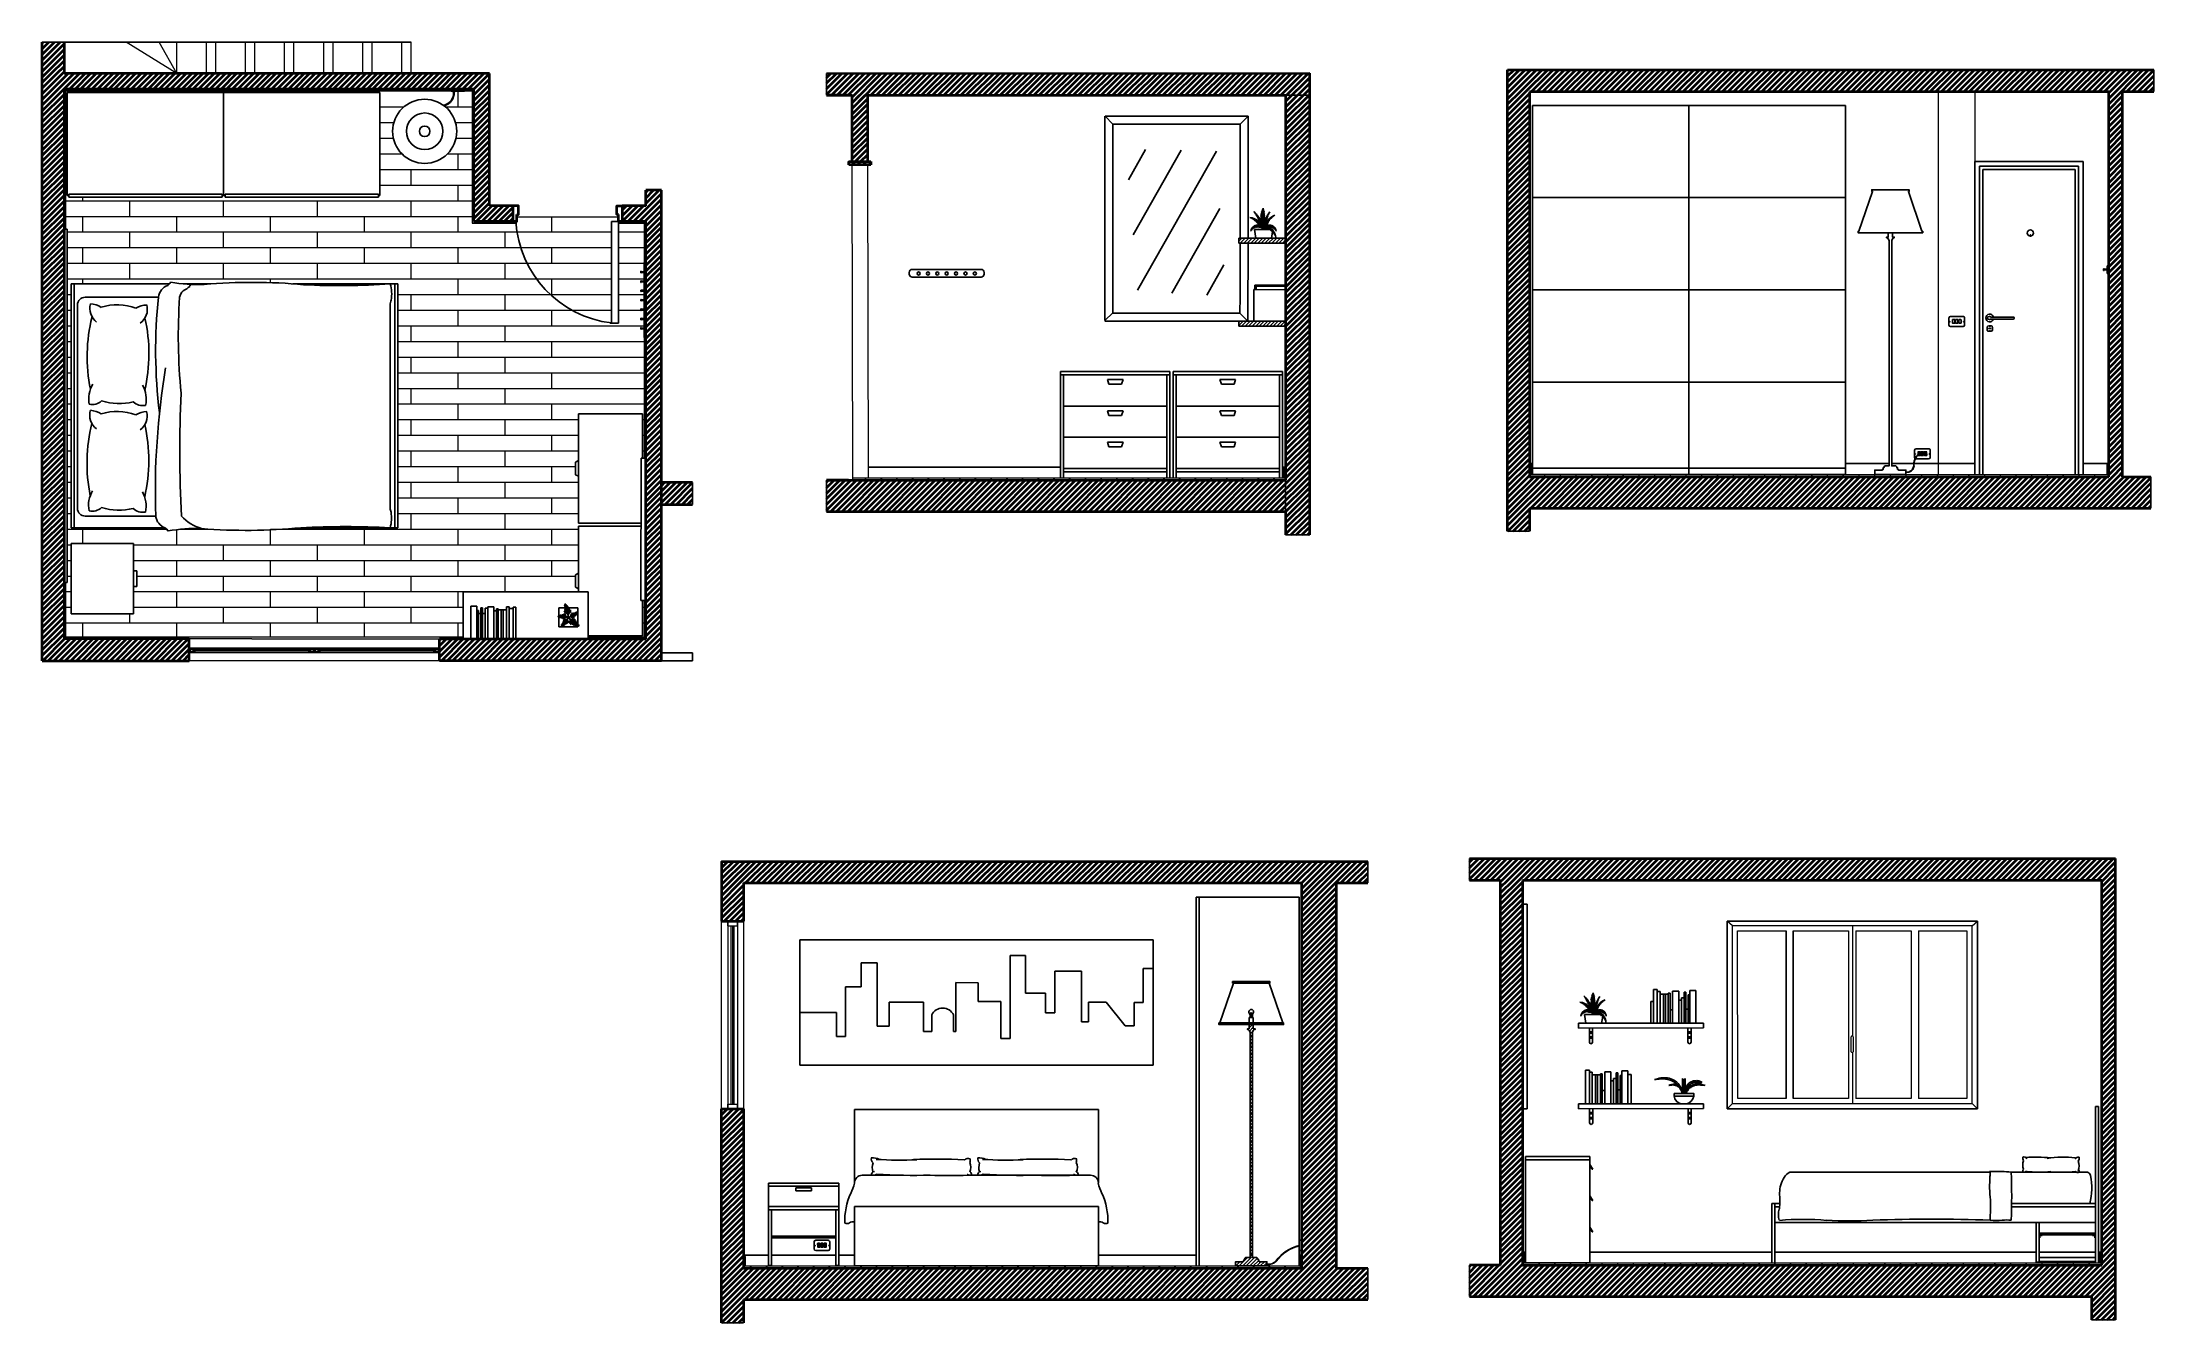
# Model space of a CAD drawing. Header units: millimetres. Extents: x 1938 to 3288, y 5523 to 6342.
import ezdxf

# ---------------------------------------------------------------- set-up
doc = ezdxf.new("R2010")
doc.units = ezdxf.units.MM
for name, color, linetype, lineweight in [('A-ANNO-SYMB', 102, 'Continuous', 18), ('A-DOOR-FULL', 104, 'Continuous', 25), ('A-ELEV-MBE1', 7, 'Continuous', 35), ('A-FLOR-PATT', 8, 'Continuous', 18), ('A-FURN', 8, 'Continuous', 18), ('A-GLAZ-FULL', 104, 'Continuous', 25), ('A-GLAZ-FURR', 104, 'Continuous', 18), ('A-SECT-PATT', 11, 'Continuous', 18), ('A-WALL-FULL', 7, 'Continuous', 35)]:
    doc.layers.add(name, color=color, linetype=linetype, lineweight=lineweight)
for name, color, linetype in [('IN-ANNO-NPLT', 6, 'Continuous'), ('IN-FURN', 3, 'Continuous'), ('IN-FURN-second', 2, 'Continuous'), ('IN-FURN-STOR', 4, 'Continuous')]:
    doc.layers.add(name, color=color, linetype=linetype)
doc.layers.add('no', color=1, linetype='Continuous', plot=False)
pattern_1 = [(45, (71.0822, -33.8395), (-1.7960512, 1.7960512), [])]
pattern_2 = [(45, (-4.4902, -504.2422), (-1.7960512, 1.7960512), [])]
pattern_3 = [(45, (-502.8253, -506.1798), (-1.7960512, 1.7960512), [])]

msp = doc.modelspace()

# ---------------------------------------------------------------- hatches: boundary and pattern name
at = {"layer": 'A-FLOR-PATT'}
for points in [[(2033.5, 5951.9), (2033.5, 5951.6), (2031.9, 5951.6), (2031.9, 5954.2), (2033.5, 5954.2), (2033.5, 5954), (2032.1, 5954), (2032.1, 5951.9)], [(2110.4, 5951.9), (2110.4, 5951.6), (2112, 5951.6), (2112, 5954.2), (2110.4, 5954.2), (2110.4, 5954), (2111.8, 5954), (2111.8, 5951.9)], [(2113.5, 5951.9), (2113.5, 5951.6), (2111.9, 5951.6), (2111.9, 5954.2), (2113.5, 5954.2), (2113.5, 5954), (2112.1, 5954), (2112.1, 5951.9)], [(2190.4, 5951.9), (2190.4, 5951.6), (2192, 5951.6), (2192, 5954.2), (2190.4, 5954.2), (2190.4, 5954), (2191.8, 5954), (2191.8, 5951.9)]]:
    msp.add_hatch(color=256, dxfattribs=at).paths.add_polyline_path(points)
at = {"layer": 'A-WALL-FULL'}
h = msp.add_hatch(dxfattribs=at)
h.set_pattern_fill('ANSI31', color=256, scale=0.8, angle=720)
h.set_pattern_definition(pattern_1)
h.paths.add_polyline_path([(1951.9, 6341.7), (1937.9, 6341.7), (1937.9, 6321.7), (1951.9, 6321.7)])
h = msp.add_hatch(dxfattribs=at)
h.set_pattern_fill('ANSI31', color=256, scale=0.8, angle=720)
h.set_pattern_definition(pattern_1)
h.paths.add_polyline_path([(1951.9, 6311.7), (2213.9, 6311.7), (2213.9, 6227.1), (2238.9, 6227.1), (2238.9, 6237.1), (2223.9, 6237.1), (2223.9, 6321.7), (1937.9, 6321.7), (1937.9, 5946.2), (1991.9, 5946.2), (2031.9, 5946.2), (2031.9, 5960.2), (1991.9, 5960.2), (1951.9, 5960.2), (1951.9, 6021.2), (1951.9, 6061.2), (1951.9, 6101.2), (1951.9, 6141.2), (1951.9, 6181.2), (1951.9, 6221.2), (1951.9, 6261.2)])
h.paths.add_polyline_path([(2333.9, 6247.1), (2323.9, 6247.1), (2323.9, 6237.1), (2308.9, 6237.1), (2308.9, 6227.1), (2323.9, 6227.1), (2323.9, 5960.2), (2191.9, 5960.2), (2191.9, 5946.2), (2333.9, 5946.2)])
h = msp.add_hatch(dxfattribs=at)
h.set_pattern_fill('ANSI31', color=256, scale=0.8, angle=720)
h.paths.add_polyline_path([(2748.6, 6321.9), (2439.6, 6321.7), (2439.6, 6307.8), (2455.9, 6307.8), (2455.9, 6265.4), (2465.9, 6265.4), (2465.9, 6307.8), (2733.2, 6307.9), (2748.6, 6307.9)])
h.paths.add_polyline_path([(2748.6, 6307.9), (2733.2, 6307.9), (2733.2, 6186.3), (2733.2, 6186.3), (2733.2, 6185.2), (2733.2, 6061.6), (2733.2, 6041.6), (2733.2, 6026.8), (2748.6, 6026.8)])
h.paths.add_polyline_path([(2733.2, 6061.6), (2439.6, 6061.6), (2439.6, 6041.6), (2733.2, 6041.6)])
h = msp.add_hatch(dxfattribs=at)
h.set_pattern_fill('ANSI31', color=256, scale=0.8, angle=720)
h.paths.add_polyline_path([(3288.5, 6324.1), (2875.2, 6324.1), (2875.2, 6310.1), (2875.2, 6310.1), (2875.2, 6310.2), (3288.5, 6310.2)])
h.paths.add_polyline_path([(3268.5, 6310.2), (3259.7, 6310.2), (3259.7, 6063.9), (3268.5, 6063.9)])
h = msp.add_hatch(dxfattribs=at)
h.set_pattern_fill('ANSI31', color=256, scale=0.8, angle=720)
h.paths.add_polyline_path([(2455.9, 6265.4), (2465.9, 6265.4), (2465.9, 6307.8), (2455.9, 6307.8)])
h = msp.add_hatch(dxfattribs=at)
h.set_pattern_fill('ANSI31', color=256, scale=0.8, angle=720)
h.paths.add_polyline_path([(3286.6, 6063.9), (2875.2, 6063.9), (2875.2, 6029.1), (2889.2, 6029.1), (2889.2, 6043.9), (3253.1, 6043.9), (3286.6, 6043.9)])
h.paths.add_polyline_path([(2889.2, 6310.2), (2889.2, 6063.9), (2875.2, 6063.9), (2875.2, 6310.2)])
h = msp.add_hatch(dxfattribs=at)
h.set_pattern_fill('ANSI31', color=256, scale=0.8, angle=720)
h.paths.add_polyline_path([(2467.9, 6265.4), (2465.9, 6265.4), (2455.9, 6265.4), (2453.9, 6265.4), (2453.9, 6263.4), (2467.9, 6263.4)])
h = msp.add_hatch(dxfattribs=at)
h.set_pattern_fill('ANSI31', color=256, scale=0.8, angle=720)
h.set_pattern_definition(pattern_1)
h.paths.add_polyline_path([(2353.9, 6046.2), (2353.9, 6060.2), (2333.9, 6060.2), (2333.9, 6046.2)])
h = msp.add_hatch(dxfattribs=at)
h.set_pattern_fill('ANSI31', color=256, scale=0.8, angle=720)
h.set_pattern_definition(pattern_3)
h.paths.add_polyline_path([(2785.7, 5817.9), (2372.4, 5817.9), (2372.4, 5803.9), (2372.4, 5803.9), (2372.4, 5804.1), (2785.7, 5804.1)])
h.paths.add_polyline_path([(2765.7, 5804.1), (2743.3, 5804.1), (2743.3, 5557.7), (2765.7, 5557.7)])
h = msp.add_hatch(dxfattribs=at)
h.set_pattern_fill('ANSI31', color=256, scale=0.8, angle=720)
h.set_pattern_definition(pattern_2)
h.paths.add_polyline_path([(3264, 5819.8), (2850.7, 5819.8), (2850.7, 5805.8), (2870.7, 5805.8), (2870.7, 5806), (3264, 5806)])
h.paths.add_polyline_path([(3264, 5806), (3255.2, 5806), (3255.2, 5559.7), (3264, 5559.7)])
h = msp.add_hatch(dxfattribs=at)
h.set_pattern_fill('ANSI31', color=256, scale=0.8, angle=720)
h.set_pattern_definition(pattern_3)
h.paths.add_polyline_path([(2785.7, 5557.7), (2372.4, 5557.7), (2372.4, 5522.9), (2386.4, 5522.9), (2386.4, 5537.7), (2750.3, 5537.7), (2785.7, 5537.7)])
h.paths.add_polyline_path([(2372.4, 5779.7), (2386.4, 5779.7), (2386.4, 5804.1), (2372.4, 5804.1)])
edge = h.paths.add_edge_path()
edge.add_arc((2386.3, 5565.2), 1, 2.7414, 89.1292)
edge.add_line((2386.4, 5566.2), (2386.4, 5659.7))
edge.add_line((2386.4, 5659.7), (2372.4, 5659.7))
edge.add_line((2372.4, 5659.7), (2372.4, 5557.7))
edge.add_line((2372.4, 5557.7), (2386.4, 5557.7))
edge.add_line((2386.4, 5557.7), (2386.4, 5566.1))
edge.add_arc((2386.4, 5565.1), 1, 10.3728, 90, ccw=False)
h = msp.add_hatch(dxfattribs=at)
h.set_pattern_fill('ANSI31', color=256, scale=0.8, angle=720)
h.set_pattern_definition(pattern_2)
h.paths.add_polyline_path([(3264, 5559.7), (2850.7, 5559.7), (2850.7, 5539.7), (2884.7, 5539.7), (3248.6, 5539.7), (3248.6, 5524.8), (3264, 5524.8)])
h.paths.add_polyline_path([(2884.7, 5806), (2884.7, 5559.7), (2870.7, 5559.7), (2870.7, 5806)])
at = {"layer": 'IN-FURN'}
h = msp.add_hatch(dxfattribs=at)
h.set_pattern_fill('ANSI31', color=256, scale=0.5, angle=720)
h.paths.add_polyline_path([(2733.2, 6216.4), (2703.2, 6216.4), (2703.2, 6213.2), (2733.2, 6213.2)])
h.paths.add_polyline_path([(2733.2, 6163.4), (2703.2, 6163.4), (2703.2, 6160.2), (2733.2, 6160.2)])
at = {"layer": 'IN-FURN-second'}
h = msp.add_hatch(dxfattribs=at)
h.set_pattern_fill('ANSI31', color=256, scale=0.5, angle=720)
h.paths.add_polyline_path([(2723.1, 5741.1), (2699.3, 5741.1), (2699.3, 5740.1), (2699.8, 5740.1), (2722.6, 5740.1), (2723.1, 5740.1)])
h.paths.add_polyline_path([(2731.9, 5714.6), (2731.4, 5714.6), (2691, 5714.6), (2690.5, 5714.6), (2690.5, 5713.6), (2709.8, 5713.6), (2712.5, 5713.6), (2731.9, 5713.6)])
h = msp.add_hatch(dxfattribs=at)
h.set_pattern_fill('ANSI31', color=256, scale=0.5, angle=720)
h.paths.add_polyline_path([(2712, 5708.7), (2712.5, 5709.8), (2713.1, 5710.4), (2713.6, 5710.4), (2713.6, 5710.9), (2712.5, 5710.9), (2712.5, 5711.4), (2712.5, 5713.6), (2709.8, 5713.6), (2709.8, 5713.1), (2709.8, 5712), (2709.8, 5711.4), (2709.8, 5710.9), (2709.3, 5710.9), (2708.8, 5710.9), (2708.8, 5710.4), (2709.3, 5710.4), (2709.8, 5709.8), (2710.4, 5708.7), (2710.4, 5589.2), (2710.4, 5564.6), (2707.7, 5564.6), (2707.1, 5564.1), (2707.1, 5563.5), (2706.6, 5563.5), (2706.6, 5562.4), (2706.1, 5562.4), (2706.1, 5561.9), (2701.2, 5561.9), (2701.2, 5559.2), (2721.2, 5559.2), (2721.2, 5561.9), (2716.3, 5561.9), (2716.3, 5562.4), (2715.8, 5562.4), (2715.8, 5563.5), (2715.3, 5563.5), (2715.3, 5564.1), (2714.7, 5564.6), (2712, 5564.6), (2712, 5589.3)])

# ---------------------------------------------------------------- linework, layer by layer
at = {"layer": 'A-ANNO-SYMB'}
for p, q in [((1951.9, 6311.7), (1952.9, 6310.7)), ((1952.9, 6310.7), (2199, 6310.7)), ((1952.9, 6222.2), (1952.9, 6310.7)), ((2208.3, 6310.7), (2212.9, 6310.7)), ((2212.9, 6310.7), (2213.9, 6311.7)), ((2212.9, 6310.7), (2212.9, 6226.1)), ((2322.9, 6226.1), (2323.9, 6227.1)), ((2229.7, 6226.1), (2240.9, 6226.1)), ((2306.4, 6226.1), (2322.9, 6226.1)), ((2322.9, 6226.1), (2322.9, 6201)), ((2322.9, 6153), (2322.9, 6075.7)), ((1952.9, 5961.2), (1952.9, 5996.2)), ((2322.9, 5984.7), (2322.9, 5961.2)), ((1952.9, 5961.2), (1951.9, 5960.2)), ((2207.1, 5961.2), (1952.9, 5961.2)), ((2322.9, 5961.2), (2287.1, 5961.2)), ((2322.9, 5961.2), (2323.9, 5960.2))]:
    msp.add_line(p, q, dxfattribs=at)
at = {"layer": 'A-DOOR-FULL'}
for p, q in [((2198.6, 6311.7, 0), (2198.6, 6311.5, 0)), ((2200.9, 6309.9), (2201.4, 6309.9)), ((2208.7, 6311.5), (2208.7, 6311.7)), ((3174.1, 6065.4), (3174.1, 6265.4)), ((3174.1, 6265.4), (3243.3, 6265.4)), ((3174.1, 6260.4), (3174.1, 6260.4)), ((3177.1, 6065.4), (3177.1, 6262.4)), ((3177.1, 6262.4), (3240.3, 6262.4)), ((3179.1, 6065.4), (3179.1, 6260.4)), ((3179.1, 6260.4), (3238.3, 6260.4)), ((3238.3, 6260.4), (3238.3, 6065.4)), ((3240.3, 6262.4), (3240.3, 6065.4)), ((3243.3, 6265.4), (3243.3, 6065.4)), ((2306.4, 6227.1), (2301.9, 6227.1)), ((2301.9, 6227.1), (2306.4, 6227.1)), ((2301.9, 6227.1), (2301.9, 6162.1)), ((2306.4, 6162.1), (2306.4, 6227.1)), ((3181.9, 6159.4), (3181.9, 6157.9)), ((3182.1, 6165.4), (3182.1, 6165.4)), ((3182.9, 6160.4), (3184.4, 6160.4)), ((3183.5, 6166.4), (3183.1, 6166.4)), ((3183.1, 6164.4), (3183.5, 6164.4)), ((3183.7, 6166.3), (3184.1, 6166.1)), ((3183.7, 6164.4), (3184.1, 6164.7)), ((3184.4, 6166), (3198.7, 6166)), ((3184.4, 6164.7), (3198.7, 6164.7)), ((3185.4, 6157.9), (3185.4, 6159.4)), ((3199.2, 6165.5), (3199.2, 6165.2)), ((3182.9, 6158.7), (3183.6, 6158.7)), ((3182.9, 6158.7), (3182.9, 6158.7)), ((3182.9, 6158.6), (3183.6, 6158.6)), ((3182.9, 6156.9), (3184.4, 6156.9)), ((3183.7, 6158.7), (3184.3, 6158.7)), ((3183.7, 6158.6), (3184.3, 6158.6)), ((3184.4, 6158.7), (3184.4, 6158.7))]:
    msp.add_line(p, q, dxfattribs=at)
for centre, radius in [((3209.6, 6219.7), 2), ((3209.6, 6218.4), 0.2), ((3183.6, 6159.9), 0.1), ((3183.6, 6157.3), 0.1)]:
    msp.add_circle(centre, radius, dxfattribs=at)
for centre, radius, start, end in [((2310.3, 6231.3), 69.6, 183.3898, 263.0672), ((3183.6, 6165.4), 2.5, 15.2041, 344.7959), ((3182.9, 6159.4), 1, 90, 180), ((3183.1, 6165.4), 1, 90, 180), ((3183.1, 6165.4), 1, 180, 270), ((3183.5, 6165.9, 0), 0.5, 60.5482, 90), ((3183.5, 6164.9, 0), 0.5, 270, 299.4518), ((3184.4, 6166.5, 0), 0.5, 240.5482, 270), ((3184.4, 6164.2, 0), 0.5, 90, 119.4518), ((3184.4, 6159.4), 1, 0, 90), ((3198.7, 6165.5), 0.5, 0, 90), ((3198.7, 6165.2), 0.5, 270, 0), ((3182.9, 6157.9), 1, 180, 270.2822), ((3182.9, 6158.7), 0.05, 90.0979, 180.0979), ((3182.9, 6158.7), 0.05, 180.0979, 270.0979), ((3183.6, 6158.7), 0.0866, 35.7885, 144.4073), ((3183.6, 6158.7), 0.0866, 214.9417, 325.2542), ((3184.3, 6158.7), 0.05, 0.0979, 90.0979), ((3184.3, 6158.7), 0.05, 270.0979, 0.0979), ((3184.4, 6157.9), 1, 270.2822, 0)]:
    msp.add_arc(centre, radius, start, end, dxfattribs=at)
at = {"layer": 'A-ELEV-MBE1'}
for p, q in [((2875.2, 6029.1), (2875.2, 6324.1)), ((2889.2, 6310.1), (2889.2, 6063.9)), ((2870.7, 5559.7), (2870.7, 5805.8)), ((2884.7, 5805.8), (2884.7, 5559.7))]:
    msp.add_line(p, q, dxfattribs=at)
at = {"layer": 'A-FLOR-PATT'}
for p, q in [((2203.9, 6300.2), (2203.9, 6310.5)), ((1953.9, 6300.2), (1952.9, 6300.2)), ((2169.1, 6300.2), (2153.9, 6300.2)), ((2212.9, 6300.2), (2196, 6300.2)), ((1953.9, 6290.2), (1952.9, 6290.2)), ((2162.8, 6290.2), (2153.9, 6290.2)), ((2212.9, 6290.2), (2202.3, 6290.2)), ((1953.9, 6280.2), (1952.9, 6280.2)), ((1953.9, 6270.2), (1952.9, 6270.2)), ((2162.6, 6280.2), (2153.9, 6280.2)), ((2168.1, 6270.2), (2153.9, 6270.2)), ((2212.9, 6270.2), (2197, 6270.2)), ((2212.9, 6280.2), (2202.5, 6280.2)), ((2203.9, 6260.2), (2203.9, 6270.2)), ((1953.9, 6260.2), (1952.9, 6260.2)), ((2212.9, 6260.2), (2153.9, 6260.2)), ((2173.9, 6250.2), (2173.9, 6260.2)), ((1953.9, 6250.2), (1952.9, 6250.2)), ((2212.9, 6240.2), (1952.9, 6240.2)), ((1963.9, 6240.2), (1963.9, 6242.7)), ((1993.9, 6230.2), (1993.9, 6240.2)), ((2053.9, 6230.2), (2053.9, 6240.2)), ((2113.9, 6230.2), (2113.9, 6240.2)), ((2212.9, 6250.2), (2153.9, 6250.2)), ((2173.9, 6230.2), (2173.9, 6240.2)), ((2203.9, 6240.2), (2203.9, 6250.2)), ((2212.9, 6230.2), (1952.9, 6230.2)), ((1963.9, 6220.2), (1963.9, 6230.2)), ((1963.9, 6220.2), (1963.9, 6230.2)), ((2023.9, 6220.2), (2023.9, 6230.2)), ((2083.9, 6220.2), (2083.9, 6230.2)), ((2144, 6220.2), (2144, 6230.2)), ((2203.9, 6220.2), (2203.9, 6230.2)), ((2241.4, 6230.2), (2306.4, 6230.2)), ((2263.9, 6220.2), (2263.9, 6230.2)), ((2301.9, 6220.2), (1953.9, 6220.2)), ((1993.9, 6210.2), (1993.9, 6220.2)), ((2053.9, 6210.2), (2053.9, 6220.2)), ((2113.9, 6210.2), (2113.9, 6220.2)), ((2173.9, 6210.2), (2173.9, 6220.2)), ((2233.9, 6210.2), (2233.9, 6220.2)), ((2322.9, 6220.2), (2306.4, 6220.2)), ((2301.9, 6210.2), (1953.9, 6210.2)), ((2301.9, 6200.2), (1953.9, 6200.2)), ((1963.9, 6200.2), (1963.9, 6210.2)), ((1963.9, 6200.2), (1963.9, 6210.2)), ((1993.9, 6190.2), (1993.9, 6200.2)), ((2023.9, 6200.2), (2023.9, 6210.2)), ((2053.9, 6190.2), (2053.9, 6200.2)), ((2083.9, 6200.2), (2083.9, 6210.2)), ((2113.9, 6190.2), (2113.9, 6200.2)), ((2144, 6200.2), (2144, 6210.2)), ((2173.9, 6190.2), (2173.9, 6200.2)), ((2203.9, 6200.2), (2203.9, 6210.2)), ((2233.9, 6190.2), (2233.9, 6200.2)), ((2263.9, 6200.2), (2263.9, 6210.2)), ((2322.9, 6210.2), (2306.4, 6210.2)), ((2322.9, 6200.2), (2306.4, 6200.2)), ((2301.9, 6190.2), (1953.9, 6190.2)), ((1963.9, 6187.2), (1963.9, 6190.2)), ((2083.9, 6188), (2083.9, 6190.2)), ((2203.9, 6180.2), (2203.9, 6190.2)), ((2263.9, 6180.2), (2263.9, 6190.2)), ((2322.9, 6190.2), (2306.4, 6190.2)), ((1956.3, 6180.2), (1953.9, 6180.2)), ((2301.9, 6180.2), (2165.3, 6180.2)), ((2173.9, 6170.2), (2173.9, 6180.2)), ((2233.9, 6170.2), (2233.9, 6180.2)), ((2322.9, 6180.2), (2306.4, 6180.2)), ((1956.3, 6170.2), (1953.9, 6170.2)), ((1956.3, 6160.2), (1953.9, 6160.2)), ((2301.9, 6170.2), (2165.3, 6170.2)), ((2322.9, 6160.2), (2165.3, 6160.2)), ((2173.9, 6150.2), (2173.9, 6160.2)), ((2203.9, 6160.2), (2203.9, 6170.2)), ((2233.9, 6150.2), (2233.9, 6160.2)), ((2263.9, 6160.2), (2263.9, 6170.2)), ((2322.9, 6170.2), (2306.4, 6170.2)), ((1956.3, 6150.2), (1953.9, 6150.2)), ((2322.9, 6150.2), (2165.3, 6150.2)), ((2203.9, 6140.2), (2203.9, 6150.2)), ((2263.9, 6140.2), (2263.9, 6150.2)), ((1956.3, 6140.2), (1953.9, 6140.2)), ((2322.9, 6140.2), (2165.3, 6140.2)), ((2173.9, 6130.2), (2173.9, 6140.2)), ((2233.9, 6130.2), (2233.9, 6140.2)), ((1956.3, 6130.2), (1953.9, 6130.2)), ((1956.3, 6120.2), (1953.9, 6120.2)), ((1968.8, 6120.2), (1968.6, 6120.2)), ((2003.7, 6120.2), (2003.1, 6120.2)), ((2322.9, 6130.2), (2165.3, 6130.2)), ((2322.9, 6120.2), (2165.3, 6120.2)), ((2173.9, 6110.2), (2173.9, 6120.2)), ((2203.9, 6120.2), (2203.9, 6130.2)), ((2233.9, 6110.2), (2233.9, 6120.2)), ((2263.9, 6120.2), (2263.9, 6130.2)), ((1956.3, 6110.2), (1953.9, 6110.2)), ((2322.9, 6110.2), (2165.3, 6110.2)), ((2203.9, 6100.2), (2203.9, 6110.2)), ((2263.9, 6100.2), (2263.9, 6110.2)), ((1956.1, 6100.2), (1953.9, 6100.2)), ((2280.9, 6100.2), (2165.3, 6100.2)), ((2173.9, 6090.2), (2173.9, 6100.2)), ((2233.9, 6090.2), (2233.9, 6100.2)), ((2322.9, 6100.2), (2321.9, 6100.2)), ((1956.1, 6090.2), (1953.9, 6090.2)), ((1956.3, 6080.2), (1953.9, 6080.2)), ((2280.9, 6090.2), (2165.3, 6090.2)), ((2280.9, 6080.2), (2165.3, 6080.2)), ((2173.9, 6070.2), (2173.9, 6080.2)), ((2203.9, 6080.2), (2203.9, 6090.2)), ((2233.9, 6070.2), (2233.9, 6080.2)), ((2263.9, 6080.2), (2263.9, 6090.2)), ((2322.9, 6090.2), (2321.9, 6090.2)), ((2323.9, 6080.2), (2321.9, 6080.2)), ((1956.3, 6070.2), (1953.9, 6070.2)), ((2278.9, 6070.2), (2165.3, 6070.2)), ((2203.9, 6060.2), (2203.9, 6070.2)), ((2263.9, 6060.2), (2263.9, 6070.2)), ((2889.2, 6065.4), (2899.2, 6065.4)), ((2899.2, 6065), (2899, 6065)), ((2899, 6064.9), (2899.2, 6064.9)), ((2899, 6064.4), (2899.2, 6064.4)), ((2899.2, 6064.3), (2899, 6064.3)), ((2899.2, 6065.4), (2899.2, 6065)), ((2899.2, 6064.9), (2899.2, 6065.4)), ((2899.2, 6065.4), (2909.2, 6065.4)), ((2899.2, 6063.9), (2899.2, 6064.4)), ((2899.2, 6064.3), (2899.2, 6063.9)), ((2909.2, 6065), (2909, 6065)), ((2909, 6064.9), (2909.3, 6064.9)), ((2909, 6064.4), (2909.3, 6064.4)), ((2909.2, 6064.3), (2909, 6064.3)), ((2909.2, 6065.4), (2909.2, 6065)), ((2909.2, 6064.3), (2909.2, 6063.9)), ((2909.3, 6064.9), (2909.3, 6065.4)), ((2909.3, 6065.4), (2919.3, 6065.4)), ((2909.3, 6063.9), (2909.3, 6064.4)), ((2919.3, 6065), (2919.1, 6065)), ((2919.1, 6064.9), (2919.3, 6064.9)), ((2919.1, 6064.4), (2919.3, 6064.4)), ((2919.3, 6064.3), (2919.1, 6064.3)), ((2919.3, 6065.4), (2919.3, 6065)), ((2919.3, 6064.9), (2919.3, 6065.4)), ((2919.3, 6065.4), (2929.3, 6065.4)), ((2919.3, 6063.9), (2919.3, 6064.4)), ((2919.3, 6064.3), (2919.3, 6063.9)), ((2929.3, 6065), (2929.1, 6065)), ((2929.1, 6064.9), (2929.4, 6064.9)), ((2929.1, 6064.4), (2929.4, 6064.4)), ((2929.3, 6064.3), (2929.1, 6064.3)), ((2929.3, 6065.4), (2929.3, 6065)), ((2929.3, 6064.3), (2929.3, 6063.9)), ((2929.4, 6064.9), (2929.4, 6065.4)), ((2929.4, 6065.4), (2939.4, 6065.4)), ((2929.4, 6063.9), (2929.4, 6064.4)), ((2939.4, 6065), (2939.2, 6065)), ((2939.2, 6064.9), (2939.4, 6064.9)), ((2939.2, 6064.4), (2939.4, 6064.4)), ((2939.4, 6064.3), (2939.2, 6064.3)), ((2939.4, 6065.4), (2939.4, 6065)), ((2939.4, 6064.9), (2939.4, 6065.4)), ((2939.4, 6065.4), (2949.4, 6065.4)), ((2939.4, 6063.9), (2939.4, 6064.4)), ((2939.4, 6064.3), (2939.4, 6063.9)), ((2949.4, 6065), (2949.2, 6065)), ((2949.2, 6064.9), (2949.5, 6064.9)), ((2949.2, 6064.4), (2949.5, 6064.4)), ((2949.4, 6064.3), (2949.2, 6064.3)), ((2949.4, 6065.4), (2949.4, 6065)), ((2949.4, 6064.3), (2949.4, 6063.9)), ((2949.5, 6064.9), (2949.5, 6065.4)), ((2949.5, 6065.4), (2959.5, 6065.4)), ((2949.5, 6063.9), (2949.5, 6064.4)), ((2959.5, 6065), (2959.3, 6065)), ((2959.3, 6064.9), (2959.5, 6064.9)), ((2959.3, 6064.4), (2959.5, 6064.4)), ((2959.5, 6064.3), (2959.3, 6064.3)), ((2959.5, 6065.4), (2959.5, 6065)), ((2959.5, 6064.9), (2959.5, 6065.4)), ((2959.5, 6065.4), (2969.5, 6065.4)), ((2959.5, 6063.9), (2959.5, 6064.4)), ((2959.5, 6064.3), (2959.5, 6063.9)), ((2969.5, 6065), (2969.3, 6065)), ((2969.3, 6064.9), (2969.6, 6064.9)), ((2969.3, 6064.4), (2969.6, 6064.4)), ((2969.5, 6064.3), (2969.3, 6064.3)), ((2969.5, 6065.4), (2969.5, 6065)), ((2969.5, 6064.3), (2969.5, 6063.9)), ((2969.6, 6064.9), (2969.6, 6065.4)), ((2969.6, 6065.4), (2979.6, 6065.4)), ((2969.6, 6063.9), (2969.6, 6064.4)), ((2979.6, 6065), (2979.4, 6065)), ((2979.4, 6064.9), (2979.6, 6064.9)), ((2979.4, 6064.4), (2979.6, 6064.4)), ((2979.6, 6064.3), (2979.4, 6064.3)), ((2979.6, 6065.4), (2979.6, 6065)), ((2979.6, 6064.9), (2979.6, 6065.4)), ((2979.6, 6065.4), (2989.6, 6065.4)), ((2979.6, 6063.9), (2979.6, 6064.4)), ((2979.6, 6064.3), (2979.6, 6063.9)), ((2989.6, 6065), (2989.4, 6065)), ((2989.4, 6064.9), (2989.7, 6064.9)), ((2989.4, 6064.4), (2989.7, 6064.4)), ((2989.6, 6064.3), (2989.4, 6064.3)), ((2989.6, 6065.4), (2989.6, 6065)), ((2989.6, 6064.3), (2989.6, 6063.9)), ((2989.7, 6064.9), (2989.7, 6065.4)), ((2989.7, 6065.4), (2999.7, 6065.4)), ((2989.7, 6063.9), (2989.7, 6064.4)), ((2999.7, 6065), (2999.5, 6065)), ((2999.5, 6064.9), (2999.7, 6064.9)), ((2999.5, 6064.4), (2999.7, 6064.4)), ((2999.7, 6064.3), (2999.5, 6064.3)), ((2999.7, 6065.4), (2999.7, 6065)), ((2999.7, 6064.9), (2999.7, 6065.4)), ((2999.7, 6065.4), (3009.7, 6065.4)), ((2999.7, 6063.9), (2999.7, 6064.4)), ((2999.7, 6064.3), (2999.7, 6063.9)), ((3009.7, 6065), (3009.5, 6065)), ((3009.5, 6064.9), (3009.8, 6064.9)), ((3009.5, 6064.4), (3009.8, 6064.4)), ((3009.7, 6064.3), (3009.5, 6064.3)), ((3009.7, 6065.4), (3009.7, 6065)), ((3009.7, 6064.3), (3009.7, 6063.9)), ((3009.8, 6064.9), (3009.8, 6065.4)), ((3009.8, 6065.4), (3019.8, 6065.4)), ((3009.8, 6063.9), (3009.8, 6064.4)), ((3019.8, 6065), (3019.6, 6065)), ((3019.6, 6064.9), (3019.8, 6064.9)), ((3019.6, 6064.4), (3019.8, 6064.4)), ((3019.8, 6064.3), (3019.6, 6064.3)), ((3019.8, 6065.4), (3019.8, 6065)), ((3019.8, 6064.9), (3019.8, 6065.4)), ((3019.8, 6065.4), (3029.8, 6065.4)), ((3019.8, 6063.9), (3019.8, 6064.4)), ((3019.8, 6064.3), (3019.8, 6063.9)), ((3029.8, 6065), (3029.6, 6065)), ((3029.6, 6064.9), (3029.9, 6064.9)), ((3029.6, 6064.4), (3029.9, 6064.4)), ((3029.8, 6064.3), (3029.6, 6064.3)), ((3029.8, 6065.4), (3029.8, 6065)), ((3029.8, 6064.3), (3029.8, 6063.9)), ((3029.9, 6064.9), (3029.9, 6065.4)), ((3029.9, 6065.4), (3039.9, 6065.4)), ((3029.9, 6063.9), (3029.9, 6064.4)), ((3039.9, 6065), (3039.7, 6065)), ((3039.7, 6064.9), (3039.9, 6064.9)), ((3039.7, 6064.4), (3039.9, 6064.4)), ((3039.9, 6064.3), (3039.7, 6064.3)), ((3039.9, 6065.4), (3039.9, 6065)), ((3039.9, 6064.9), (3039.9, 6065.4)), ((3039.9, 6065.4), (3049.9, 6065.4)), ((3039.9, 6063.9), (3039.9, 6064.4)), ((3039.9, 6064.3), (3039.9, 6063.9)), ((3049.9, 6065), (3049.7, 6065)), ((3049.7, 6064.9), (3050, 6064.9)), ((3049.7, 6064.4), (3050, 6064.4)), ((3049.9, 6064.3), (3049.7, 6064.3)), ((3049.9, 6065.4), (3049.9, 6065)), ((3049.9, 6064.3), (3049.9, 6063.9)), ((3050, 6064.9), (3050, 6065.4)), ((3050, 6065.4), (3060, 6065.4)), ((3050, 6063.9), (3050, 6064.4)), ((3060, 6065), (3059.8, 6065)), ((3059.8, 6064.9), (3060, 6064.9)), ((3059.8, 6064.4), (3060, 6064.4)), ((3060, 6064.3), (3059.8, 6064.3)), ((3060, 6065.4), (3060, 6065)), ((3060, 6064.9), (3060, 6065.4)), ((3060, 6065.4), (3070, 6065.4)), ((3060, 6063.9), (3060, 6064.4)), ((3060, 6064.3), (3060, 6063.9)), ((3070, 6065), (3069.8, 6065)), ((3069.8, 6064.9), (3070.1, 6064.9)), ((3069.8, 6064.4), (3070.1, 6064.4)), ((3070, 6064.3), (3069.8, 6064.3)), ((3070, 6065.4), (3070, 6065)), ((3070, 6064.3), (3070, 6063.9)), ((3070.1, 6064.9), (3070.1, 6065.4)), ((3070.1, 6065.4), (3080.1, 6065.4)), ((3070.1, 6063.9), (3070.1, 6064.4)), ((3080.1, 6065), (3079.9, 6065)), ((3079.9, 6064.9), (3080.1, 6064.9)), ((3079.9, 6064.4), (3080.1, 6064.4)), ((3080.1, 6064.3), (3079.9, 6064.3)), ((3080.1, 6065.4), (3080.1, 6065)), ((3080.1, 6064.9), (3080.1, 6065.4)), ((3080.1, 6065.4), (3090.1, 6065.4)), ((3080.1, 6063.9), (3080.1, 6064.4)), ((3080.1, 6064.3), (3080.1, 6063.9)), ((3090.1, 6065), (3089.9, 6065)), ((3089.9, 6064.9), (3090.2, 6064.9)), ((3089.9, 6064.4), (3090.2, 6064.4)), ((3090.1, 6064.3), (3089.9, 6064.3)), ((3090.1, 6065.4), (3090.1, 6065)), ((3090.1, 6064.3), (3090.1, 6063.9)), ((3090.2, 6064.9), (3090.2, 6065.4)), ((3090.2, 6065.4), (3100.2, 6065.4)), ((3090.2, 6063.9), (3090.2, 6064.4)), ((3100.2, 6065), (3100, 6065)), ((3100, 6064.9), (3100.2, 6064.9)), ((3100, 6064.4), (3100.2, 6064.4)), ((3100.2, 6064.3), (3100, 6064.3)), ((3100.2, 6065.4), (3100.2, 6065)), ((3100.2, 6064.9), (3100.2, 6065.4)), ((3100.2, 6065.4), (3110.2, 6065.4)), ((3100.2, 6063.9), (3100.2, 6064.4)), ((3100.2, 6064.3), (3100.2, 6063.9)), ((3110.2, 6065), (3110, 6065)), ((3110, 6064.9), (3110.3, 6064.9)), ((3110, 6064.4), (3110.3, 6064.4)), ((3110.2, 6064.3), (3110, 6064.3)), ((3110.2, 6065.4), (3110.2, 6065)), ((3110.2, 6064.3), (3110.2, 6063.9)), ((3110.3, 6064.9), (3110.3, 6065.4)), ((3110.3, 6065.4), (3120.3, 6065.4)), ((3110.3, 6063.9), (3110.3, 6064.4)), ((3120.3, 6065), (3120.1, 6065)), ((3120.1, 6064.9), (3120.3, 6064.9)), ((3120.1, 6064.4), (3120.3, 6064.4)), ((3120.3, 6064.3), (3120.1, 6064.3)), ((3120.3, 6065.4), (3120.3, 6065)), ((3120.3, 6064.9), (3120.3, 6065.4)), ((3120.3, 6065.4), (3130.3, 6065.4)), ((3120.3, 6063.9), (3120.3, 6064.4)), ((3120.3, 6064.3), (3120.3, 6063.9)), ((3130.3, 6065), (3130.1, 6065)), ((3130.1, 6064.9), (3130.4, 6064.9)), ((3130.1, 6064.4), (3130.4, 6064.4)), ((3130.3, 6064.3), (3130.1, 6064.3)), ((3130.3, 6065.4), (3130.3, 6065)), ((3130.3, 6064.3), (3130.3, 6063.9)), ((3130.4, 6064.9), (3130.4, 6065.4)), ((3130.4, 6065.4), (3140.4, 6065.4)), ((3130.4, 6063.9), (3130.4, 6064.4)), ((3140.4, 6065), (3140.2, 6065)), ((3140.2, 6064.9), (3140.4, 6064.9)), ((3140.2, 6064.4), (3140.4, 6064.4)), ((3140.4, 6064.3), (3140.2, 6064.3)), ((3140.4, 6065.4), (3140.4, 6065)), ((3140.4, 6064.9), (3140.4, 6065.4)), ((3140.4, 6065.4), (3150.4, 6065.4)), ((3140.4, 6063.9), (3140.4, 6064.4)), ((3140.4, 6064.3), (3140.4, 6063.9)), ((3150.4, 6065), (3150.2, 6065)), ((3150.2, 6064.9), (3150.5, 6064.9)), ((3150.2, 6064.4), (3150.5, 6064.4)), ((3150.4, 6064.3), (3150.2, 6064.3)), ((3150.4, 6065.4), (3150.4, 6065)), ((3150.4, 6064.3), (3150.4, 6063.9)), ((3150.5, 6064.9), (3150.5, 6065.4)), ((3150.5, 6065.4), (3160.5, 6065.4)), ((3150.5, 6063.9), (3150.5, 6064.4)), ((3160.5, 6065), (3160.3, 6065)), ((3160.3, 6064.9), (3160.5, 6064.9)), ((3160.3, 6064.4), (3160.5, 6064.4)), ((3160.5, 6064.3), (3160.3, 6064.3)), ((3160.5, 6065.4), (3160.5, 6065)), ((3160.5, 6064.9), (3160.5, 6065.4)), ((3160.5, 6065.4), (3170.5, 6065.4)), ((3160.5, 6063.9), (3160.5, 6064.4)), ((3160.5, 6064.3), (3160.5, 6063.9)), ((3170.5, 6065), (3170.3, 6065)), ((3170.3, 6064.9), (3170.6, 6064.9)), ((3170.3, 6064.4), (3170.6, 6064.4)), ((3170.5, 6064.3), (3170.3, 6064.3)), ((3170.5, 6065.4), (3170.5, 6065)), ((3170.5, 6064.3), (3170.5, 6063.9)), ((3170.6, 6064.9), (3170.6, 6065.4)), ((3170.6, 6065.4), (3180.6, 6065.4)), ((3170.6, 6063.9), (3170.6, 6064.4)), ((3180.6, 6065), (3180.4, 6065)), ((3180.4, 6064.9), (3180.6, 6064.9)), ((3180.4, 6064.4), (3180.6, 6064.4)), ((3180.6, 6064.3), (3180.4, 6064.3)), ((3180.6, 6065.4), (3180.6, 6065)), ((3180.6, 6064.9), (3180.6, 6065.4)), ((3180.6, 6065.4), (3190.6, 6065.4)), ((3180.6, 6063.9), (3180.6, 6064.4)), ((3180.6, 6064.3), (3180.6, 6063.9)), ((3190.6, 6065), (3190.4, 6065)), ((3190.4, 6064.9), (3190.7, 6064.9)), ((3190.4, 6064.4), (3190.7, 6064.4)), ((3190.6, 6064.3), (3190.4, 6064.3)), ((3190.6, 6065.4), (3190.6, 6065)), ((3190.6, 6064.3), (3190.6, 6063.9)), ((3190.7, 6064.9), (3190.7, 6065.4)), ((3190.7, 6065.4), (3200.7, 6065.4)), ((3190.7, 6063.9), (3190.7, 6064.4)), ((3200.7, 6065), (3200.5, 6065)), ((3200.5, 6064.9), (3200.7, 6064.9)), ((3200.5, 6064.4), (3200.7, 6064.4)), ((3200.7, 6064.3), (3200.5, 6064.3)), ((3200.7, 6065.4), (3200.7, 6065)), ((3200.7, 6064.9), (3200.7, 6065.4)), ((3200.7, 6065.4), (3210.7, 6065.4)), ((3200.7, 6063.9), (3200.7, 6064.4)), ((3200.7, 6064.3), (3200.7, 6063.9)), ((3210.7, 6065), (3210.5, 6065)), ((3210.5, 6064.9), (3210.8, 6064.9)), ((3210.5, 6064.4), (3210.8, 6064.4)), ((3210.7, 6064.3), (3210.5, 6064.3)), ((3210.7, 6065.4), (3210.7, 6065)), ((3210.7, 6064.3), (3210.7, 6063.9)), ((3210.8, 6064.9), (3210.8, 6065.4)), ((3210.8, 6065.4), (3220.8, 6065.4)), ((3210.8, 6063.9), (3210.8, 6064.4)), ((3220.8, 6065), (3220.6, 6065)), ((3220.6, 6064.9), (3220.8, 6064.9)), ((3220.6, 6064.4), (3220.8, 6064.4)), ((3220.8, 6064.3), (3220.6, 6064.3)), ((3220.8, 6065.4), (3220.8, 6065)), ((3220.8, 6064.9), (3220.8, 6065.4)), ((3220.8, 6065.4), (3230.8, 6065.4)), ((3220.8, 6063.9), (3220.8, 6064.4)), ((3220.8, 6064.3), (3220.8, 6063.9)), ((3230.8, 6065), (3230.6, 6065)), ((3230.6, 6064.9), (3230.9, 6064.9)), ((3230.6, 6064.4), (3230.9, 6064.4)), ((3230.8, 6064.3), (3230.6, 6064.3)), ((3230.8, 6065.4), (3230.8, 6065)), ((3230.8, 6064.3), (3230.8, 6063.9)), ((3230.9, 6064.9), (3230.9, 6065.4)), ((3230.9, 6065.4), (3240.9, 6065.4)), ((3230.9, 6063.9), (3230.9, 6064.4)), ((3240.9, 6065), (3240.7, 6065)), ((3240.7, 6064.9), (3240.9, 6064.9)), ((3240.7, 6064.4), (3240.9, 6064.4)), ((3240.9, 6064.3), (3240.7, 6064.3)), ((3240.9, 6065.4), (3240.9, 6065)), ((3240.9, 6064.9), (3240.9, 6065.4)), ((3240.9, 6065.4), (3250.9, 6065.4)), ((3240.9, 6063.9), (3240.9, 6064.4)), ((3240.9, 6064.3), (3240.9, 6063.9)), ((3250.9, 6065), (3250.7, 6065)), ((3250.7, 6064.9), (3251, 6064.9)), ((3250.7, 6064.4), (3251, 6064.4)), ((3250.9, 6064.3), (3250.7, 6064.3)), ((3250.9, 6065.4), (3250.9, 6065)), ((3250.9, 6064.3), (3250.9, 6063.9)), ((3251, 6064.9), (3251, 6065.4)), ((3251, 6065.4), (3259.7, 6065.4)), ((3251, 6063.9), (3251, 6064.4)), ((1956.3, 6060.2), (1953.9, 6060.2)), ((2280.9, 6060.2), (2165.3, 6060.2)), ((2173.9, 6050.2), (2173.9, 6060.2)), ((2233.9, 6050.2), (2233.9, 6060.2)), ((2456.3, 6063.1), (2464.7, 6063.1)), ((2457.2, 6061.8), (2457.1, 6061.6)), ((2458.2, 6061.8), (2457.2, 6061.8)), ((2458.3, 6061.6), (2458.2, 6061.8)), ((2461, 6061.6), (2458.3, 6061.6)), ((2461.2, 6061.8), (2461, 6061.6)), ((2462.1, 6061.8), (2461.2, 6061.8)), ((2462.3, 6061.6), (2462.1, 6061.8)), ((2464.7, 6061.6), (2462.3, 6061.6)), ((2464.7, 6062.7), (2464.5, 6062.7)), ((2464.5, 6062.6), (2464.7, 6062.6)), ((2464.5, 6062.1), (2464.7, 6062.1)), ((2464.7, 6062), (2464.5, 6062)), ((2464.7, 6063.1), (2464.7, 6062.7)), ((2464.7, 6062.6), (2464.7, 6063.1)), ((2464.7, 6063.1), (2474.7, 6063.1)), ((2464.7, 6061.6), (2464.7, 6062.1)), ((2464.7, 6062), (2464.7, 6061.6)), ((2467.1, 6061.6), (2464.7, 6061.6)), ((2467.3, 6061.8), (2467.1, 6061.6)), ((2468.2, 6061.8), (2467.3, 6061.8)), ((2468.4, 6061.6), (2468.2, 6061.8)), ((2471.1, 6061.6), (2468.4, 6061.6)), ((2471.2, 6061.8), (2471.1, 6061.6)), ((2472.2, 6061.8), (2471.2, 6061.8)), ((2472.3, 6061.6), (2472.2, 6061.8)), ((2474.7, 6061.6), (2472.3, 6061.6)), ((2474.7, 6062.7), (2474.5, 6062.7)), ((2474.5, 6062.6), (2474.8, 6062.6)), ((2474.5, 6062.1), (2474.8, 6062.1)), ((2474.7, 6062), (2474.5, 6062)), ((2474.7, 6063.1), (2474.7, 6062.7)), ((2474.7, 6062), (2474.7, 6061.6)), ((2474.8, 6062.6), (2474.8, 6063.1)), ((2474.8, 6063.1), (2484.8, 6063.1)), ((2474.8, 6061.6), (2474.8, 6062.1)), ((2477.2, 6061.6), (2474.8, 6061.6)), ((2477.3, 6061.8), (2477.2, 6061.6)), ((2478.3, 6061.8), (2477.3, 6061.8)), ((2478.4, 6061.6), (2478.3, 6061.8)), ((2481.1, 6061.6), (2478.4, 6061.6)), ((2481.3, 6061.8), (2481.1, 6061.6)), ((2482.2, 6061.8), (2481.3, 6061.8)), ((2482.4, 6061.6), (2482.2, 6061.8)), ((2484.8, 6061.6), (2482.4, 6061.6)), ((2484.8, 6062.7), (2484.6, 6062.7)), ((2484.6, 6062.6), (2484.8, 6062.6)), ((2484.6, 6062.1), (2484.8, 6062.1)), ((2484.8, 6062), (2484.6, 6062)), ((2484.8, 6063.1), (2484.8, 6062.7)), ((2484.8, 6062.6), (2484.8, 6063.1)), ((2484.8, 6063.1), (2494.8, 6063.1)), ((2484.8, 6061.6), (2484.8, 6062.1)), ((2484.8, 6062), (2484.8, 6061.6)), ((2487.2, 6061.6), (2484.8, 6061.6)), ((2487.4, 6061.8), (2487.2, 6061.6)), ((2488.3, 6061.8), (2487.4, 6061.8)), ((2488.5, 6061.6), (2488.3, 6061.8)), ((2491.2, 6061.6), (2488.5, 6061.6)), ((2491.3, 6061.8), (2491.2, 6061.6)), ((2492.3, 6061.8), (2491.3, 6061.8)), ((2492.4, 6061.6), (2492.3, 6061.8)), ((2494.8, 6061.6), (2492.4, 6061.6)), ((2494.8, 6062.7), (2494.6, 6062.7)), ((2494.6, 6062.6), (2494.9, 6062.6)), ((2494.6, 6062.1), (2494.9, 6062.1)), ((2494.8, 6062), (2494.6, 6062)), ((2494.8, 6063.1), (2494.8, 6062.7)), ((2494.8, 6062), (2494.8, 6061.6)), ((2494.9, 6062.6), (2494.9, 6063.1)), ((2494.9, 6063.1), (2504.9, 6063.1)), ((2494.9, 6061.6), (2494.9, 6062.1)), ((2497.3, 6061.6), (2494.9, 6061.6)), ((2497.4, 6061.8), (2497.3, 6061.6)), ((2498.4, 6061.8), (2497.4, 6061.8)), ((2498.5, 6061.6), (2498.4, 6061.8)), ((2501.2, 6061.6), (2498.5, 6061.6)), ((2501.4, 6061.8), (2501.2, 6061.6)), ((2502.3, 6061.8), (2501.4, 6061.8)), ((2502.5, 6061.6), (2502.3, 6061.8)), ((2504.9, 6061.6), (2502.5, 6061.6)), ((2504.9, 6062.7), (2504.7, 6062.7)), ((2504.7, 6062.6), (2504.9, 6062.6)), ((2504.7, 6062.1), (2504.9, 6062.1)), ((2504.9, 6062), (2504.7, 6062)), ((2504.9, 6063.1), (2504.9, 6062.7)), ((2504.9, 6062.6), (2504.9, 6063.1)), ((2504.9, 6063.1), (2514.9, 6063.1)), ((2504.9, 6061.6), (2504.9, 6062.1)), ((2504.9, 6062), (2504.9, 6061.6)), ((2507.3, 6061.6), (2504.9, 6061.6)), ((2507.5, 6061.8), (2507.3, 6061.6)), ((2508.4, 6061.8), (2507.5, 6061.8)), ((2508.6, 6061.6), (2508.4, 6061.8)), ((2511.3, 6061.6), (2508.6, 6061.6)), ((2511.4, 6061.8), (2511.3, 6061.6)), ((2512.4, 6061.8), (2511.4, 6061.8)), ((2512.5, 6061.6), (2512.4, 6061.8)), ((2514.9, 6061.6), (2512.5, 6061.6)), ((2514.9, 6062.7), (2514.7, 6062.7)), ((2514.7, 6062.6), (2515, 6062.6)), ((2514.7, 6062.1), (2515, 6062.1)), ((2514.9, 6062), (2514.7, 6062)), ((2514.9, 6063.1), (2514.9, 6062.7)), ((2514.9, 6062), (2514.9, 6061.6)), ((2515, 6062.6), (2515, 6063.1)), ((2515, 6063.1), (2525, 6063.1)), ((2515, 6061.6), (2515, 6062.1)), ((2517.4, 6061.6), (2515, 6061.6)), ((2517.5, 6061.8), (2517.4, 6061.6)), ((2518.5, 6061.8), (2517.5, 6061.8)), ((2518.6, 6061.6), (2518.5, 6061.8)), ((2521.3, 6061.6), (2518.6, 6061.6)), ((2521.5, 6061.8), (2521.3, 6061.6)), ((2522.4, 6061.8), (2521.5, 6061.8)), ((2522.6, 6061.6), (2522.4, 6061.8)), ((2525, 6061.6), (2522.6, 6061.6)), ((2525, 6062.7), (2524.8, 6062.7)), ((2524.8, 6062.6), (2525, 6062.6)), ((2524.8, 6062.1), (2525, 6062.1)), ((2525, 6062), (2524.8, 6062)), ((2525, 6063.1), (2525, 6062.7)), ((2525, 6062.6), (2525, 6063.1)), ((2525, 6063.1), (2535, 6063.1)), ((2525, 6061.6), (2525, 6062.1)), ((2525, 6062), (2525, 6061.6)), ((2527.4, 6061.6), (2525, 6061.6)), ((2527.6, 6061.8), (2527.4, 6061.6)), ((2528.5, 6061.8), (2527.6, 6061.8)), ((2528.7, 6061.6), (2528.5, 6061.8)), ((2531.4, 6061.6), (2528.7, 6061.6)), ((2531.5, 6061.8), (2531.4, 6061.6)), ((2532.5, 6061.8), (2531.5, 6061.8)), ((2532.6, 6061.6), (2532.5, 6061.8)), ((2535, 6061.6), (2532.6, 6061.6)), ((2535, 6062.7), (2534.8, 6062.7)), ((2534.8, 6062.6), (2535.1, 6062.6)), ((2534.8, 6062.1), (2535.1, 6062.1)), ((2535, 6062), (2534.8, 6062)), ((2535, 6063.1), (2535, 6062.7)), ((2535, 6062), (2535, 6061.6)), ((2535.1, 6062.6), (2535.1, 6063.1)), ((2535.1, 6063.1), (2545.1, 6063.1)), ((2535.1, 6061.6), (2535.1, 6062.1)), ((2537.5, 6061.6), (2535.1, 6061.6)), ((2537.6, 6061.8), (2537.5, 6061.6)), ((2538.6, 6061.8), (2537.6, 6061.8)), ((2538.7, 6061.6), (2538.6, 6061.8)), ((2541.4, 6061.6), (2538.7, 6061.6)), ((2541.6, 6061.8), (2541.4, 6061.6)), ((2542.5, 6061.8), (2541.6, 6061.8)), ((2542.7, 6061.6), (2542.5, 6061.8)), ((2545.1, 6061.6), (2542.7, 6061.6)), ((2545.1, 6062.7), (2544.9, 6062.7)), ((2544.9, 6062.6), (2545.1, 6062.6)), ((2544.9, 6062.1), (2545.1, 6062.1)), ((2545.1, 6062), (2544.9, 6062)), ((2545.1, 6063.1), (2545.1, 6062.7)), ((2545.1, 6062.6), (2545.1, 6063.1)), ((2545.1, 6063.1), (2555.1, 6063.1)), ((2545.1, 6061.6), (2545.1, 6062.1)), ((2545.1, 6062), (2545.1, 6061.6)), ((2547.5, 6061.6), (2545.1, 6061.6)), ((2547.7, 6061.8), (2547.5, 6061.6)), ((2548.6, 6061.8), (2547.7, 6061.8)), ((2548.8, 6061.6), (2548.6, 6061.8)), ((2551.5, 6061.6), (2548.8, 6061.6)), ((2551.6, 6061.8), (2551.5, 6061.6)), ((2552.6, 6061.8), (2551.6, 6061.8)), ((2552.7, 6061.6), (2552.6, 6061.8)), ((2555.1, 6061.6), (2552.7, 6061.6)), ((2555.1, 6062.7), (2554.9, 6062.7)), ((2554.9, 6062.6), (2555.2, 6062.6)), ((2554.9, 6062.1), (2555.2, 6062.1)), ((2555.1, 6062), (2554.9, 6062)), ((2555.1, 6063.1), (2555.1, 6062.7)), ((2555.1, 6062), (2555.1, 6061.6)), ((2555.2, 6062.6), (2555.2, 6063.1)), ((2555.2, 6063.1), (2565.2, 6063.1)), ((2555.2, 6061.6), (2555.2, 6062.1)), ((2557.6, 6061.6), (2555.2, 6061.6)), ((2557.7, 6061.8), (2557.6, 6061.6)), ((2558.7, 6061.8), (2557.7, 6061.8)), ((2558.8, 6061.6), (2558.7, 6061.8)), ((2561.5, 6061.6), (2558.8, 6061.6)), ((2561.7, 6061.8), (2561.5, 6061.6)), ((2562.6, 6061.8), (2561.7, 6061.8)), ((2562.8, 6061.6), (2562.6, 6061.8)), ((2565.2, 6061.6), (2562.8, 6061.6)), ((2565.2, 6062.7), (2565, 6062.7)), ((2565, 6062.6), (2565.2, 6062.6)), ((2565, 6062.1), (2565.2, 6062.1)), ((2565.2, 6062), (2565, 6062)), ((2565.2, 6063.1), (2565.2, 6062.7)), ((2565.2, 6062.6), (2565.2, 6063.1)), ((2565.2, 6063.1), (2575.2, 6063.1)), ((2565.2, 6061.6), (2565.2, 6062.1)), ((2565.2, 6062), (2565.2, 6061.6)), ((2567.6, 6061.6), (2565.2, 6061.6)), ((2567.8, 6061.8), (2567.6, 6061.6)), ((2568.7, 6061.8), (2567.8, 6061.8)), ((2568.9, 6061.6), (2568.7, 6061.8)), ((2571.6, 6061.6), (2568.9, 6061.6)), ((2571.7, 6061.8), (2571.6, 6061.6)), ((2572.7, 6061.8), (2571.7, 6061.8)), ((2572.8, 6061.6), (2572.7, 6061.8)), ((2575.2, 6061.6), (2572.8, 6061.6)), ((2575.2, 6062.7), (2575, 6062.7)), ((2575, 6062.6), (2575.3, 6062.6)), ((2575, 6062.1), (2575.3, 6062.1)), ((2575.2, 6062), (2575, 6062)), ((2575.2, 6063.1), (2575.2, 6062.7)), ((2575.2, 6062), (2575.2, 6061.6)), ((2575.3, 6062.6), (2575.3, 6063.1)), ((2575.3, 6063.1), (2585.3, 6063.1)), ((2575.3, 6061.6), (2575.3, 6062.1)), ((2577.7, 6061.6), (2575.3, 6061.6)), ((2577.8, 6061.8), (2577.7, 6061.6)), ((2578.8, 6061.8), (2577.8, 6061.8)), ((2578.9, 6061.6), (2578.8, 6061.8)), ((2581.6, 6061.6), (2578.9, 6061.6)), ((2581.8, 6061.8), (2581.6, 6061.6)), ((2582.7, 6061.8), (2581.8, 6061.8)), ((2582.9, 6061.6), (2582.7, 6061.8)), ((2585.3, 6061.6), (2582.9, 6061.6)), ((2585.3, 6062.7), (2585.1, 6062.7)), ((2585.1, 6062.6), (2585.3, 6062.6)), ((2585.1, 6062.1), (2585.3, 6062.1)), ((2585.3, 6062), (2585.1, 6062)), ((2585.3, 6063.1), (2585.3, 6062.7)), ((2585.3, 6062.6), (2585.3, 6063.1)), ((2585.3, 6063.1), (2595.3, 6063.1)), ((2585.3, 6061.6), (2585.3, 6062.1)), ((2585.3, 6062), (2585.3, 6061.6)), ((2587.7, 6061.6), (2585.3, 6061.6)), ((2587.9, 6061.8), (2587.7, 6061.6)), ((2588.8, 6061.8), (2587.9, 6061.8)), ((2589, 6061.6), (2588.8, 6061.8)), ((2591.7, 6061.6), (2589, 6061.6)), ((2591.8, 6061.8), (2591.7, 6061.6)), ((2592.8, 6061.8), (2591.8, 6061.8)), ((2592.9, 6061.6), (2592.8, 6061.8)), ((2595.3, 6061.6), (2592.9, 6061.6)), ((2595.3, 6062.7), (2595.1, 6062.7)), ((2595.1, 6062.6), (2595.4, 6062.6)), ((2595.1, 6062.1), (2595.4, 6062.1)), ((2595.3, 6062), (2595.1, 6062)), ((2595.3, 6063.1), (2595.3, 6062.7)), ((2595.3, 6062), (2595.3, 6061.6)), ((2595.4, 6062.6), (2595.4, 6063.1)), ((2595.4, 6063.1), (2605.4, 6063.1)), ((2595.4, 6061.6), (2595.4, 6062.1)), ((2597.8, 6061.6), (2595.4, 6061.6)), ((2597.9, 6061.8), (2597.8, 6061.6)), ((2598.9, 6061.8), (2597.9, 6061.8)), ((2599, 6061.6), (2598.9, 6061.8)), ((2601.7, 6061.6), (2599, 6061.6)), ((2601.9, 6061.8), (2601.7, 6061.6)), ((2602.8, 6061.8), (2601.9, 6061.8)), ((2603, 6061.6), (2602.8, 6061.8)), ((2605.4, 6061.6), (2603, 6061.6)), ((2605.4, 6062.7), (2605.2, 6062.7)), ((2605.2, 6062.6), (2605.4, 6062.6)), ((2605.2, 6062.1), (2605.4, 6062.1)), ((2605.4, 6062), (2605.2, 6062)), ((2605.4, 6063.1), (2605.4, 6062.7)), ((2605.4, 6062.6), (2605.4, 6063.1)), ((2605.4, 6063.1), (2615.4, 6063.1)), ((2605.4, 6061.6), (2605.4, 6062.1)), ((2605.4, 6062), (2605.4, 6061.6)), ((2607.8, 6061.6), (2605.4, 6061.6)), ((2608, 6061.8), (2607.8, 6061.6)), ((2608.9, 6061.8), (2608, 6061.8)), ((2609.1, 6061.6), (2608.9, 6061.8)), ((2611.8, 6061.6), (2609.1, 6061.6)), ((2611.9, 6061.8), (2611.8, 6061.6)), ((2612.9, 6061.8), (2611.9, 6061.8)), ((2613, 6061.6), (2612.9, 6061.8)), ((2615.4, 6061.6), (2613, 6061.6)), ((2615.4, 6062.7), (2615.2, 6062.7)), ((2615.2, 6062.6), (2615.5, 6062.6)), ((2615.2, 6062.1), (2615.5, 6062.1)), ((2615.4, 6062), (2615.2, 6062)), ((2615.4, 6063.1), (2615.4, 6062.7)), ((2615.4, 6062), (2615.4, 6061.6)), ((2615.5, 6062.6), (2615.5, 6063.1)), ((2615.5, 6063.1), (2625.5, 6063.1)), ((2615.5, 6061.6), (2615.5, 6062.1)), ((2617.9, 6061.6), (2615.5, 6061.6)), ((2618, 6061.8), (2617.9, 6061.6)), ((2619, 6061.8), (2618, 6061.8)), ((2619.1, 6061.6), (2619, 6061.8)), ((2621.8, 6061.6), (2619.1, 6061.6)), ((2622, 6061.8), (2621.8, 6061.6)), ((2622.9, 6061.8), (2622, 6061.8)), ((2623.1, 6061.6), (2622.9, 6061.8)), ((2625.5, 6061.6), (2623.1, 6061.6)), ((2625.5, 6062.7), (2625.3, 6062.7)), ((2625.3, 6062.6), (2625.5, 6062.6)), ((2625.3, 6062.1), (2625.5, 6062.1)), ((2625.5, 6062), (2625.3, 6062)), ((2625.5, 6063.1), (2625.5, 6062.7)), ((2625.5, 6062.6), (2625.5, 6063.1)), ((2625.5, 6063.1), (2635.5, 6063.1)), ((2625.5, 6061.6), (2625.5, 6062.1)), ((2625.5, 6062), (2625.5, 6061.6)), ((2627.9, 6061.6), (2625.5, 6061.6)), ((2628.1, 6061.8), (2627.9, 6061.6)), ((2629, 6061.8), (2628.1, 6061.8)), ((2629.2, 6061.6), (2629, 6061.8)), ((2631.9, 6061.6), (2629.2, 6061.6)), ((2632, 6061.8), (2631.9, 6061.6)), ((2633, 6061.8), (2632, 6061.8)), ((2633.1, 6061.6), (2633, 6061.8)), ((2635.5, 6061.6), (2633.1, 6061.6)), ((2635.5, 6062.7), (2635.3, 6062.7)), ((2635.3, 6062.6), (2635.6, 6062.6)), ((2635.3, 6062.1), (2635.6, 6062.1)), ((2635.5, 6062), (2635.3, 6062)), ((2635.5, 6063.1), (2635.5, 6062.7)), ((2635.5, 6062), (2635.5, 6061.6)), ((2635.6, 6062.6), (2635.6, 6063.1)), ((2635.6, 6063.1), (2645.6, 6063.1)), ((2635.6, 6061.6), (2635.6, 6062.1)), ((2638, 6061.6), (2635.6, 6061.6)), ((2638.1, 6061.8), (2638, 6061.6)), ((2639.1, 6061.8), (2638.1, 6061.8)), ((2639.2, 6061.6), (2639.1, 6061.8)), ((2641.9, 6061.6), (2639.2, 6061.6)), ((2642.1, 6061.8), (2641.9, 6061.6)), ((2643, 6061.8), (2642.1, 6061.8)), ((2643.2, 6061.6), (2643, 6061.8)), ((2645.6, 6061.6), (2643.2, 6061.6)), ((2645.6, 6062.7), (2645.4, 6062.7)), ((2645.4, 6062.6), (2645.6, 6062.6)), ((2645.4, 6062.1), (2645.6, 6062.1)), ((2645.6, 6062), (2645.4, 6062)), ((2645.6, 6063.1), (2645.6, 6062.7)), ((2645.6, 6062.6), (2645.6, 6063.1)), ((2645.6, 6063.1), (2655.6, 6063.1)), ((2645.6, 6061.6), (2645.6, 6062.1)), ((2645.6, 6062), (2645.6, 6061.6)), ((2648, 6061.6), (2645.6, 6061.6)), ((2648.2, 6061.8), (2648, 6061.6)), ((2649.1, 6061.8), (2648.2, 6061.8)), ((2649.3, 6061.6), (2649.1, 6061.8)), ((2652, 6061.6), (2649.3, 6061.6)), ((2652.1, 6061.8), (2652, 6061.6)), ((2653.1, 6061.8), (2652.1, 6061.8)), ((2653.2, 6061.6), (2653.1, 6061.8)), ((2655.6, 6061.6), (2653.2, 6061.6)), ((2655.6, 6062.7), (2655.4, 6062.7)), ((2655.4, 6062.6), (2655.7, 6062.6)), ((2655.4, 6062.1), (2655.7, 6062.1)), ((2655.6, 6062), (2655.4, 6062)), ((2655.6, 6063.1), (2655.6, 6062.7)), ((2655.6, 6062), (2655.6, 6061.6)), ((2655.7, 6062.6), (2655.7, 6063.1)), ((2655.7, 6063.1), (2665.7, 6063.1)), ((2655.7, 6061.6), (2655.7, 6062.1)), ((2658.1, 6061.6), (2655.7, 6061.6)), ((2658.2, 6061.8), (2658.1, 6061.6)), ((2659.2, 6061.8), (2658.2, 6061.8)), ((2659.3, 6061.6), (2659.2, 6061.8)), ((2662, 6061.6), (2659.3, 6061.6)), ((2662.2, 6061.8), (2662, 6061.6)), ((2663.1, 6061.8), (2662.2, 6061.8)), ((2663.3, 6061.6), (2663.1, 6061.8)), ((2665.7, 6061.6), (2663.3, 6061.6)), ((2665.7, 6062.7), (2665.5, 6062.7)), ((2665.5, 6062.6), (2665.7, 6062.6)), ((2665.5, 6062.1), (2665.7, 6062.1)), ((2665.7, 6062), (2665.5, 6062)), ((2665.7, 6063.1), (2665.7, 6062.7)), ((2665.7, 6062.6), (2665.7, 6063.1)), ((2665.7, 6063.1), (2675.7, 6063.1)), ((2665.7, 6061.6), (2665.7, 6062.1)), ((2665.7, 6062), (2665.7, 6061.6)), ((2668.1, 6061.6), (2665.7, 6061.6)), ((2668.3, 6061.8), (2668.1, 6061.6)), ((2669.2, 6061.8), (2668.3, 6061.8)), ((2669.4, 6061.6), (2669.2, 6061.8)), ((2672.1, 6061.6), (2669.4, 6061.6)), ((2672.2, 6061.8), (2672.1, 6061.6)), ((2673.2, 6061.8), (2672.2, 6061.8)), ((2673.3, 6061.6), (2673.2, 6061.8)), ((2675.7, 6061.6), (2673.3, 6061.6)), ((2675.7, 6062.7), (2675.5, 6062.7)), ((2675.5, 6062.6), (2675.8, 6062.6)), ((2675.5, 6062.1), (2675.8, 6062.1)), ((2675.7, 6062), (2675.5, 6062)), ((2675.7, 6063.1), (2675.7, 6062.7)), ((2675.7, 6062), (2675.7, 6061.6)), ((2675.8, 6062.6), (2675.8, 6063.1)), ((2675.8, 6063.1), (2685.8, 6063.1)), ((2675.8, 6061.6), (2675.8, 6062.1)), ((2678.2, 6061.6), (2675.8, 6061.6)), ((2678.3, 6061.8), (2678.2, 6061.6)), ((2679.3, 6061.8), (2678.3, 6061.8)), ((2679.4, 6061.6), (2679.3, 6061.8)), ((2682.1, 6061.6), (2679.4, 6061.6)), ((2682.3, 6061.8), (2682.1, 6061.6)), ((2683.2, 6061.8), (2682.3, 6061.8)), ((2683.4, 6061.6), (2683.2, 6061.8)), ((2685.8, 6061.6), (2683.4, 6061.6)), ((2685.8, 6062.7), (2685.6, 6062.7)), ((2685.6, 6062.6), (2685.8, 6062.6)), ((2685.6, 6062.1), (2685.8, 6062.1)), ((2685.8, 6062), (2685.6, 6062)), ((2685.8, 6063.1), (2685.8, 6062.7)), ((2685.8, 6062.6), (2685.8, 6063.1)), ((2685.8, 6063.1), (2695.8, 6063.1)), ((2685.8, 6061.6), (2685.8, 6062.1)), ((2685.8, 6062), (2685.8, 6061.6)), ((2688.2, 6061.6), (2685.8, 6061.6)), ((2688.4, 6061.8), (2688.2, 6061.6)), ((2689.3, 6061.8), (2688.4, 6061.8)), ((2689.5, 6061.6), (2689.3, 6061.8)), ((2692.2, 6061.6), (2689.5, 6061.6)), ((2692.3, 6061.8), (2692.2, 6061.6)), ((2693.3, 6061.8), (2692.3, 6061.8)), ((2693.4, 6061.6), (2693.3, 6061.8)), ((2695.8, 6061.6), (2693.4, 6061.6)), ((2695.8, 6062.7), (2695.6, 6062.7)), ((2695.6, 6062.6), (2695.9, 6062.6)), ((2695.6, 6062.1), (2695.9, 6062.1)), ((2695.8, 6062), (2695.6, 6062)), ((2695.8, 6063.1), (2695.8, 6062.7)), ((2695.8, 6062), (2695.8, 6061.6)), ((2695.9, 6062.6), (2695.9, 6063.1)), ((2695.9, 6063.1), (2705.9, 6063.1)), ((2695.9, 6061.6), (2695.9, 6062.1)), ((2698.3, 6061.6), (2695.9, 6061.6)), ((2698.4, 6061.8), (2698.3, 6061.6)), ((2699.4, 6061.8), (2698.4, 6061.8)), ((2699.5, 6061.6), (2699.4, 6061.8)), ((2702.2, 6061.6), (2699.5, 6061.6)), ((2700.6, 6061.8), (2702.6, 6061.8)), ((2702.4, 6061.8), (2702.2, 6061.6)), ((2703.3, 6061.8), (2702.4, 6061.8)), ((2703.5, 6061.6), (2703.3, 6061.8)), ((2705.9, 6061.6), (2703.5, 6061.6)), ((2705.9, 6062.7), (2705.7, 6062.7)), ((2705.7, 6062.6), (2705.9, 6062.6)), ((2705.7, 6062.1), (2705.9, 6062.1)), ((2705.9, 6062), (2705.7, 6062)), ((2705.9, 6063.1), (2705.9, 6062.7)), ((2705.9, 6062.6), (2705.9, 6063.1)), ((2705.9, 6063.1), (2715.9, 6063.1)), ((2705.9, 6061.6), (2705.9, 6062.1)), ((2705.9, 6062), (2705.9, 6061.6)), ((2708.3, 6061.6), (2705.9, 6061.6)), ((2708.5, 6061.8), (2708.3, 6061.6)), ((2709.4, 6061.8), (2708.5, 6061.8)), ((2709.6, 6061.6), (2709.4, 6061.8)), ((2712.3, 6061.6), (2709.6, 6061.6)), ((2712.4, 6061.8), (2712.3, 6061.6)), ((2713.4, 6061.8), (2712.4, 6061.8)), ((2713.5, 6061.6), (2713.4, 6061.8)), ((2715.9, 6061.6), (2713.5, 6061.6)), ((2715.9, 6062.7), (2715.7, 6062.7)), ((2715.7, 6062.6), (2716, 6062.6)), ((2715.7, 6062.1), (2716, 6062.1)), ((2715.9, 6062), (2715.7, 6062)), ((2715.9, 6063.1), (2715.9, 6062.7)), ((2715.9, 6062), (2715.9, 6061.6)), ((2716, 6062.6), (2716, 6063.1)), ((2716, 6063.1), (2726, 6063.1)), ((2716, 6061.6), (2716, 6062.1)), ((2718.4, 6061.6), (2716, 6061.6)), ((2718.5, 6061.8), (2718.4, 6061.6)), ((2719.5, 6061.8), (2718.5, 6061.8)), ((2719.6, 6061.6), (2719.5, 6061.8)), ((2722.3, 6061.6), (2719.6, 6061.6)), ((2722.5, 6061.8), (2722.3, 6061.6)), ((2723.4, 6061.8), (2722.5, 6061.8)), ((2723.6, 6061.6), (2723.4, 6061.8)), ((2726, 6061.6), (2723.6, 6061.6)), ((2726, 6062.7), (2725.8, 6062.7)), ((2725.8, 6062.6), (2726, 6062.6)), ((2725.8, 6062.1), (2726, 6062.1)), ((2726, 6062), (2725.8, 6062)), ((2726, 6063.1), (2726, 6062.7)), ((2726, 6062.6), (2726, 6063.1)), ((2726, 6063.1), (2733.2, 6063.1)), ((2726, 6061.6), (2726, 6062.1)), ((2726, 6062), (2726, 6061.6)), ((2728.4, 6061.6), (2726, 6061.6)), ((2728.6, 6061.8), (2728.4, 6061.6)), ((2729.5, 6061.8), (2728.6, 6061.8)), ((2729.7, 6061.6), (2729.5, 6061.8)), ((2732.4, 6061.6), (2729.7, 6061.6)), ((2732.5, 6061.8), (2732.4, 6061.6)), ((2733.2, 6061.8), (2732.5, 6061.8)), ((2891.6, 6063.9), (2889.2, 6063.9)), ((2891.7, 6064.1), (2891.6, 6063.9)), ((2892.7, 6064.1), (2891.7, 6064.1)), ((2892.8, 6063.9), (2892.7, 6064.1)), ((2895.5, 6063.9), (2892.8, 6063.9)), ((2895.7, 6064.1), (2895.5, 6063.9)), ((2896.6, 6064.1), (2895.7, 6064.1)), ((2896.8, 6063.9), (2896.6, 6064.1)), ((2899.2, 6063.9), (2896.8, 6063.9)), ((2901.6, 6063.9), (2899.2, 6063.9)), ((2901.8, 6064.1), (2901.6, 6063.9)), ((2902.7, 6064.1), (2901.8, 6064.1)), ((2902.9, 6063.9), (2902.7, 6064.1)), ((2905.6, 6063.9), (2902.9, 6063.9)), ((2905.7, 6064.1), (2905.6, 6063.9)), ((2906.7, 6064.1), (2905.7, 6064.1)), ((2906.8, 6063.9), (2906.7, 6064.1)), ((2909.2, 6063.9), (2906.8, 6063.9)), ((2911.7, 6063.9), (2909.3, 6063.9)), ((2911.8, 6064.1), (2911.7, 6063.9)), ((2912.8, 6064.1), (2911.8, 6064.1)), ((2912.9, 6063.9), (2912.8, 6064.1)), ((2915.6, 6063.9), (2912.9, 6063.9)), ((2915.8, 6064.1), (2915.6, 6063.9)), ((2916.7, 6064.1), (2915.8, 6064.1)), ((2916.9, 6063.9), (2916.7, 6064.1)), ((2919.3, 6063.9), (2916.9, 6063.9)), ((2921.7, 6063.9), (2919.3, 6063.9)), ((2921.9, 6064.1), (2921.7, 6063.9)), ((2922.8, 6064.1), (2921.9, 6064.1)), ((2923, 6063.9), (2922.8, 6064.1)), ((2925.7, 6063.9), (2923, 6063.9)), ((2925.8, 6064.1), (2925.7, 6063.9)), ((2926.8, 6064.1), (2925.8, 6064.1)), ((2926.9, 6063.9), (2926.8, 6064.1)), ((2929.3, 6063.9), (2926.9, 6063.9)), ((2931.8, 6063.9), (2929.4, 6063.9)), ((2931.9, 6064.1), (2931.8, 6063.9)), ((2932.9, 6064.1), (2931.9, 6064.1)), ((2933, 6063.9), (2932.9, 6064.1)), ((2935.7, 6063.9), (2933, 6063.9)), ((2935.9, 6064.1), (2935.7, 6063.9)), ((2936.8, 6064.1), (2935.9, 6064.1)), ((2937, 6063.9), (2936.8, 6064.1)), ((2939.4, 6063.9), (2937, 6063.9)), ((2941.8, 6063.9), (2939.4, 6063.9)), ((2942, 6064.1), (2941.8, 6063.9)), ((2942.9, 6064.1), (2942, 6064.1)), ((2943.1, 6063.9), (2942.9, 6064.1)), ((2945.8, 6063.9), (2943.1, 6063.9)), ((2945.9, 6064.1), (2945.8, 6063.9)), ((2946.9, 6064.1), (2945.9, 6064.1)), ((2947, 6063.9), (2946.9, 6064.1)), ((2949.4, 6063.9), (2947, 6063.9)), ((2951.9, 6063.9), (2949.5, 6063.9)), ((2952, 6064.1), (2951.9, 6063.9)), ((2953, 6064.1), (2952, 6064.1)), ((2953.1, 6063.9), (2953, 6064.1)), ((2955.8, 6063.9), (2953.1, 6063.9)), ((2956, 6064.1), (2955.8, 6063.9)), ((2956.9, 6064.1), (2956, 6064.1)), ((2957.1, 6063.9), (2956.9, 6064.1)), ((2959.5, 6063.9), (2957.1, 6063.9)), ((2961.9, 6063.9), (2959.5, 6063.9)), ((2962.1, 6064.1), (2961.9, 6063.9)), ((2963, 6064.1), (2962.1, 6064.1)), ((2963.2, 6063.9), (2963, 6064.1)), ((2965.9, 6063.9), (2963.2, 6063.9)), ((2966, 6064.1), (2965.9, 6063.9)), ((2967, 6064.1), (2966, 6064.1)), ((2967.1, 6063.9), (2967, 6064.1)), ((2969.5, 6063.9), (2967.1, 6063.9)), ((2972, 6063.9), (2969.6, 6063.9)), ((2972.1, 6064.1), (2972, 6063.9)), ((2973.1, 6064.1), (2972.1, 6064.1)), ((2973.2, 6063.9), (2973.1, 6064.1)), ((2975.9, 6063.9), (2973.2, 6063.9)), ((2976.1, 6064.1), (2975.9, 6063.9)), ((2977, 6064.1), (2976.1, 6064.1)), ((2977.2, 6063.9), (2977, 6064.1)), ((2979.6, 6063.9), (2977.2, 6063.9)), ((2982, 6063.9), (2979.6, 6063.9)), ((2982.2, 6064.1), (2982, 6063.9)), ((2983.1, 6064.1), (2982.2, 6064.1)), ((2983.3, 6063.9), (2983.1, 6064.1)), ((2986, 6063.9), (2983.3, 6063.9)), ((2986.1, 6064.1), (2986, 6063.9)), ((2987.1, 6064.1), (2986.1, 6064.1)), ((2987.2, 6063.9), (2987.1, 6064.1)), ((2989.6, 6063.9), (2987.2, 6063.9)), ((2992.1, 6063.9), (2989.7, 6063.9)), ((2992.2, 6064.1), (2992.1, 6063.9)), ((2993.2, 6064.1), (2992.2, 6064.1)), ((2993.3, 6063.9), (2993.2, 6064.1)), ((2996, 6063.9), (2993.3, 6063.9)), ((2996.2, 6064.1), (2996, 6063.9)), ((2997.1, 6064.1), (2996.2, 6064.1)), ((2997.3, 6063.9), (2997.1, 6064.1)), ((2999.7, 6063.9), (2997.3, 6063.9)), ((3002.1, 6063.9), (2999.7, 6063.9)), ((3002.3, 6064.1), (3002.1, 6063.9)), ((3003.2, 6064.1), (3002.3, 6064.1)), ((3003.4, 6063.9), (3003.2, 6064.1)), ((3006.1, 6063.9), (3003.4, 6063.9)), ((3006.2, 6064.1), (3006.1, 6063.9)), ((3007.2, 6064.1), (3006.2, 6064.1)), ((3007.3, 6063.9), (3007.2, 6064.1)), ((3009.7, 6063.9), (3007.3, 6063.9)), ((3012.2, 6063.9), (3009.8, 6063.9)), ((3012.3, 6064.1), (3012.2, 6063.9)), ((3013.3, 6064.1), (3012.3, 6064.1)), ((3013.4, 6063.9), (3013.3, 6064.1)), ((3016.1, 6063.9), (3013.4, 6063.9)), ((3016.3, 6064.1), (3016.1, 6063.9)), ((3017.2, 6064.1), (3016.3, 6064.1)), ((3017.4, 6063.9), (3017.2, 6064.1)), ((3019.8, 6063.9), (3017.4, 6063.9)), ((3022.2, 6063.9), (3019.8, 6063.9)), ((3022.4, 6064.1), (3022.2, 6063.9)), ((3023.3, 6064.1), (3022.4, 6064.1)), ((3023.5, 6063.9), (3023.3, 6064.1)), ((3026.2, 6063.9), (3023.5, 6063.9)), ((3026.3, 6064.1), (3026.2, 6063.9)), ((3027.3, 6064.1), (3026.3, 6064.1)), ((3027.4, 6063.9), (3027.3, 6064.1)), ((3029.8, 6063.9), (3027.4, 6063.9)), ((3032.3, 6063.9), (3029.9, 6063.9)), ((3032.4, 6064.1), (3032.3, 6063.9)), ((3033.4, 6064.1), (3032.4, 6064.1)), ((3033.5, 6063.9), (3033.4, 6064.1)), ((3036.2, 6063.9), (3033.5, 6063.9)), ((3036.4, 6064.1), (3036.2, 6063.9)), ((3037.3, 6064.1), (3036.4, 6064.1)), ((3037.5, 6063.9), (3037.3, 6064.1)), ((3039.9, 6063.9), (3037.5, 6063.9)), ((3042.3, 6063.9), (3039.9, 6063.9)), ((3042.5, 6064.1), (3042.3, 6063.9)), ((3043.4, 6064.1), (3042.5, 6064.1)), ((3043.6, 6063.9), (3043.4, 6064.1)), ((3046.3, 6063.9), (3043.6, 6063.9)), ((3046.4, 6064.1), (3046.3, 6063.9)), ((3047.4, 6064.1), (3046.4, 6064.1)), ((3047.5, 6063.9), (3047.4, 6064.1)), ((3049.9, 6063.9), (3047.5, 6063.9)), ((3052.4, 6063.9), (3050, 6063.9)), ((3052.5, 6064.1), (3052.4, 6063.9)), ((3053.5, 6064.1), (3052.5, 6064.1)), ((3053.6, 6063.9), (3053.5, 6064.1)), ((3056.3, 6063.9), (3053.6, 6063.9)), ((3056.5, 6064.1), (3056.3, 6063.9)), ((3057.4, 6064.1), (3056.5, 6064.1)), ((3057.6, 6063.9), (3057.4, 6064.1)), ((3060, 6063.9), (3057.6, 6063.9)), ((3062.4, 6063.9), (3060, 6063.9)), ((3062.6, 6064.1), (3062.4, 6063.9)), ((3063.5, 6064.1), (3062.6, 6064.1)), ((3063.7, 6063.9), (3063.5, 6064.1)), ((3066.4, 6063.9), (3063.7, 6063.9)), ((3066.5, 6064.1), (3066.4, 6063.9)), ((3067.5, 6064.1), (3066.5, 6064.1)), ((3067.6, 6063.9), (3067.5, 6064.1)), ((3070, 6063.9), (3067.6, 6063.9)), ((3072.5, 6063.9), (3070.1, 6063.9)), ((3072.6, 6064.1), (3072.5, 6063.9)), ((3073.6, 6064.1), (3072.6, 6064.1)), ((3073.7, 6063.9), (3073.6, 6064.1)), ((3076.4, 6063.9), (3073.7, 6063.9)), ((3076.6, 6064.1), (3076.4, 6063.9)), ((3077.5, 6064.1), (3076.6, 6064.1)), ((3077.7, 6063.9), (3077.5, 6064.1)), ((3080.1, 6063.9), (3077.7, 6063.9)), ((3082.5, 6063.9), (3080.1, 6063.9)), ((3082.7, 6064.1), (3082.5, 6063.9)), ((3083.6, 6064.1), (3082.7, 6064.1)), ((3083.8, 6063.9), (3083.6, 6064.1)), ((3086.5, 6063.9), (3083.8, 6063.9)), ((3086.6, 6064.1), (3086.5, 6063.9)), ((3087.6, 6064.1), (3086.6, 6064.1)), ((3087.7, 6063.9), (3087.6, 6064.1)), ((3090.1, 6063.9), (3087.7, 6063.9)), ((3092.6, 6063.9), (3090.2, 6063.9)), ((3092.7, 6064.1), (3092.6, 6063.9)), ((3093.7, 6064.1), (3092.7, 6064.1)), ((3093.8, 6063.9), (3093.7, 6064.1)), ((3096.5, 6063.9), (3093.8, 6063.9)), ((3096.7, 6064.1), (3096.5, 6063.9)), ((3097.6, 6064.1), (3096.7, 6064.1)), ((3097.8, 6063.9), (3097.6, 6064.1)), ((3100.2, 6063.9), (3097.8, 6063.9)), ((3102.6, 6063.9), (3100.2, 6063.9)), ((3102.8, 6064.1), (3102.6, 6063.9)), ((3103.7, 6064.1), (3102.8, 6064.1)), ((3103.9, 6063.9), (3103.7, 6064.1)), ((3106.6, 6063.9), (3103.9, 6063.9)), ((3106.7, 6064.1), (3106.6, 6063.9)), ((3107.7, 6064.1), (3106.7, 6064.1)), ((3107.8, 6063.9), (3107.7, 6064.1)), ((3110.2, 6063.9), (3107.8, 6063.9)), ((3112.7, 6063.9), (3110.3, 6063.9)), ((3112.8, 6064.1), (3112.7, 6063.9)), ((3113.8, 6064.1), (3112.8, 6064.1)), ((3113.9, 6063.9), (3113.8, 6064.1)), ((3116.6, 6063.9), (3113.9, 6063.9)), ((3116.8, 6064.1), (3116.6, 6063.9)), ((3117.7, 6064.1), (3116.8, 6064.1)), ((3117.9, 6063.9), (3117.7, 6064.1)), ((3120.3, 6063.9), (3117.9, 6063.9)), ((3122.7, 6063.9), (3120.3, 6063.9)), ((3122.9, 6064.1), (3122.7, 6063.9)), ((3123.8, 6064.1), (3122.9, 6064.1)), ((3124, 6063.9), (3123.8, 6064.1)), ((3126.7, 6063.9), (3124, 6063.9)), ((3126.8, 6064.1), (3126.7, 6063.9)), ((3127.8, 6064.1), (3126.8, 6064.1)), ((3127.9, 6063.9), (3127.8, 6064.1)), ((3130.3, 6063.9), (3127.9, 6063.9)), ((3132.8, 6063.9), (3130.4, 6063.9)), ((3132.9, 6064.1), (3132.8, 6063.9)), ((3133.9, 6064.1), (3132.9, 6064.1)), ((3134, 6063.9), (3133.9, 6064.1)), ((3136.7, 6063.9), (3134, 6063.9)), ((3136.9, 6064.1), (3136.7, 6063.9)), ((3137.8, 6064.1), (3136.9, 6064.1)), ((3138, 6063.9), (3137.8, 6064.1)), ((3140.4, 6063.9), (3138, 6063.9)), ((3142.8, 6063.9), (3140.4, 6063.9)), ((3143, 6064.1), (3142.8, 6063.9)), ((3143.9, 6064.1), (3143, 6064.1)), ((3144.1, 6063.9), (3143.9, 6064.1)), ((3146.8, 6063.9), (3144.1, 6063.9)), ((3146.9, 6064.1), (3146.8, 6063.9)), ((3147.9, 6064.1), (3146.9, 6064.1)), ((3148, 6063.9), (3147.9, 6064.1)), ((3150.4, 6063.9), (3148, 6063.9)), ((3152.9, 6063.9), (3150.5, 6063.9)), ((3153, 6064.1), (3152.9, 6063.9)), ((3154, 6064.1), (3153, 6064.1)), ((3154.1, 6063.9), (3154, 6064.1)), ((3156.8, 6063.9), (3154.1, 6063.9)), ((3157, 6064.1), (3156.8, 6063.9)), ((3157.9, 6064.1), (3157, 6064.1)), ((3158.1, 6063.9), (3157.9, 6064.1)), ((3160.5, 6063.9), (3158.1, 6063.9)), ((3162.9, 6063.9), (3160.5, 6063.9)), ((3163.1, 6064.1), (3162.9, 6063.9)), ((3164, 6064.1), (3163.1, 6064.1)), ((3164.2, 6063.9), (3164, 6064.1)), ((3166.9, 6063.9), (3164.2, 6063.9)), ((3167, 6064.1), (3166.9, 6063.9)), ((3168, 6064.1), (3167, 6064.1)), ((3168.1, 6063.9), (3168, 6064.1)), ((3170.5, 6063.9), (3168.1, 6063.9)), ((3173, 6063.9), (3170.6, 6063.9)), ((3173.1, 6064.1), (3173, 6063.9)), ((3174.1, 6064.1), (3173.1, 6064.1)), ((3174.2, 6063.9), (3174.1, 6064.1)), ((3176.9, 6063.9), (3174.2, 6063.9)), ((3177.1, 6064.1), (3176.9, 6063.9)), ((3178, 6064.1), (3177.1, 6064.1)), ((3178.2, 6063.9), (3178, 6064.1)), ((3180.6, 6063.9), (3178.2, 6063.9)), ((3183, 6063.9), (3180.6, 6063.9)), ((3183.2, 6064.1), (3183, 6063.9)), ((3184.1, 6064.1), (3183.2, 6064.1)), ((3184.3, 6063.9), (3184.1, 6064.1)), ((3187, 6063.9), (3184.3, 6063.9)), ((3187.1, 6064.1), (3187, 6063.9)), ((3188.1, 6064.1), (3187.1, 6064.1)), ((3188.2, 6063.9), (3188.1, 6064.1)), ((3190.6, 6063.9), (3188.2, 6063.9)), ((3193.1, 6063.9), (3190.7, 6063.9)), ((3193.2, 6064.1), (3193.1, 6063.9)), ((3194.2, 6064.1), (3193.2, 6064.1)), ((3194.3, 6063.9), (3194.2, 6064.1)), ((3197, 6063.9), (3194.3, 6063.9)), ((3197.2, 6064.1), (3197, 6063.9)), ((3198.1, 6064.1), (3197.2, 6064.1)), ((3198.3, 6063.9), (3198.1, 6064.1)), ((3200.7, 6063.9), (3198.3, 6063.9)), ((3203.1, 6063.9), (3200.7, 6063.9)), ((3203.3, 6064.1), (3203.1, 6063.9)), ((3204.2, 6064.1), (3203.3, 6064.1)), ((3204.4, 6063.9), (3204.2, 6064.1)), ((3207.1, 6063.9), (3204.4, 6063.9)), ((3207.2, 6064.1), (3207.1, 6063.9)), ((3208.2, 6064.1), (3207.2, 6064.1)), ((3208.3, 6063.9), (3208.2, 6064.1)), ((3210.7, 6063.9), (3208.3, 6063.9)), ((3213.2, 6063.9), (3210.8, 6063.9)), ((3213.3, 6064.1), (3213.2, 6063.9)), ((3214.3, 6064.1), (3213.3, 6064.1)), ((3214.4, 6063.9), (3214.3, 6064.1)), ((3217.1, 6063.9), (3214.4, 6063.9)), ((3217.3, 6064.1), (3217.1, 6063.9)), ((3218.2, 6064.1), (3217.3, 6064.1)), ((3218.4, 6063.9), (3218.2, 6064.1)), ((3220.8, 6063.9), (3218.4, 6063.9)), ((3223.2, 6063.9), (3220.8, 6063.9)), ((3223.4, 6064.1), (3223.2, 6063.9)), ((3224.3, 6064.1), (3223.4, 6064.1)), ((3224.5, 6063.9), (3224.3, 6064.1)), ((3227.2, 6063.9), (3224.5, 6063.9)), ((3227.3, 6064.1), (3227.2, 6063.9)), ((3228.3, 6064.1), (3227.3, 6064.1)), ((3228.4, 6063.9), (3228.3, 6064.1)), ((3230.8, 6063.9), (3228.4, 6063.9)), ((3233.3, 6063.9), (3230.9, 6063.9)), ((3233.4, 6064.1), (3233.3, 6063.9)), ((3234.4, 6064.1), (3233.4, 6064.1)), ((3234.5, 6063.9), (3234.4, 6064.1)), ((3237.2, 6063.9), (3234.5, 6063.9)), ((3237.4, 6064.1), (3237.2, 6063.9)), ((3238.3, 6064.1), (3237.4, 6064.1)), ((3238.5, 6063.9), (3238.3, 6064.1)), ((3240.9, 6063.9), (3238.5, 6063.9)), ((3243.3, 6063.9), (3240.9, 6063.9)), ((3243.5, 6064.1), (3243.3, 6063.9)), ((3244.4, 6064.1), (3243.5, 6064.1)), ((3244.6, 6063.9), (3244.4, 6064.1)), ((3247.3, 6063.9), (3244.6, 6063.9)), ((3247.4, 6064.1), (3247.3, 6063.9)), ((3248.4, 6064.1), (3247.4, 6064.1)), ((3248.5, 6063.9), (3248.4, 6064.1)), ((3250.9, 6063.9), (3248.5, 6063.9)), ((3253.4, 6063.9), (3251, 6063.9)), ((3253.5, 6064.1), (3253.4, 6063.9)), ((3254.5, 6064.1), (3253.5, 6064.1)), ((3254.6, 6063.9), (3254.5, 6064.1)), ((3257.3, 6063.9), (3254.6, 6063.9)), ((3257.5, 6064.1), (3257.3, 6063.9)), ((3258.4, 6064.1), (3257.5, 6064.1)), ((3258.6, 6063.9), (3258.4, 6064.1)), ((3259.7, 6063.9), (3258.6, 6063.9)), ((1956.3, 6050.2), (1953.9, 6050.2)), ((1956.3, 6040.2), (1953.9, 6040.2)), ((2280.9, 6050.2), (2165.3, 6050.2)), ((2280.9, 6040.2), (2165.3, 6040.2)), ((2173.9, 6030.2), (2173.9, 6040.2)), ((2203.9, 6040.2), (2203.9, 6050.2)), ((2233.9, 6030.2), (2233.9, 6040.2)), ((2263.9, 6040.2), (2263.9, 6050.2)), ((2017.6, 6030.2), (1953.9, 6030.2)), ((1963.9, 6021.2), (1963.9, 6030.2)), ((1963.9, 6021.2), (1963.9, 6030.2)), ((2023.9, 6020.2), (2023.9, 6030)), ((2046.1, 6030.2), (2025.8, 6030.2)), ((2083.9, 6020.2), (2083.9, 6030.2)), ((2280.9, 6030.2), (2083.9, 6030.2)), ((2113.9, 6030.2), (2113.9, 6031.2)), ((2144, 6020.2), (2144, 6030.2)), ((2203.9, 6020.2), (2203.9, 6030.2)), ((2263.9, 6020.2), (2263.9, 6030.2)), ((1956.3, 6020.2), (1953.9, 6020.2)), ((2280.9, 6020.2), (1996.3, 6020.2)), ((2053.9, 6010.2), (2053.9, 6020.2)), ((2113.9, 6010.2), (2113.9, 6020.2)), ((2173.9, 6010.2), (2173.9, 6020.2)), ((2233.9, 6010.2), (2233.9, 6020.2)), ((1956.3, 6010.2), (1953.9, 6010.2)), ((1956.3, 6000.2), (1953.9, 6000.2)), ((2280.9, 6010.2), (1996.3, 6010.2)), ((2278.9, 6000.2), (1998.3, 6000.2)), ((2023.9, 6000.2), (2023.9, 6010.2)), ((2053.9, 5990.2), (2053.9, 6000.2)), ((2083.9, 6000.2), (2083.9, 6010.2)), ((2113.9, 5990.2), (2113.9, 6000.2)), ((2144, 6000.2), (2144, 6010.2)), ((2173.9, 5990.2), (2173.9, 6000.2)), ((2203.9, 6000.2), (2203.9, 6010.2)), ((2233.9, 5990.2), (2233.9, 6000.2)), ((2263.9, 6000.2), (2263.9, 6010.2)), ((1956.3, 5990.2), (1952.9, 5990.2)), ((2280.9, 5990.2), (1996.3, 5990.2)), ((2023.9, 5980.2), (2023.9, 5990.2)), ((2083.9, 5980.2), (2083.9, 5990.2)), ((2144, 5980.2), (2144, 5990.2)), ((2203.9, 5980.2), (2203.9, 5990.2)), ((1956.3, 5980.2), (1952.9, 5980.2)), ((2207.1, 5970.2), (1952.9, 5970.2)), ((1963.9, 5961.2), (1963.9, 5970.2)), ((1993.9, 5970.2), (1993.9, 5976.2)), ((2207.1, 5980.2), (1996.3, 5980.2)), ((2023.9, 5961.2), (2023.9, 5970.2)), ((2053.9, 5970.2), (2053.9, 5980.2)), ((2083.9, 5961.2), (2083.9, 5970.2)), ((2113.9, 5970.2), (2113.9, 5980.2)), ((2144, 5961.2), (2144, 5970.2)), ((2173.9, 5970.2), (2173.9, 5980.2)), ((2203.9, 5961.2), (2203.9, 5970.2)), ((2323.9, 5980.2), (2321.9, 5980.2)), ((2322.9, 5970.2), (2321.9, 5970.2)), ((2386.4, 5559.2), (2391.4, 5559.2)), ((2386.4, 5557.7), (2743.1, 5557.7)), ((2387.7, 5557.7), (2386.4, 5557.7)), ((2387.9, 5557.9), (2387.7, 5557.7)), ((2388.8, 5557.9), (2387.9, 5557.9)), ((2389, 5557.7), (2388.8, 5557.9)), ((2391.4, 5557.7), (2389, 5557.7)), ((2391.4, 5558.8), (2391.1, 5558.8)), ((2391.1, 5558.7), (2391.4, 5558.7)), ((2391.4, 5558.2), (2391.1, 5558.2)), ((2391.1, 5558.2), (2391.4, 5558.2)), ((2391.4, 5559.2), (2391.4, 5558.8)), ((2391.4, 5558.7), (2391.4, 5559.2)), ((2391.4, 5559.2), (2401.4, 5559.2)), ((2391.4, 5558.2), (2391.4, 5557.7)), ((2391.4, 5557.7), (2391.4, 5558.2)), ((2393.8, 5557.7), (2391.4, 5557.7)), ((2394, 5557.9), (2393.8, 5557.7)), ((2394.9, 5557.9), (2394, 5557.9)), ((2395.1, 5557.7), (2394.9, 5557.9)), ((2397.8, 5557.7), (2395.1, 5557.7)), ((2397.9, 5557.9), (2397.8, 5557.7)), ((2398.8, 5557.9), (2397.9, 5557.9)), ((2399, 5557.7), (2398.8, 5557.9)), ((2401.4, 5557.7), (2399, 5557.7)), ((2401.4, 5558.8), (2401.2, 5558.8)), ((2401.2, 5558.7), (2401.5, 5558.7)), ((2401.4, 5558.2), (2401.2, 5558.2)), ((2401.2, 5558.2), (2401.5, 5558.2)), ((2401.4, 5559.2), (2401.4, 5558.8)), ((2401.4, 5558.2), (2401.4, 5557.7)), ((2401.5, 5558.7), (2401.5, 5559.2)), ((2401.5, 5559.2), (2411.5, 5559.2)), ((2401.5, 5557.7), (2401.5, 5558.2)), ((2403.9, 5557.7), (2401.5, 5557.7)), ((2402.4, 5559.7), (2404.4, 5559.7)), ((2402.4, 5559.2), (2404.4, 5559.2)), ((2404, 5557.9), (2403.9, 5557.7)), ((2405, 5557.9), (2404, 5557.9)), ((2405.1, 5557.7), (2405, 5557.9)), ((2407.8, 5557.7), (2405.1, 5557.7)), ((2408, 5557.9), (2407.8, 5557.7)), ((2408.9, 5557.9), (2408, 5557.9)), ((2409.1, 5557.7), (2408.9, 5557.9)), ((2411.5, 5557.7), (2409.1, 5557.7)), ((2411.5, 5558.8), (2411.2, 5558.8)), ((2411.2, 5558.7), (2411.5, 5558.7)), ((2411.5, 5558.2), (2411.2, 5558.2)), ((2411.2, 5558.2), (2411.5, 5558.2)), ((2411.5, 5559.2), (2411.5, 5558.8)), ((2411.5, 5558.7), (2411.5, 5559.2)), ((2411.5, 5559.2), (2421.5, 5559.2)), ((2411.5, 5558.2), (2411.5, 5557.7)), ((2411.5, 5557.7), (2411.5, 5558.2)), ((2413.9, 5557.7), (2411.5, 5557.7)), ((2414.1, 5557.9), (2413.9, 5557.7)), ((2415, 5557.9), (2414.1, 5557.9)), ((2415.2, 5557.7), (2415, 5557.9)), ((2417.9, 5557.7), (2415.2, 5557.7)), ((2418, 5557.9), (2417.9, 5557.7)), ((2418.9, 5557.9), (2418, 5557.9)), ((2419.1, 5557.7), (2418.9, 5557.9)), ((2421.5, 5557.7), (2419.1, 5557.7)), ((2421.5, 5558.8), (2421.3, 5558.8)), ((2421.3, 5558.7), (2421.6, 5558.7)), ((2421.5, 5558.2), (2421.3, 5558.2)), ((2421.3, 5558.2), (2421.6, 5558.2)), ((2421.5, 5559.2), (2421.5, 5558.8)), ((2421.5, 5558.2), (2421.5, 5557.7)), ((2421.6, 5558.7), (2421.6, 5559.2)), ((2421.6, 5559.2), (2431.6, 5559.2)), ((2421.6, 5557.7), (2421.6, 5558.2)), ((2424, 5557.7), (2421.6, 5557.7)), ((2424.1, 5557.9), (2424, 5557.7)), ((2425.1, 5557.9), (2424.1, 5557.9)), ((2425.2, 5557.7), (2425.1, 5557.9)), ((2427.9, 5557.7), (2425.2, 5557.7)), ((2428.1, 5557.9), (2427.9, 5557.7)), ((2429, 5557.9), (2428.1, 5557.9)), ((2429.2, 5557.7), (2429, 5557.9)), ((2431.6, 5557.7), (2429.2, 5557.7)), ((2431.6, 5558.8), (2431.3, 5558.8)), ((2431.3, 5558.7), (2431.6, 5558.7)), ((2431.6, 5558.2), (2431.3, 5558.2)), ((2431.3, 5558.2), (2431.6, 5558.2)), ((2431.6, 5559.2), (2431.6, 5558.8)), ((2431.6, 5558.7), (2431.6, 5559.2)), ((2431.6, 5559.2), (2441.6, 5559.2)), ((2431.6, 5558.2), (2431.6, 5557.7)), ((2431.6, 5557.7), (2431.6, 5558.2)), ((2434, 5557.7), (2431.6, 5557.7)), ((2434.2, 5557.9), (2434, 5557.7)), ((2435.1, 5557.9), (2434.2, 5557.9)), ((2435.3, 5557.7), (2435.1, 5557.9)), ((2438, 5557.7), (2435.3, 5557.7)), ((2438.1, 5557.9), (2438, 5557.7)), ((2439, 5557.9), (2438.1, 5557.9)), ((2439.2, 5557.7), (2439, 5557.9)), ((2441.6, 5557.7), (2439.2, 5557.7)), ((2441.6, 5558.8), (2441.4, 5558.8)), ((2441.4, 5558.7), (2441.7, 5558.7)), ((2441.6, 5558.2), (2441.4, 5558.2)), ((2441.4, 5558.2), (2441.7, 5558.2)), ((2441.6, 5559.2), (2441.6, 5558.8)), ((2441.6, 5558.2), (2441.6, 5557.7)), ((2441.7, 5558.7), (2441.7, 5559.2)), ((2441.7, 5559.2), (2451.7, 5559.2)), ((2441.7, 5557.7), (2441.7, 5558.2)), ((2444.1, 5557.7), (2441.7, 5557.7)), ((2444.2, 5557.9), (2444.1, 5557.7)), ((2445.2, 5557.9), (2444.2, 5557.9)), ((2445.3, 5557.7), (2445.2, 5557.9)), ((2448, 5557.7), (2445.3, 5557.7)), ((2445.4, 5559.7), (2447.4, 5559.7)), ((2445.4, 5559.2), (2447.4, 5559.2)), ((2448.2, 5557.9), (2448, 5557.7)), ((2449.1, 5557.9), (2448.2, 5557.9)), ((2449.3, 5557.7), (2449.1, 5557.9)), ((2451.7, 5557.7), (2449.3, 5557.7)), ((2451.7, 5558.8), (2451.4, 5558.8)), ((2451.4, 5558.7), (2451.7, 5558.7)), ((2451.7, 5558.2), (2451.4, 5558.2)), ((2451.4, 5558.2), (2451.7, 5558.2)), ((2451.7, 5559.2), (2451.7, 5558.8)), ((2451.7, 5558.7), (2451.7, 5559.2)), ((2451.7, 5559.2), (2461.7, 5559.2)), ((2451.7, 5558.2), (2451.7, 5557.7)), ((2451.7, 5557.7), (2451.7, 5558.2)), ((2454.1, 5557.7), (2451.7, 5557.7)), ((2454.3, 5557.9), (2454.1, 5557.7)), ((2455.2, 5557.9), (2454.3, 5557.9)), ((2455.4, 5557.7), (2455.2, 5557.9)), ((2458.1, 5557.7), (2455.4, 5557.7)), ((2458.2, 5557.9), (2458.1, 5557.7)), ((2459.1, 5557.9), (2458.2, 5557.9)), ((2459.3, 5557.7), (2459.1, 5557.9)), ((2461.7, 5557.7), (2459.3, 5557.7)), ((2461.7, 5558.8), (2461.5, 5558.8)), ((2461.5, 5558.7), (2461.8, 5558.7)), ((2461.7, 5558.2), (2461.5, 5558.2)), ((2461.5, 5558.2), (2461.8, 5558.2)), ((2461.7, 5559.2), (2461.7, 5558.8)), ((2461.7, 5558.2), (2461.7, 5557.7)), ((2461.8, 5558.7), (2461.8, 5559.2)), ((2461.8, 5559.2), (2471.8, 5559.2)), ((2461.8, 5557.7), (2461.8, 5558.2)), ((2464.2, 5557.7), (2461.8, 5557.7)), ((2464.3, 5557.9), (2464.2, 5557.7)), ((2465.3, 5557.9), (2464.3, 5557.9)), ((2465.4, 5557.7), (2465.3, 5557.9)), ((2468.1, 5557.7), (2465.4, 5557.7)), ((2468.3, 5557.9), (2468.1, 5557.7)), ((2469.2, 5557.9), (2468.3, 5557.9)), ((2469.4, 5557.7), (2469.2, 5557.9)), ((2471.8, 5557.7), (2469.4, 5557.7)), ((2471.8, 5558.8), (2471.5, 5558.8)), ((2471.5, 5558.7), (2471.8, 5558.7)), ((2471.8, 5558.2), (2471.5, 5558.2)), ((2471.5, 5558.2), (2471.8, 5558.2)), ((2471.8, 5559.2), (2471.8, 5558.8)), ((2471.8, 5558.7), (2471.8, 5559.2)), ((2471.8, 5559.2), (2481.8, 5559.2)), ((2471.8, 5558.2), (2471.8, 5557.7)), ((2471.8, 5557.7), (2471.8, 5558.2)), ((2474.2, 5557.7), (2471.8, 5557.7)), ((2474.4, 5557.9), (2474.2, 5557.7)), ((2475.3, 5557.9), (2474.4, 5557.9)), ((2475.5, 5557.7), (2475.3, 5557.9)), ((2478.2, 5557.7), (2475.5, 5557.7)), ((2478.3, 5557.9), (2478.2, 5557.7)), ((2479.2, 5557.9), (2478.3, 5557.9)), ((2479.4, 5557.7), (2479.2, 5557.9)), ((2481.8, 5557.7), (2479.4, 5557.7)), ((2481.8, 5558.8), (2481.6, 5558.8)), ((2481.6, 5558.7), (2481.9, 5558.7)), ((2481.8, 5558.2), (2481.6, 5558.2)), ((2481.6, 5558.2), (2481.9, 5558.2)), ((2481.8, 5559.2), (2481.8, 5558.8)), ((2481.8, 5558.2), (2481.8, 5557.7)), ((2481.9, 5558.7), (2481.9, 5559.2)), ((2481.9, 5559.2), (2491.9, 5559.2)), ((2481.9, 5557.7), (2481.9, 5558.2)), ((2484.3, 5557.7), (2481.9, 5557.7)), ((2484.4, 5557.9), (2484.3, 5557.7)), ((2485.4, 5557.9), (2484.4, 5557.9)), ((2485.5, 5557.7), (2485.4, 5557.9)), ((2488.2, 5557.7), (2485.5, 5557.7)), ((2488.4, 5557.9), (2488.2, 5557.7)), ((2489.3, 5557.9), (2488.4, 5557.9)), ((2489.5, 5557.7), (2489.3, 5557.9)), ((2491.9, 5557.7), (2489.5, 5557.7)), ((2491.9, 5558.8), (2491.6, 5558.8)), ((2491.6, 5558.7), (2491.9, 5558.7)), ((2491.9, 5558.2), (2491.6, 5558.2)), ((2491.6, 5558.2), (2491.9, 5558.2)), ((2491.9, 5559.2), (2491.9, 5558.8)), ((2491.9, 5558.7), (2491.9, 5559.2)), ((2491.9, 5559.2), (2501.9, 5559.2)), ((2491.9, 5558.2), (2491.9, 5557.7)), ((2491.9, 5557.7), (2491.9, 5558.2)), ((2494.3, 5557.7), (2491.9, 5557.7)), ((2494.5, 5557.9), (2494.3, 5557.7)), ((2495.4, 5557.9), (2494.5, 5557.9)), ((2495.6, 5557.7), (2495.4, 5557.9)), ((2498.3, 5557.7), (2495.6, 5557.7)), ((2498.4, 5557.9), (2498.3, 5557.7)), ((2499.3, 5557.9), (2498.4, 5557.9)), ((2499.5, 5557.7), (2499.3, 5557.9)), ((2501.9, 5557.7), (2499.5, 5557.7)), ((2501.9, 5558.8), (2501.7, 5558.8)), ((2501.7, 5558.7), (2502, 5558.7)), ((2501.9, 5558.2), (2501.7, 5558.2)), ((2501.7, 5558.2), (2502, 5558.2)), ((2501.9, 5559.2), (2501.9, 5558.8)), ((2501.9, 5558.2), (2501.9, 5557.7)), ((2502, 5558.7), (2502, 5559.2)), ((2502, 5559.2), (2512, 5559.2)), ((2502, 5557.7), (2502, 5558.2)), ((2504.4, 5557.7), (2502, 5557.7)), ((2504.5, 5557.9), (2504.4, 5557.7)), ((2505.5, 5557.9), (2504.5, 5557.9)), ((2505.6, 5557.7), (2505.5, 5557.9)), ((2508.3, 5557.7), (2505.6, 5557.7)), ((2508.5, 5557.9), (2508.3, 5557.7)), ((2509.4, 5557.9), (2508.5, 5557.9)), ((2509.6, 5557.7), (2509.4, 5557.9)), ((2512, 5557.7), (2509.6, 5557.7)), ((2512, 5558.8), (2511.7, 5558.8)), ((2511.7, 5558.7), (2512, 5558.7)), ((2512, 5558.2), (2511.7, 5558.2)), ((2511.7, 5558.2), (2512, 5558.2)), ((2512, 5559.2), (2512, 5558.8)), ((2512, 5558.7), (2512, 5559.2)), ((2512, 5559.2), (2522, 5559.2)), ((2512, 5558.2), (2512, 5557.7)), ((2512, 5557.7), (2512, 5558.2)), ((2514.4, 5557.7), (2512, 5557.7)), ((2514.6, 5557.9), (2514.4, 5557.7)), ((2515.5, 5557.9), (2514.6, 5557.9)), ((2515.7, 5557.7), (2515.5, 5557.9)), ((2518.4, 5557.7), (2515.7, 5557.7)), ((2518.5, 5557.9), (2518.4, 5557.7)), ((2519.4, 5557.9), (2518.5, 5557.9)), ((2519.6, 5557.7), (2519.4, 5557.9)), ((2522, 5557.7), (2519.6, 5557.7)), ((2522, 5558.8), (2521.8, 5558.8)), ((2521.8, 5558.7), (2522.1, 5558.7)), ((2522, 5558.2), (2521.8, 5558.2)), ((2521.8, 5558.2), (2522.1, 5558.2)), ((2522, 5559.2), (2522, 5558.8)), ((2522, 5558.2), (2522, 5557.7)), ((2522.1, 5558.7), (2522.1, 5559.2)), ((2522.1, 5559.2), (2532.1, 5559.2)), ((2522.1, 5557.7), (2522.1, 5558.2)), ((2524.5, 5557.7), (2522.1, 5557.7)), ((2524.6, 5557.9), (2524.5, 5557.7)), ((2525.6, 5557.9), (2524.6, 5557.9)), ((2525.7, 5557.7), (2525.6, 5557.9)), ((2528.4, 5557.7), (2525.7, 5557.7)), ((2528.6, 5557.9), (2528.4, 5557.7)), ((2529.5, 5557.9), (2528.6, 5557.9)), ((2529.7, 5557.7), (2529.5, 5557.9)), ((2532.1, 5557.7), (2529.7, 5557.7)), ((2532.1, 5558.8), (2531.8, 5558.8)), ((2531.8, 5558.7), (2532.1, 5558.7)), ((2532.1, 5558.2), (2531.8, 5558.2)), ((2531.8, 5558.2), (2532.1, 5558.2)), ((2532.1, 5559.2), (2532.1, 5558.8)), ((2532.1, 5558.7), (2532.1, 5559.2)), ((2532.1, 5559.2), (2542.1, 5559.2)), ((2532.1, 5558.2), (2532.1, 5557.7)), ((2532.1, 5557.7), (2532.1, 5558.2)), ((2534.5, 5557.7), (2532.1, 5557.7)), ((2534.7, 5557.9), (2534.5, 5557.7)), ((2535.6, 5557.9), (2534.7, 5557.9)), ((2535.8, 5557.7), (2535.6, 5557.9)), ((2538.5, 5557.7), (2535.8, 5557.7)), ((2538.6, 5557.9), (2538.5, 5557.7)), ((2539.5, 5557.9), (2538.6, 5557.9)), ((2539.7, 5557.7), (2539.5, 5557.9)), ((2542.1, 5557.7), (2539.7, 5557.7)), ((2542.1, 5558.8), (2541.9, 5558.8)), ((2541.9, 5558.7), (2542.2, 5558.7)), ((2542.1, 5558.2), (2541.9, 5558.2)), ((2541.9, 5558.2), (2542.2, 5558.2)), ((2542.1, 5559.2), (2542.1, 5558.8)), ((2542.1, 5558.2), (2542.1, 5557.7)), ((2542.2, 5558.7), (2542.2, 5559.2)), ((2542.2, 5559.2), (2552.2, 5559.2)), ((2542.2, 5557.7), (2542.2, 5558.2)), ((2544.6, 5557.7), (2542.2, 5557.7)), ((2544.7, 5557.9), (2544.6, 5557.7)), ((2545.7, 5557.9), (2544.7, 5557.9)), ((2545.8, 5557.7), (2545.7, 5557.9)), ((2548.5, 5557.7), (2545.8, 5557.7)), ((2548.7, 5557.9), (2548.5, 5557.7)), ((2549.6, 5557.9), (2548.7, 5557.9)), ((2549.8, 5557.7), (2549.6, 5557.9)), ((2552.2, 5557.7), (2549.8, 5557.7)), ((2552.2, 5558.8), (2551.9, 5558.8)), ((2551.9, 5558.7), (2552.2, 5558.7)), ((2552.2, 5558.2), (2551.9, 5558.2)), ((2551.9, 5558.2), (2552.2, 5558.2)), ((2552.2, 5559.2), (2552.2, 5558.8)), ((2552.2, 5558.7), (2552.2, 5559.2)), ((2552.2, 5559.2), (2562.2, 5559.2)), ((2552.2, 5558.2), (2552.2, 5557.7)), ((2552.2, 5557.7), (2552.2, 5558.2)), ((2554.6, 5557.7), (2552.2, 5557.7)), ((2554.8, 5557.9), (2554.6, 5557.7)), ((2555.7, 5557.9), (2554.8, 5557.9)), ((2555.9, 5557.7), (2555.7, 5557.9)), ((2558.6, 5557.7), (2555.9, 5557.7)), ((2558.7, 5557.9), (2558.6, 5557.7)), ((2559.6, 5557.9), (2558.7, 5557.9)), ((2559.8, 5557.7), (2559.6, 5557.9)), ((2562.2, 5557.7), (2559.8, 5557.7)), ((2562.2, 5558.8), (2562, 5558.8)), ((2562, 5558.7), (2562.3, 5558.7)), ((2562.2, 5558.2), (2562, 5558.2)), ((2562, 5558.2), (2562.3, 5558.2)), ((2562.2, 5559.2), (2562.2, 5558.8)), ((2562.2, 5558.2), (2562.2, 5557.7)), ((2562.3, 5558.7), (2562.3, 5559.2)), ((2562.3, 5559.2), (2572.3, 5559.2)), ((2562.3, 5557.7), (2562.3, 5558.2)), ((2564.7, 5557.7), (2562.3, 5557.7)), ((2564.8, 5557.9), (2564.7, 5557.7)), ((2565.8, 5557.9), (2564.8, 5557.9)), ((2565.9, 5557.7), (2565.8, 5557.9)), ((2568.6, 5557.7), (2565.9, 5557.7)), ((2568.8, 5557.9), (2568.6, 5557.7)), ((2569.7, 5557.9), (2568.8, 5557.9)), ((2569.9, 5557.7), (2569.7, 5557.9)), ((2572.3, 5557.7), (2569.9, 5557.7)), ((2572.3, 5558.8), (2572, 5558.8)), ((2572, 5558.7), (2572.3, 5558.7)), ((2572.3, 5558.2), (2572, 5558.2)), ((2572, 5558.2), (2572.3, 5558.2)), ((2572.3, 5559.2), (2572.3, 5558.8)), ((2572.3, 5558.7), (2572.3, 5559.2)), ((2572.3, 5559.2), (2582.3, 5559.2)), ((2572.3, 5558.2), (2572.3, 5557.7)), ((2572.3, 5557.7), (2572.3, 5558.2)), ((2574.7, 5557.7), (2572.3, 5557.7)), ((2574.9, 5557.9), (2574.7, 5557.7)), ((2575.8, 5557.9), (2574.9, 5557.9)), ((2576, 5557.7), (2575.8, 5557.9)), ((2578.7, 5557.7), (2576, 5557.7)), ((2578.8, 5557.9), (2578.7, 5557.7)), ((2579.7, 5557.9), (2578.8, 5557.9)), ((2579.9, 5557.7), (2579.7, 5557.9)), ((2582.3, 5557.7), (2579.9, 5557.7)), ((2582.3, 5558.8), (2582.1, 5558.8)), ((2582.1, 5558.7), (2582.4, 5558.7)), ((2582.3, 5558.2), (2582.1, 5558.2)), ((2582.1, 5558.2), (2582.4, 5558.2)), ((2582.3, 5559.2), (2582.3, 5558.8)), ((2582.3, 5558.2), (2582.3, 5557.7)), ((2582.4, 5558.7), (2582.4, 5559.2)), ((2582.4, 5559.2), (2592.4, 5559.2)), ((2582.4, 5557.7), (2582.4, 5558.2)), ((2584.8, 5557.7), (2582.4, 5557.7)), ((2584.9, 5557.9), (2584.8, 5557.7)), ((2585.9, 5557.9), (2584.9, 5557.9)), ((2586, 5557.7), (2585.9, 5557.9)), ((2588.7, 5557.7), (2586, 5557.7)), ((2588.9, 5557.9), (2588.7, 5557.7)), ((2589.8, 5557.9), (2588.9, 5557.9)), ((2590, 5557.7), (2589.8, 5557.9)), ((2592.4, 5557.7), (2590, 5557.7)), ((2592.4, 5558.8), (2592.1, 5558.8)), ((2592.1, 5558.7), (2592.4, 5558.7)), ((2592.4, 5558.2), (2592.1, 5558.2)), ((2592.1, 5558.2), (2592.4, 5558.2)), ((2592.4, 5559.2), (2592.4, 5558.8)), ((2592.4, 5558.7), (2592.4, 5559.2)), ((2592.4, 5559.2), (2602.4, 5559.2)), ((2592.4, 5558.2), (2592.4, 5557.7)), ((2592.4, 5557.7), (2592.4, 5558.2)), ((2594.8, 5557.7), (2592.4, 5557.7)), ((2595, 5557.9), (2594.8, 5557.7)), ((2595.9, 5557.9), (2595, 5557.9)), ((2596.1, 5557.7), (2595.9, 5557.9)), ((2598.8, 5557.7), (2596.1, 5557.7)), ((2598.9, 5557.9), (2598.8, 5557.7)), ((2599.8, 5557.9), (2598.9, 5557.9)), ((2600, 5557.7), (2599.8, 5557.9)), ((2602.4, 5557.7), (2600, 5557.7)), ((2602.4, 5558.8), (2602.2, 5558.8)), ((2602.2, 5558.7), (2602.5, 5558.7)), ((2602.4, 5558.2), (2602.2, 5558.2)), ((2602.2, 5558.2), (2602.5, 5558.2)), ((2602.4, 5559.2), (2602.4, 5558.8)), ((2602.4, 5558.2), (2602.4, 5557.7)), ((2602.5, 5558.7), (2602.5, 5559.2)), ((2602.5, 5559.2), (2612.5, 5559.2)), ((2602.5, 5557.7), (2602.5, 5558.2)), ((2604.9, 5557.7), (2602.5, 5557.7)), ((2605, 5557.9), (2604.9, 5557.7)), ((2606, 5557.9), (2605, 5557.9)), ((2606.1, 5557.7), (2606, 5557.9)), ((2608.8, 5557.7), (2606.1, 5557.7)), ((2609, 5557.9), (2608.8, 5557.7)), ((2609.9, 5557.9), (2609, 5557.9)), ((2610.1, 5557.7), (2609.9, 5557.9)), ((2612.5, 5557.7), (2610.1, 5557.7)), ((2612.5, 5558.8), (2612.2, 5558.8)), ((2612.2, 5558.7), (2612.5, 5558.7)), ((2612.5, 5558.2), (2612.2, 5558.2)), ((2612.2, 5558.2), (2612.5, 5558.2)), ((2612.5, 5559.2), (2612.5, 5558.8)), ((2612.5, 5558.7), (2612.5, 5559.2)), ((2612.5, 5559.2), (2622.5, 5559.2)), ((2612.5, 5558.2), (2612.5, 5557.7)), ((2612.5, 5557.7), (2612.5, 5558.2)), ((2614.9, 5557.7), (2612.5, 5557.7)), ((2615.1, 5557.9), (2614.9, 5557.7)), ((2616, 5557.9), (2615.1, 5557.9)), ((2616.2, 5557.7), (2616, 5557.9)), ((2618.9, 5557.7), (2616.2, 5557.7)), ((2619, 5557.9), (2618.9, 5557.7)), ((2619.9, 5557.9), (2619, 5557.9)), ((2620.1, 5557.7), (2619.9, 5557.9)), ((2622.5, 5557.7), (2620.1, 5557.7)), ((2622.5, 5558.8), (2622.3, 5558.8)), ((2622.3, 5558.7), (2622.6, 5558.7)), ((2622.5, 5558.2), (2622.3, 5558.2)), ((2622.3, 5558.2), (2622.6, 5558.2)), ((2622.5, 5559.2), (2622.5, 5558.8)), ((2622.5, 5558.2), (2622.5, 5557.7)), ((2622.6, 5558.7), (2622.6, 5559.2)), ((2622.6, 5559.2), (2632.6, 5559.2)), ((2622.6, 5557.7), (2622.6, 5558.2)), ((2625, 5557.7), (2622.6, 5557.7)), ((2625.1, 5557.9), (2625, 5557.7)), ((2626.1, 5557.9), (2625.1, 5557.9)), ((2626.2, 5557.7), (2626.1, 5557.9)), ((2628.9, 5557.7), (2626.2, 5557.7)), ((2629.1, 5557.9), (2628.9, 5557.7)), ((2630, 5557.9), (2629.1, 5557.9)), ((2630.2, 5557.7), (2630, 5557.9)), ((2632.6, 5557.7), (2630.2, 5557.7)), ((2632.6, 5558.8), (2632.3, 5558.8)), ((2632.3, 5558.7), (2632.6, 5558.7)), ((2632.6, 5558.2), (2632.3, 5558.2)), ((2632.3, 5558.2), (2632.6, 5558.2)), ((2632.6, 5559.2), (2632.6, 5558.8)), ((2632.6, 5558.7), (2632.6, 5559.2)), ((2632.6, 5559.2), (2642.6, 5559.2)), ((2632.6, 5558.2), (2632.6, 5557.7)), ((2632.6, 5557.7), (2632.6, 5558.2)), ((2635, 5557.7), (2632.6, 5557.7)), ((2635.2, 5557.9), (2635, 5557.7)), ((2636.1, 5557.9), (2635.2, 5557.9)), ((2636.3, 5557.7), (2636.1, 5557.9)), ((2639, 5557.7), (2636.3, 5557.7)), ((2639.1, 5557.9), (2639, 5557.7)), ((2640, 5557.9), (2639.1, 5557.9)), ((2640.2, 5557.7), (2640, 5557.9)), ((2642.6, 5557.7), (2640.2, 5557.7)), ((2642.6, 5558.8), (2642.4, 5558.8)), ((2642.4, 5558.7), (2642.7, 5558.7)), ((2642.6, 5558.2), (2642.4, 5558.2)), ((2642.4, 5558.2), (2642.7, 5558.2)), ((2642.6, 5559.2), (2642.6, 5558.8)), ((2642.6, 5558.2), (2642.6, 5557.7)), ((2642.7, 5558.7), (2642.7, 5559.2)), ((2642.7, 5559.2), (2652.7, 5559.2)), ((2642.7, 5557.7), (2642.7, 5558.2)), ((2645.1, 5557.7), (2642.7, 5557.7)), ((2645.2, 5557.9), (2645.1, 5557.7)), ((2646.2, 5557.9), (2645.2, 5557.9)), ((2646.3, 5557.7), (2646.2, 5557.9)), ((2649, 5557.7), (2646.3, 5557.7)), ((2649.2, 5557.9), (2649, 5557.7)), ((2650.1, 5557.9), (2649.2, 5557.9)), ((2650.3, 5557.7), (2650.1, 5557.9)), ((2652.7, 5557.7), (2650.3, 5557.7)), ((2652.7, 5558.8), (2652.4, 5558.8)), ((2652.4, 5558.7), (2652.7, 5558.7)), ((2652.7, 5558.2), (2652.4, 5558.2)), ((2652.4, 5558.2), (2652.7, 5558.2)), ((2652.7, 5559.2), (2652.7, 5558.8)), ((2652.7, 5558.7), (2652.7, 5559.2)), ((2652.7, 5559.2), (2662.7, 5559.2)), ((2652.7, 5558.2), (2652.7, 5557.7)), ((2652.7, 5557.7), (2652.7, 5558.2)), ((2655.1, 5557.7), (2652.7, 5557.7)), ((2655.3, 5557.9), (2655.1, 5557.7)), ((2656.2, 5557.9), (2655.3, 5557.9)), ((2656.4, 5557.7), (2656.2, 5557.9)), ((2659.1, 5557.7), (2656.4, 5557.7)), ((2659.2, 5557.9), (2659.1, 5557.7)), ((2660.1, 5557.9), (2659.2, 5557.9)), ((2660.3, 5557.7), (2660.1, 5557.9)), ((2662.7, 5557.7), (2660.3, 5557.7)), ((2662.7, 5558.8), (2662.5, 5558.8)), ((2662.5, 5558.7), (2662.8, 5558.7)), ((2662.7, 5558.2), (2662.5, 5558.2)), ((2662.5, 5558.2), (2662.8, 5558.2)), ((2662.7, 5559.2), (2662.7, 5558.8)), ((2662.7, 5558.2), (2662.7, 5557.7)), ((2662.8, 5558.7), (2662.8, 5559.2)), ((2662.8, 5559.2), (2672.8, 5559.2)), ((2662.8, 5557.7), (2662.8, 5558.2)), ((2665.2, 5557.7), (2662.8, 5557.7)), ((2665.3, 5557.9), (2665.2, 5557.7)), ((2666.3, 5557.9), (2665.3, 5557.9)), ((2666.4, 5557.7), (2666.3, 5557.9)), ((2669.1, 5557.7), (2666.4, 5557.7)), ((2669.3, 5557.9), (2669.1, 5557.7)), ((2670.2, 5557.9), (2669.3, 5557.9)), ((2670.4, 5557.7), (2670.2, 5557.9)), ((2672.8, 5557.7), (2670.4, 5557.7)), ((2672.8, 5558.8), (2672.5, 5558.8)), ((2672.5, 5558.7), (2672.8, 5558.7)), ((2672.8, 5558.2), (2672.5, 5558.2)), ((2672.5, 5558.2), (2672.8, 5558.2)), ((2672.8, 5559.2), (2672.8, 5558.8)), ((2672.8, 5558.7), (2672.8, 5559.2)), ((2672.8, 5559.2), (2682.8, 5559.2)), ((2672.8, 5558.2), (2672.8, 5557.7)), ((2672.8, 5557.7), (2672.8, 5558.2)), ((2675.2, 5557.7), (2672.8, 5557.7)), ((2675.4, 5557.9), (2675.2, 5557.7)), ((2676.3, 5557.9), (2675.4, 5557.9)), ((2741.9, 5557.6), (2675.9, 5557.6)), ((2676.5, 5557.7), (2676.3, 5557.9)), ((2679.2, 5557.7), (2676.5, 5557.7)), ((2679.3, 5557.9), (2679.2, 5557.7)), ((2680.2, 5557.9), (2679.3, 5557.9)), ((2680.4, 5557.7), (2680.2, 5557.9)), ((2682.8, 5557.7), (2680.4, 5557.7)), ((2682.8, 5558.8), (2682.6, 5558.8)), ((2682.6, 5558.7), (2682.9, 5558.7)), ((2682.8, 5558.2), (2682.6, 5558.2)), ((2682.6, 5558.2), (2682.9, 5558.2)), ((2682.8, 5559.2), (2682.8, 5558.8)), ((2682.8, 5558.2), (2682.8, 5557.7)), ((2682.9, 5558.7), (2682.9, 5559.2)), ((2682.9, 5559.2), (2692.9, 5559.2)), ((2682.9, 5557.7), (2682.9, 5558.2)), ((2685.3, 5557.7), (2682.9, 5557.7)), ((2685.4, 5557.9), (2685.3, 5557.7)), ((2686.4, 5557.9), (2685.4, 5557.9)), ((2686.5, 5557.7), (2686.4, 5557.9)), ((2689.2, 5557.7), (2686.5, 5557.7)), ((2689.4, 5557.9), (2689.2, 5557.7)), ((2690.3, 5557.9), (2689.4, 5557.9)), ((2690.5, 5557.7), (2690.3, 5557.9)), ((2692.9, 5557.7), (2690.5, 5557.7)), ((2692.9, 5558.8), (2692.6, 5558.8)), ((2692.6, 5558.7), (2692.9, 5558.7)), ((2692.9, 5558.2), (2692.6, 5558.2)), ((2692.6, 5558.2), (2692.9, 5558.2)), ((2692.9, 5559.2), (2692.9, 5558.8)), ((2692.9, 5558.7), (2692.9, 5559.2)), ((2692.9, 5559.2), (2702.9, 5559.2)), ((2692.9, 5558.2), (2692.9, 5557.7)), ((2692.9, 5557.7), (2692.9, 5558.2)), ((2695.3, 5557.7), (2692.9, 5557.7)), ((2695.5, 5557.9), (2695.3, 5557.7)), ((2696.4, 5557.9), (2695.5, 5557.9)), ((2696.6, 5557.7), (2696.4, 5557.9)), ((2699.3, 5557.7), (2696.6, 5557.7)), ((2699.4, 5557.9), (2699.3, 5557.7)), ((2700.3, 5557.9), (2699.4, 5557.9)), ((2700.5, 5557.7), (2700.3, 5557.9)), ((2702.9, 5557.7), (2700.5, 5557.7)), ((2702.9, 5558.8), (2702.7, 5558.8)), ((2702.7, 5558.7), (2703, 5558.7)), ((2702.9, 5558.2), (2702.7, 5558.2)), ((2702.7, 5558.2), (2703, 5558.2)), ((2702.9, 5559.2), (2702.9, 5558.8)), ((2702.9, 5558.2), (2702.9, 5557.7)), ((2703, 5558.7), (2703, 5559.2)), ((2703, 5559.2), (2713, 5559.2)), ((2703, 5557.7), (2703, 5558.2)), ((2705.4, 5557.7), (2703, 5557.7)), ((2705.5, 5557.9), (2705.4, 5557.7)), ((2706.5, 5557.9), (2705.5, 5557.9)), ((2706.6, 5557.7), (2706.5, 5557.9)), ((2709.3, 5557.7), (2706.6, 5557.7)), ((2709.5, 5557.9), (2709.3, 5557.7)), ((2710.4, 5557.9), (2709.5, 5557.9)), ((2710.6, 5557.7), (2710.4, 5557.9)), ((2713, 5557.7), (2710.6, 5557.7)), ((2713, 5558.8), (2712.7, 5558.8)), ((2712.7, 5558.7), (2713, 5558.7)), ((2713, 5558.2), (2712.7, 5558.2)), ((2712.7, 5558.2), (2713, 5558.2)), ((2713, 5559.2), (2713, 5558.8)), ((2713, 5558.7), (2713, 5559.2)), ((2713, 5559.2), (2723, 5559.2)), ((2713, 5558.2), (2713, 5557.7)), ((2713, 5557.7), (2713, 5558.2)), ((2715.4, 5557.7), (2713, 5557.7)), ((2715.6, 5557.9), (2715.4, 5557.7)), ((2716.5, 5557.9), (2715.6, 5557.9)), ((2716.7, 5557.7), (2716.5, 5557.9)), ((2719.4, 5557.7), (2716.7, 5557.7)), ((2719.5, 5557.9), (2719.4, 5557.7)), ((2720.4, 5557.9), (2719.5, 5557.9)), ((2720.6, 5557.7), (2720.4, 5557.9)), ((2723, 5557.7), (2720.6, 5557.7)), ((2723, 5558.8), (2722.8, 5558.8)), ((2722.8, 5558.7), (2723.1, 5558.7)), ((2723, 5558.2), (2722.8, 5558.2)), ((2722.8, 5558.2), (2723.1, 5558.2)), ((2723, 5559.2), (2723, 5558.8)), ((2723, 5558.2), (2723, 5557.7)), ((2723.1, 5558.7), (2723.1, 5559.2)), ((2723.1, 5559.2), (2733.1, 5559.2)), ((2723.1, 5557.7), (2723.1, 5558.2)), ((2725.5, 5557.7), (2723.1, 5557.7)), ((2725.6, 5557.9), (2725.5, 5557.7)), ((2726.6, 5557.9), (2725.6, 5557.9)), ((2726.7, 5557.7), (2726.6, 5557.9)), ((2729.4, 5557.7), (2726.7, 5557.7)), ((2729.6, 5557.9), (2729.4, 5557.7)), ((2730.5, 5557.9), (2729.6, 5557.9)), ((2730.7, 5557.7), (2730.5, 5557.9)), ((2733.1, 5557.7), (2730.7, 5557.7)), ((2733.1, 5558.8), (2732.8, 5558.8)), ((2732.8, 5558.7), (2733.1, 5558.7)), ((2733.1, 5558.2), (2732.8, 5558.2)), ((2732.8, 5558.2), (2733.1, 5558.2)), ((2733.1, 5559.2), (2733.1, 5558.8)), ((2733.1, 5558.7), (2733.1, 5559.2)), ((2733.1, 5559.2), (2743.1, 5559.2)), ((2733.1, 5558.2), (2733.1, 5557.7)), ((2733.1, 5557.7), (2733.1, 5558.2)), ((2735.5, 5557.7), (2733.1, 5557.7)), ((2735.7, 5557.9), (2735.5, 5557.7)), ((2736.6, 5557.9), (2735.7, 5557.9)), ((2736.8, 5557.7), (2736.6, 5557.9)), ((2739.5, 5557.7), (2736.8, 5557.7)), ((2739.6, 5557.9), (2739.5, 5557.7)), ((2740.5, 5557.9), (2739.6, 5557.9)), ((2740.7, 5557.7), (2740.5, 5557.9)), ((2743.1, 5557.7), (2740.7, 5557.7)), ((2743.1, 5558.8), (2742.9, 5558.8)), ((2742.9, 5558.7), (2743.2, 5558.7)), ((2743.1, 5558.2), (2742.9, 5558.2)), ((2742.9, 5558.2), (2743.2, 5558.2)), ((2743.1, 5559.2), (2743.1, 5558.8)), ((2743.1, 5558.2), (2743.1, 5557.7)), ((2743.2, 5558.7), (2743.2, 5559.2)), ((2743.2, 5559.2), (2743.3, 5559.2)), ((2743.2, 5557.7), (2743.2, 5558.2)), ((2743.3, 5557.7), (2743.2, 5557.7)), ((2884.7, 5561.1), (2895.7, 5561.1)), ((2888.1, 5559.7), (2884.7, 5559.7)), ((2888.2, 5559.8), (2888.1, 5559.7)), ((2889.2, 5559.8), (2888.2, 5559.8)), ((2889.3, 5559.7), (2889.2, 5559.8)), ((2892, 5559.7), (2889.3, 5559.7)), ((2892.2, 5559.8), (2892, 5559.7)), ((2893.1, 5559.8), (2892.2, 5559.8)), ((2893.3, 5559.7), (2893.1, 5559.8)), ((2895.7, 5559.7), (2893.3, 5559.7)), ((2895.7, 5560.7), (2895.5, 5560.7)), ((2895.5, 5560.7), (2895.7, 5560.7)), ((2895.5, 5560.2), (2895.7, 5560.2)), ((2895.7, 5560.1), (2895.5, 5560.1)), ((2895.7, 5561.1), (2895.7, 5560.7)), ((2895.7, 5560.7), (2895.7, 5561.1)), ((2895.7, 5561.1), (2905.7, 5561.1)), ((2895.7, 5559.7), (2895.7, 5560.2)), ((2895.7, 5560.1), (2895.7, 5559.7)), ((2898.1, 5559.7), (2895.7, 5559.7)), ((2898.3, 5559.8), (2898.1, 5559.7)), ((2899.2, 5559.8), (2898.3, 5559.8)), ((2899.4, 5559.7), (2899.2, 5559.8)), ((2902.1, 5559.7), (2899.4, 5559.7)), ((2902.2, 5559.8), (2902.1, 5559.7)), ((2903.2, 5559.8), (2902.2, 5559.8)), ((2903.3, 5559.7), (2903.2, 5559.8)), ((2905.7, 5559.7), (2903.3, 5559.7)), ((2905.7, 5560.7), (2905.5, 5560.7)), ((2905.5, 5560.7), (2905.8, 5560.7)), ((2905.5, 5560.2), (2905.8, 5560.2)), ((2905.7, 5560.1), (2905.5, 5560.1)), ((2905.7, 5561.1), (2905.7, 5560.7)), ((2905.7, 5560.1), (2905.7, 5559.7)), ((2905.8, 5560.7), (2905.8, 5561.1)), ((2905.8, 5561.1), (2915.8, 5561.1)), ((2905.8, 5559.7), (2905.8, 5560.2)), ((2908.2, 5559.7), (2905.8, 5559.7)), ((2908.3, 5559.8), (2908.2, 5559.7)), ((2909.3, 5559.8), (2908.3, 5559.8)), ((2909.4, 5559.7), (2909.3, 5559.8)), ((2912.1, 5559.7), (2909.4, 5559.7)), ((2912.3, 5559.8), (2912.1, 5559.7)), ((2913.2, 5559.8), (2912.3, 5559.8)), ((2913.4, 5559.7), (2913.2, 5559.8)), ((2915.8, 5559.7), (2913.4, 5559.7)), ((2915.8, 5560.7), (2915.6, 5560.7)), ((2915.6, 5560.7), (2915.8, 5560.7)), ((2915.6, 5560.2), (2915.8, 5560.2)), ((2915.8, 5560.1), (2915.6, 5560.1)), ((2915.8, 5561.1), (2915.8, 5560.7)), ((2915.8, 5560.7), (2915.8, 5561.1)), ((2915.8, 5561.1), (2925.8, 5561.1)), ((2915.8, 5559.7), (2915.8, 5560.2)), ((2915.8, 5560.1), (2915.8, 5559.7)), ((2918.2, 5559.7), (2915.8, 5559.7)), ((2918.4, 5559.8), (2918.2, 5559.7)), ((2919.3, 5559.8), (2918.4, 5559.8)), ((2919.5, 5559.7), (2919.3, 5559.8)), ((2922.2, 5559.7), (2919.5, 5559.7)), ((2922.3, 5559.8), (2922.2, 5559.7)), ((2923.3, 5559.8), (2922.3, 5559.8)), ((2923.4, 5559.7), (2923.3, 5559.8)), ((2925.8, 5559.7), (2923.4, 5559.7)), ((2925.8, 5560.7), (2925.6, 5560.7)), ((2925.6, 5560.7), (2925.9, 5560.7)), ((2925.6, 5560.2), (2925.9, 5560.2)), ((2925.8, 5560.1), (2925.6, 5560.1)), ((2925.8, 5561.1), (2925.8, 5560.7)), ((2925.8, 5560.1), (2925.8, 5559.7)), ((2925.9, 5560.7), (2925.9, 5561.1)), ((2925.9, 5561.1), (2935.9, 5561.1)), ((2925.9, 5559.7), (2925.9, 5560.2)), ((2928.3, 5559.7), (2925.9, 5559.7)), ((2928.4, 5559.8), (2928.3, 5559.7)), ((2929.4, 5559.8), (2928.4, 5559.8)), ((2929.5, 5559.7), (2929.4, 5559.8)), ((2932.2, 5559.7), (2929.5, 5559.7)), ((2932.4, 5559.8), (2932.2, 5559.7)), ((2933.3, 5559.8), (2932.4, 5559.8)), ((2933.5, 5559.7), (2933.3, 5559.8)), ((2935.9, 5559.7), (2933.5, 5559.7)), ((2935.9, 5560.7), (2935.7, 5560.7)), ((2935.7, 5560.7), (2935.9, 5560.7)), ((2935.7, 5560.2), (2935.9, 5560.2)), ((2935.9, 5560.1), (2935.7, 5560.1)), ((2935.9, 5561.1), (2935.9, 5560.7)), ((2935.9, 5560.7), (2935.9, 5561.1)), ((2935.9, 5561.1), (2945.9, 5561.1)), ((2935.9, 5559.7), (2935.9, 5560.2)), ((2935.9, 5560.1), (2935.9, 5559.7)), ((2938.3, 5559.7), (2935.9, 5559.7)), ((2938.5, 5559.8), (2938.3, 5559.7)), ((2939.4, 5559.8), (2938.5, 5559.8)), ((2939.6, 5559.7), (2939.4, 5559.8)), ((2942.3, 5559.7), (2939.6, 5559.7)), ((2942.4, 5559.8), (2942.3, 5559.7)), ((2943.4, 5559.8), (2942.4, 5559.8)), ((2943.5, 5559.7), (2943.4, 5559.8)), ((2945.9, 5559.7), (2943.5, 5559.7)), ((2945.9, 5560.7), (2945.7, 5560.7)), ((2945.7, 5560.7), (2946, 5560.7)), ((2945.7, 5560.2), (2946, 5560.2)), ((2945.9, 5560.1), (2945.7, 5560.1)), ((2945.9, 5561.1), (2945.9, 5560.7)), ((2945.9, 5560.1), (2945.9, 5559.7)), ((2946, 5560.7), (2946, 5561.1)), ((2946, 5561.1), (2956, 5561.1)), ((2946, 5559.7), (2946, 5560.2)), ((2948.4, 5559.7), (2946, 5559.7)), ((2948.5, 5559.8), (2948.4, 5559.7)), ((2949.5, 5559.8), (2948.5, 5559.8)), ((2949.6, 5559.7), (2949.5, 5559.8)), ((2952.3, 5559.7), (2949.6, 5559.7)), ((2952.5, 5559.8), (2952.3, 5559.7)), ((2953.4, 5559.8), (2952.5, 5559.8)), ((2953.6, 5559.7), (2953.4, 5559.8)), ((2956, 5559.7), (2953.6, 5559.7)), ((2956, 5560.7), (2955.8, 5560.7)), ((2955.8, 5560.7), (2956, 5560.7)), ((2955.8, 5560.2), (2956, 5560.2)), ((2956, 5560.1), (2955.8, 5560.1)), ((2956, 5561.1), (2956, 5560.7)), ((2956, 5560.7), (2956, 5561.1)), ((2956, 5561.1), (2966, 5561.1)), ((2956, 5559.7), (2956, 5560.2)), ((2956, 5560.1), (2956, 5559.7)), ((2958.4, 5559.7), (2956, 5559.7)), ((2958.6, 5559.8), (2958.4, 5559.7)), ((2959.5, 5559.8), (2958.6, 5559.8)), ((2959.7, 5559.7), (2959.5, 5559.8)), ((2962.4, 5559.7), (2959.7, 5559.7)), ((2962.5, 5559.8), (2962.4, 5559.7)), ((2963.5, 5559.8), (2962.5, 5559.8)), ((2963.6, 5559.7), (2963.5, 5559.8)), ((2966, 5559.7), (2963.6, 5559.7)), ((2966, 5560.7), (2965.8, 5560.7)), ((2965.8, 5560.7), (2966.1, 5560.7)), ((2965.8, 5560.2), (2966.1, 5560.2)), ((2966, 5560.1), (2965.8, 5560.1)), ((2966, 5561.1), (2966, 5560.7)), ((2966, 5560.1), (2966, 5559.7)), ((2966.1, 5560.7), (2966.1, 5561.1)), ((2966.1, 5561.1), (2976.1, 5561.1)), ((2966.1, 5559.7), (2966.1, 5560.2)), ((2968.5, 5559.7), (2966.1, 5559.7)), ((2968.6, 5559.8), (2968.5, 5559.7)), ((2969.6, 5559.8), (2968.6, 5559.8)), ((2969.7, 5559.7), (2969.6, 5559.8)), ((2972.4, 5559.7), (2969.7, 5559.7)), ((2972.6, 5559.8), (2972.4, 5559.7)), ((2973.5, 5559.8), (2972.6, 5559.8)), ((2973.7, 5559.7), (2973.5, 5559.8)), ((2976.1, 5559.7), (2973.7, 5559.7)), ((2976.1, 5560.7), (2975.9, 5560.7)), ((2975.9, 5560.7), (2976.1, 5560.7)), ((2975.9, 5560.2), (2976.1, 5560.2)), ((2976.1, 5560.1), (2975.9, 5560.1)), ((2976.1, 5561.1), (2976.1, 5560.7)), ((2976.1, 5560.7), (2976.1, 5561.1)), ((2976.1, 5561.1), (2986.1, 5561.1)), ((2976.1, 5559.7), (2976.1, 5560.2)), ((2976.1, 5560.1), (2976.1, 5559.7)), ((2978.5, 5559.7), (2976.1, 5559.7)), ((2978.7, 5559.8), (2978.5, 5559.7)), ((2979.6, 5559.8), (2978.7, 5559.8)), ((2979.8, 5559.7), (2979.6, 5559.8)), ((2982.5, 5559.7), (2979.8, 5559.7)), ((2982.6, 5559.8), (2982.5, 5559.7)), ((2983.6, 5559.8), (2982.6, 5559.8)), ((2983.7, 5559.7), (2983.6, 5559.8)), ((2986.1, 5559.7), (2983.7, 5559.7)), ((2986.1, 5560.7), (2985.9, 5560.7)), ((2985.9, 5560.7), (2986.2, 5560.7)), ((2985.9, 5560.2), (2986.2, 5560.2)), ((2986.1, 5560.1), (2985.9, 5560.1)), ((2986.1, 5561.1), (2986.1, 5560.7)), ((2986.1, 5560.1), (2986.1, 5559.7)), ((2986.2, 5560.7), (2986.2, 5561.1)), ((2986.2, 5561.1), (2996.2, 5561.1)), ((2986.2, 5559.7), (2986.2, 5560.2)), ((2988.6, 5559.7), (2986.2, 5559.7)), ((2988.7, 5559.8), (2988.6, 5559.7)), ((2989.7, 5559.8), (2988.7, 5559.8)), ((2989.8, 5559.7), (2989.7, 5559.8)), ((2992.5, 5559.7), (2989.8, 5559.7)), ((2992.7, 5559.8), (2992.5, 5559.7)), ((2993.6, 5559.8), (2992.7, 5559.8)), ((2993.8, 5559.7), (2993.6, 5559.8)), ((2996.2, 5559.7), (2993.8, 5559.7)), ((2996.2, 5560.7), (2996, 5560.7)), ((2996, 5560.7), (2996.2, 5560.7)), ((2996, 5560.2), (2996.2, 5560.2)), ((2996.2, 5560.1), (2996, 5560.1)), ((2996.2, 5561.1), (2996.2, 5560.7)), ((2996.2, 5560.7), (2996.2, 5561.1)), ((2996.2, 5561.1), (3006.2, 5561.1)), ((2996.2, 5559.7), (2996.2, 5560.2)), ((2996.2, 5560.1), (2996.2, 5559.7)), ((2998.6, 5559.7), (2996.2, 5559.7)), ((2998.8, 5559.8), (2998.6, 5559.7)), ((2999.7, 5559.8), (2998.8, 5559.8)), ((2999.9, 5559.7), (2999.7, 5559.8)), ((3002.6, 5559.7), (2999.9, 5559.7)), ((3002.7, 5559.8), (3002.6, 5559.7)), ((3003.7, 5559.8), (3002.7, 5559.8)), ((3003.8, 5559.7), (3003.7, 5559.8)), ((3006.2, 5559.7), (3003.8, 5559.7)), ((3006.2, 5560.7), (3006, 5560.7)), ((3006, 5560.7), (3006.3, 5560.7)), ((3006, 5560.2), (3006.3, 5560.2)), ((3006.2, 5560.1), (3006, 5560.1)), ((3006.2, 5561.1), (3006.2, 5560.7)), ((3006.2, 5560.1), (3006.2, 5559.7)), ((3006.3, 5560.7), (3006.3, 5561.1)), ((3006.3, 5561.1), (3016.3, 5561.1)), ((3006.3, 5559.7), (3006.3, 5560.2)), ((3008.7, 5559.7), (3006.3, 5559.7)), ((3008.8, 5559.8), (3008.7, 5559.7)), ((3009.8, 5559.8), (3008.8, 5559.8)), ((3009.9, 5559.7), (3009.8, 5559.8)), ((3012.6, 5559.7), (3009.9, 5559.7)), ((3012.8, 5559.8), (3012.6, 5559.7)), ((3013.7, 5559.8), (3012.8, 5559.8)), ((3013.9, 5559.7), (3013.7, 5559.8)), ((3016.3, 5559.7), (3013.9, 5559.7)), ((3016.3, 5560.7), (3016.1, 5560.7)), ((3016.1, 5560.7), (3016.3, 5560.7)), ((3016.1, 5560.2), (3016.3, 5560.2)), ((3016.3, 5560.1), (3016.1, 5560.1)), ((3016.3, 5561.1), (3016.3, 5560.7)), ((3016.3, 5560.7), (3016.3, 5561.1)), ((3016.3, 5561.1), (3026.3, 5561.1)), ((3016.3, 5559.7), (3016.3, 5560.2)), ((3016.3, 5560.1), (3016.3, 5559.7)), ((3018.7, 5559.7), (3016.3, 5559.7)), ((3018.9, 5559.8), (3018.7, 5559.7)), ((3019.8, 5559.8), (3018.9, 5559.8)), ((3020, 5559.7), (3019.8, 5559.8)), ((3022.7, 5559.7), (3020, 5559.7)), ((3022.8, 5559.8), (3022.7, 5559.7)), ((3023.8, 5559.8), (3022.8, 5559.8)), ((3023.9, 5559.7), (3023.8, 5559.8)), ((3026.3, 5559.7), (3023.9, 5559.7)), ((3026.3, 5560.7), (3026.1, 5560.7)), ((3026.1, 5560.7), (3026.4, 5560.7)), ((3026.1, 5560.2), (3026.4, 5560.2)), ((3026.3, 5560.1), (3026.1, 5560.1)), ((3026.3, 5561.1), (3026.3, 5560.7)), ((3026.3, 5560.1), (3026.3, 5559.7)), ((3026.4, 5560.7), (3026.4, 5561.1)), ((3026.4, 5561.1), (3036.4, 5561.1)), ((3026.4, 5559.7), (3026.4, 5560.2)), ((3028.8, 5559.7), (3026.4, 5559.7)), ((3028.9, 5559.8), (3028.8, 5559.7)), ((3029.9, 5559.8), (3028.9, 5559.8)), ((3030, 5559.7), (3029.9, 5559.8)), ((3032.7, 5559.7), (3030, 5559.7)), ((3032.9, 5559.8), (3032.7, 5559.7)), ((3033.8, 5559.8), (3032.9, 5559.8)), ((3034, 5559.7), (3033.8, 5559.8)), ((3036.4, 5559.7), (3034, 5559.7)), ((3036.4, 5560.7), (3036.2, 5560.7)), ((3036.2, 5560.7), (3036.4, 5560.7)), ((3036.2, 5560.2), (3036.4, 5560.2)), ((3036.4, 5560.1), (3036.2, 5560.1)), ((3036.4, 5561.1), (3036.4, 5560.7)), ((3036.4, 5560.7), (3036.4, 5561.1)), ((3036.4, 5561.1), (3046.4, 5561.1)), ((3036.4, 5559.7), (3036.4, 5560.2)), ((3036.4, 5560.1), (3036.4, 5559.7)), ((3038.8, 5559.7), (3036.4, 5559.7)), ((3039, 5559.8), (3038.8, 5559.7)), ((3039.9, 5559.8), (3039, 5559.8)), ((3040.1, 5559.7), (3039.9, 5559.8)), ((3042.8, 5559.7), (3040.1, 5559.7)), ((3042.9, 5559.8), (3042.8, 5559.7)), ((3043.9, 5559.8), (3042.9, 5559.8)), ((3044, 5559.7), (3043.9, 5559.8)), ((3046.4, 5559.7), (3044, 5559.7)), ((3046.4, 5560.7), (3046.2, 5560.7)), ((3046.2, 5560.7), (3046.5, 5560.7)), ((3046.2, 5560.2), (3046.5, 5560.2)), ((3046.4, 5560.1), (3046.2, 5560.1)), ((3046.4, 5561.1), (3046.4, 5560.7)), ((3046.4, 5560.1), (3046.4, 5559.7)), ((3046.5, 5560.7), (3046.5, 5561.1)), ((3046.5, 5561.1), (3056.5, 5561.1)), ((3046.5, 5559.7), (3046.5, 5560.2)), ((3048.9, 5559.7), (3046.5, 5559.7)), ((3049, 5559.8), (3048.9, 5559.7)), ((3050, 5559.8), (3049, 5559.8)), ((3050.1, 5559.7), (3050, 5559.8)), ((3052.8, 5559.7), (3050.1, 5559.7)), ((3053, 5559.8), (3052.8, 5559.7)), ((3053.9, 5559.8), (3053, 5559.8)), ((3054.1, 5559.7), (3053.9, 5559.8)), ((3056.5, 5559.7), (3054.1, 5559.7)), ((3056.5, 5560.7), (3056.3, 5560.7)), ((3056.3, 5560.7), (3056.5, 5560.7)), ((3056.3, 5560.2), (3056.5, 5560.2)), ((3056.5, 5560.1), (3056.3, 5560.1)), ((3056.5, 5561.1), (3056.5, 5560.7)), ((3056.5, 5560.7), (3056.5, 5561.1)), ((3056.5, 5561.1), (3066.5, 5561.1)), ((3056.5, 5559.7), (3056.5, 5560.2)), ((3056.5, 5560.1), (3056.5, 5559.7)), ((3058.9, 5559.7), (3056.5, 5559.7)), ((3059.1, 5559.8), (3058.9, 5559.7)), ((3060, 5559.8), (3059.1, 5559.8)), ((3060.2, 5559.7), (3060, 5559.8)), ((3062.9, 5559.7), (3060.2, 5559.7)), ((3063, 5559.8), (3062.9, 5559.7)), ((3064, 5559.8), (3063, 5559.8)), ((3064.1, 5559.7), (3064, 5559.8)), ((3066.5, 5559.7), (3064.1, 5559.7)), ((3066.5, 5560.7), (3066.3, 5560.7)), ((3066.3, 5560.7), (3066.6, 5560.7)), ((3066.3, 5560.2), (3066.6, 5560.2)), ((3066.5, 5560.1), (3066.3, 5560.1)), ((3066.5, 5561.1), (3066.5, 5560.7)), ((3066.5, 5560.1), (3066.5, 5559.7)), ((3066.6, 5560.7), (3066.6, 5561.1)), ((3066.6, 5561.1), (3076.6, 5561.1)), ((3066.6, 5559.7), (3066.6, 5560.2)), ((3069, 5559.7), (3066.6, 5559.7)), ((3069.1, 5559.8), (3069, 5559.7)), ((3070.1, 5559.8), (3069.1, 5559.8)), ((3070.2, 5559.7), (3070.1, 5559.8)), ((3072.9, 5559.7), (3070.2, 5559.7)), ((3073.1, 5559.8), (3072.9, 5559.7)), ((3074, 5559.8), (3073.1, 5559.8)), ((3074.2, 5559.7), (3074, 5559.8)), ((3076.6, 5559.7), (3074.2, 5559.7)), ((3076.6, 5560.7), (3076.4, 5560.7)), ((3076.4, 5560.7), (3076.6, 5560.7)), ((3076.4, 5560.2), (3076.6, 5560.2)), ((3076.6, 5560.1), (3076.4, 5560.1)), ((3076.6, 5561.1), (3076.6, 5560.7)), ((3076.6, 5560.7), (3076.6, 5561.1)), ((3076.6, 5561.1), (3086.6, 5561.1)), ((3076.6, 5559.7), (3076.6, 5560.2)), ((3076.6, 5560.1), (3076.6, 5559.7)), ((3079, 5559.7), (3076.6, 5559.7)), ((3079.2, 5559.8), (3079, 5559.7)), ((3080.1, 5559.8), (3079.2, 5559.8)), ((3080.3, 5559.7), (3080.1, 5559.8)), ((3083, 5559.7), (3080.3, 5559.7)), ((3083.1, 5559.8), (3083, 5559.7)), ((3084.1, 5559.8), (3083.1, 5559.8)), ((3084.2, 5559.7), (3084.1, 5559.8)), ((3086.6, 5559.7), (3084.2, 5559.7)), ((3086.6, 5560.7), (3086.4, 5560.7)), ((3086.4, 5560.7), (3086.7, 5560.7)), ((3086.4, 5560.2), (3086.7, 5560.2)), ((3086.6, 5560.1), (3086.4, 5560.1)), ((3086.6, 5561.1), (3086.6, 5560.7)), ((3086.6, 5560.1), (3086.6, 5559.7)), ((3086.7, 5560.7), (3086.7, 5561.1)), ((3086.7, 5561.1), (3096.7, 5561.1)), ((3086.7, 5559.7), (3086.7, 5560.2)), ((3089.1, 5559.7), (3086.7, 5559.7)), ((3089.2, 5559.8), (3089.1, 5559.7)), ((3090.2, 5559.8), (3089.2, 5559.8)), ((3090.3, 5559.7), (3090.2, 5559.8)), ((3093, 5559.7), (3090.3, 5559.7)), ((3093.2, 5559.8), (3093, 5559.7)), ((3094.1, 5559.8), (3093.2, 5559.8)), ((3094.3, 5559.7), (3094.1, 5559.8)), ((3096.7, 5559.7), (3094.3, 5559.7)), ((3096.7, 5560.7), (3096.5, 5560.7)), ((3096.5, 5560.7), (3096.7, 5560.7)), ((3096.5, 5560.2), (3096.7, 5560.2)), ((3096.7, 5560.1), (3096.5, 5560.1)), ((3096.7, 5561.1), (3096.7, 5560.7)), ((3096.7, 5560.7), (3096.7, 5561.1)), ((3096.7, 5561.1), (3106.7, 5561.1)), ((3096.7, 5559.7), (3096.7, 5560.2)), ((3096.7, 5560.1), (3096.7, 5559.7)), ((3099.1, 5559.7), (3096.7, 5559.7)), ((3099.3, 5559.8), (3099.1, 5559.7)), ((3100.2, 5559.8), (3099.3, 5559.8)), ((3100.4, 5559.7), (3100.2, 5559.8)), ((3103.1, 5559.7), (3100.4, 5559.7)), ((3103.2, 5559.8), (3103.1, 5559.7)), ((3104.2, 5559.8), (3103.2, 5559.8)), ((3104.3, 5559.7), (3104.2, 5559.8)), ((3106.7, 5559.7), (3104.3, 5559.7)), ((3106.7, 5560.7), (3106.5, 5560.7)), ((3106.5, 5560.7), (3106.8, 5560.7)), ((3106.5, 5560.2), (3106.8, 5560.2)), ((3106.7, 5560.1), (3106.5, 5560.1)), ((3106.7, 5561.1), (3106.7, 5560.7)), ((3106.7, 5560.1), (3106.7, 5559.7)), ((3106.8, 5560.7), (3106.8, 5561.1)), ((3106.8, 5561.1), (3116.8, 5561.1)), ((3106.8, 5559.7), (3106.8, 5560.2)), ((3109.2, 5559.7), (3106.8, 5559.7)), ((3109.3, 5559.8), (3109.2, 5559.7)), ((3110.3, 5559.8), (3109.3, 5559.8)), ((3110.4, 5559.7), (3110.3, 5559.8)), ((3113.1, 5559.7), (3110.4, 5559.7)), ((3113.3, 5559.8), (3113.1, 5559.7)), ((3114.2, 5559.8), (3113.3, 5559.8)), ((3114.4, 5559.7), (3114.2, 5559.8)), ((3116.8, 5559.7), (3114.4, 5559.7)), ((3116.8, 5560.7), (3116.6, 5560.7)), ((3116.6, 5560.7), (3116.8, 5560.7)), ((3116.6, 5560.2), (3116.8, 5560.2)), ((3116.8, 5560.1), (3116.6, 5560.1)), ((3116.8, 5561.1), (3116.8, 5560.7)), ((3116.8, 5560.7), (3116.8, 5561.1)), ((3116.8, 5561.1), (3126.8, 5561.1)), ((3116.8, 5559.7), (3116.8, 5560.2)), ((3116.8, 5560.1), (3116.8, 5559.7)), ((3119.2, 5559.7), (3116.8, 5559.7)), ((3119.4, 5559.8), (3119.2, 5559.7)), ((3120.3, 5559.8), (3119.4, 5559.8)), ((3120.5, 5559.7), (3120.3, 5559.8)), ((3123.2, 5559.7), (3120.5, 5559.7)), ((3123.3, 5559.8), (3123.2, 5559.7)), ((3124.3, 5559.8), (3123.3, 5559.8)), ((3124.4, 5559.7), (3124.3, 5559.8)), ((3126.8, 5559.7), (3124.4, 5559.7)), ((3126.8, 5560.7), (3126.6, 5560.7)), ((3126.6, 5560.7), (3126.9, 5560.7)), ((3126.6, 5560.2), (3126.9, 5560.2)), ((3126.8, 5560.1), (3126.6, 5560.1)), ((3126.8, 5561.1), (3126.8, 5560.7)), ((3126.8, 5560.1), (3126.8, 5559.7)), ((3126.9, 5560.7), (3126.9, 5561.1)), ((3126.9, 5561.1), (3136.9, 5561.1)), ((3126.9, 5559.7), (3126.9, 5560.2)), ((3129.3, 5559.7), (3126.9, 5559.7)), ((3129.4, 5559.8), (3129.3, 5559.7)), ((3130.4, 5559.8), (3129.4, 5559.8)), ((3130.5, 5559.7), (3130.4, 5559.8)), ((3133.2, 5559.7), (3130.5, 5559.7)), ((3133.4, 5559.8), (3133.2, 5559.7)), ((3134.3, 5559.8), (3133.4, 5559.8)), ((3134.5, 5559.7), (3134.3, 5559.8)), ((3136.9, 5559.7), (3134.5, 5559.7)), ((3136.9, 5560.7), (3136.7, 5560.7)), ((3136.7, 5560.7), (3136.9, 5560.7)), ((3136.7, 5560.2), (3136.9, 5560.2)), ((3136.9, 5560.1), (3136.7, 5560.1)), ((3136.9, 5561.1), (3136.9, 5560.7)), ((3136.9, 5560.7), (3136.9, 5561.1)), ((3136.9, 5561.1), (3146.9, 5561.1)), ((3136.9, 5559.7), (3136.9, 5560.2)), ((3136.9, 5560.1), (3136.9, 5559.7)), ((3139.3, 5559.7), (3136.9, 5559.7)), ((3139.5, 5559.8), (3139.3, 5559.7)), ((3140.4, 5559.8), (3139.5, 5559.8)), ((3140.6, 5559.7), (3140.4, 5559.8)), ((3143.3, 5559.7), (3140.6, 5559.7)), ((3143.4, 5559.8), (3143.3, 5559.7)), ((3144.4, 5559.8), (3143.4, 5559.8)), ((3144.5, 5559.7), (3144.4, 5559.8)), ((3146.9, 5559.7), (3144.5, 5559.7)), ((3146.9, 5560.7), (3146.7, 5560.7)), ((3146.7, 5560.7), (3147, 5560.7)), ((3146.7, 5560.2), (3147, 5560.2)), ((3146.9, 5560.1), (3146.7, 5560.1)), ((3146.9, 5561.1), (3146.9, 5560.7)), ((3146.9, 5560.1), (3146.9, 5559.7)), ((3147, 5560.7), (3147, 5561.1)), ((3147, 5561.1), (3157, 5561.1)), ((3147, 5559.7), (3147, 5560.2)), ((3149.4, 5559.7), (3147, 5559.7)), ((3149.5, 5559.8), (3149.4, 5559.7)), ((3150.5, 5559.8), (3149.5, 5559.8)), ((3150.6, 5559.7), (3150.5, 5559.8)), ((3153.3, 5559.7), (3150.6, 5559.7)), ((3153.5, 5559.8), (3153.3, 5559.7)), ((3154.4, 5559.8), (3153.5, 5559.8)), ((3154.6, 5559.7), (3154.4, 5559.8)), ((3157, 5559.7), (3154.6, 5559.7)), ((3157, 5560.7), (3156.8, 5560.7)), ((3156.8, 5560.7), (3157, 5560.7)), ((3156.8, 5560.2), (3157, 5560.2)), ((3157, 5560.1), (3156.8, 5560.1)), ((3157, 5561.1), (3157, 5560.7)), ((3157, 5560.7), (3157, 5561.1)), ((3157, 5561.1), (3167, 5561.1)), ((3157, 5559.7), (3157, 5560.2)), ((3157, 5560.1), (3157, 5559.7)), ((3159.4, 5559.7), (3157, 5559.7)), ((3159.6, 5559.8), (3159.4, 5559.7)), ((3160.5, 5559.8), (3159.6, 5559.8)), ((3160.7, 5559.7), (3160.5, 5559.8)), ((3163.4, 5559.7), (3160.7, 5559.7)), ((3163.5, 5559.8), (3163.4, 5559.7)), ((3164.5, 5559.8), (3163.5, 5559.8)), ((3164.6, 5559.7), (3164.5, 5559.8)), ((3167, 5559.7), (3164.6, 5559.7)), ((3167, 5560.7), (3166.8, 5560.7)), ((3166.8, 5560.7), (3167.1, 5560.7)), ((3166.8, 5560.2), (3167.1, 5560.2)), ((3167, 5560.1), (3166.8, 5560.1)), ((3167, 5561.1), (3167, 5560.7)), ((3167, 5560.1), (3167, 5559.7)), ((3167.1, 5560.7), (3167.1, 5561.1)), ((3167.1, 5561.1), (3177.1, 5561.1)), ((3167.1, 5559.7), (3167.1, 5560.2)), ((3169.5, 5559.7), (3167.1, 5559.7)), ((3169.6, 5559.8), (3169.5, 5559.7)), ((3170.6, 5559.8), (3169.6, 5559.8)), ((3170.7, 5559.7), (3170.6, 5559.8)), ((3173.4, 5559.7), (3170.7, 5559.7)), ((3173.6, 5559.8), (3173.4, 5559.7)), ((3174.5, 5559.8), (3173.6, 5559.8)), ((3174.7, 5559.7), (3174.5, 5559.8)), ((3177.1, 5559.7), (3174.7, 5559.7)), ((3177.1, 5560.7), (3176.9, 5560.7)), ((3176.9, 5560.7), (3177.1, 5560.7)), ((3176.9, 5560.2), (3177.1, 5560.2)), ((3177.1, 5560.1), (3176.9, 5560.1)), ((3177.1, 5561.1), (3177.1, 5560.7)), ((3177.1, 5560.7), (3177.1, 5561.1)), ((3177.1, 5561.1), (3187.1, 5561.1)), ((3177.1, 5559.7), (3177.1, 5560.2)), ((3177.1, 5560.1), (3177.1, 5559.7)), ((3179.5, 5559.7), (3177.1, 5559.7)), ((3179.7, 5559.8), (3179.5, 5559.7)), ((3180.6, 5559.8), (3179.7, 5559.8)), ((3180.8, 5559.7), (3180.6, 5559.8)), ((3183.5, 5559.7), (3180.8, 5559.7)), ((3183.6, 5559.8), (3183.5, 5559.7)), ((3184.6, 5559.8), (3183.6, 5559.8)), ((3184.7, 5559.7), (3184.6, 5559.8)), ((3187.1, 5559.7), (3184.7, 5559.7)), ((3187.1, 5560.7), (3186.9, 5560.7)), ((3186.9, 5560.7), (3187.2, 5560.7)), ((3186.9, 5560.2), (3187.2, 5560.2)), ((3187.1, 5560.1), (3186.9, 5560.1)), ((3187.1, 5561.1), (3187.1, 5560.7)), ((3187.1, 5560.1), (3187.1, 5559.7)), ((3187.2, 5560.7), (3187.2, 5561.1)), ((3187.2, 5561.1), (3197.2, 5561.1)), ((3187.2, 5559.7), (3187.2, 5560.2)), ((3189.6, 5559.7), (3187.2, 5559.7)), ((3189.7, 5559.8), (3189.6, 5559.7)), ((3190.7, 5559.8), (3189.7, 5559.8)), ((3190.8, 5559.7), (3190.7, 5559.8)), ((3193.5, 5559.7), (3190.8, 5559.7)), ((3193.7, 5559.8), (3193.5, 5559.7)), ((3194.6, 5559.8), (3193.7, 5559.8)), ((3194.8, 5559.7), (3194.6, 5559.8)), ((3197.2, 5559.7), (3194.8, 5559.7)), ((3197.2, 5560.7), (3197, 5560.7)), ((3197, 5560.7), (3197.2, 5560.7)), ((3197, 5560.2), (3197.2, 5560.2)), ((3197.2, 5560.1), (3197, 5560.1)), ((3197.2, 5561.1), (3197.2, 5560.7)), ((3197.2, 5560.7), (3197.2, 5561.1)), ((3197.2, 5561.1), (3207.2, 5561.1)), ((3197.2, 5559.7), (3197.2, 5560.2)), ((3197.2, 5560.1), (3197.2, 5559.7)), ((3199.6, 5559.7), (3197.2, 5559.7)), ((3199.8, 5559.8), (3199.6, 5559.7)), ((3200.7, 5559.8), (3199.8, 5559.8)), ((3200.9, 5559.7), (3200.7, 5559.8)), ((3203.6, 5559.7), (3200.9, 5559.7)), ((3203.7, 5559.8), (3203.6, 5559.7)), ((3204.7, 5559.8), (3203.7, 5559.8)), ((3204.8, 5559.7), (3204.7, 5559.8)), ((3207.2, 5559.7), (3204.8, 5559.7)), ((3207.2, 5560.7), (3207, 5560.7)), ((3207, 5560.7), (3207.3, 5560.7)), ((3207, 5560.2), (3207.3, 5560.2)), ((3207.2, 5560.1), (3207, 5560.1)), ((3207.2, 5561.1), (3207.2, 5560.7)), ((3207.2, 5560.1), (3207.2, 5559.7)), ((3207.3, 5560.7), (3207.3, 5561.1)), ((3207.3, 5561.1), (3217.3, 5561.1)), ((3207.3, 5559.7), (3207.3, 5560.2)), ((3209.7, 5559.7), (3207.3, 5559.7)), ((3209.8, 5559.8), (3209.7, 5559.7)), ((3210.8, 5559.8), (3209.8, 5559.8)), ((3210.9, 5559.7), (3210.8, 5559.8)), ((3213.6, 5559.7), (3210.9, 5559.7)), ((3213.8, 5559.8), (3213.6, 5559.7)), ((3214.7, 5559.8), (3213.8, 5559.8)), ((3214.9, 5559.7), (3214.7, 5559.8)), ((3217.3, 5559.7), (3214.9, 5559.7)), ((3217.3, 5560.7), (3217.1, 5560.7)), ((3217.1, 5560.7), (3217.3, 5560.7)), ((3217.1, 5560.2), (3217.3, 5560.2)), ((3217.3, 5560.1), (3217.1, 5560.1)), ((3217.3, 5561.1), (3217.3, 5560.7)), ((3217.3, 5560.7), (3217.3, 5561.1)), ((3217.3, 5561.1), (3227.3, 5561.1)), ((3217.3, 5559.7), (3217.3, 5560.2)), ((3217.3, 5560.1), (3217.3, 5559.7)), ((3219.7, 5559.7), (3217.3, 5559.7)), ((3219.9, 5559.8), (3219.7, 5559.7)), ((3220.8, 5559.8), (3219.9, 5559.8)), ((3221, 5559.7), (3220.8, 5559.8)), ((3223.7, 5559.7), (3221, 5559.7)), ((3223.8, 5559.8), (3223.7, 5559.7)), ((3224.8, 5559.8), (3223.8, 5559.8)), ((3224.9, 5559.7), (3224.8, 5559.8)), ((3227.3, 5559.7), (3224.9, 5559.7)), ((3227.3, 5560.7), (3227.1, 5560.7)), ((3227.1, 5560.7), (3227.4, 5560.7)), ((3227.1, 5560.2), (3227.4, 5560.2)), ((3227.3, 5560.1), (3227.1, 5560.1)), ((3227.3, 5561.1), (3227.3, 5560.7)), ((3227.3, 5560.1), (3227.3, 5559.7)), ((3227.4, 5560.7), (3227.4, 5561.1)), ((3227.4, 5561.1), (3237.4, 5561.1)), ((3227.4, 5559.7), (3227.4, 5560.2)), ((3229.8, 5559.7), (3227.4, 5559.7)), ((3229.9, 5559.8), (3229.8, 5559.7)), ((3230.9, 5559.8), (3229.9, 5559.8)), ((3231, 5559.7), (3230.9, 5559.8)), ((3233.7, 5559.7), (3231, 5559.7)), ((3233.9, 5559.8), (3233.7, 5559.7)), ((3234.8, 5559.8), (3233.9, 5559.8)), ((3235, 5559.7), (3234.8, 5559.8)), ((3237.4, 5559.7), (3235, 5559.7)), ((3237.4, 5560.7), (3237.2, 5560.7)), ((3237.2, 5560.7), (3237.4, 5560.7)), ((3237.2, 5560.2), (3237.4, 5560.2)), ((3237.4, 5560.1), (3237.2, 5560.1)), ((3237.4, 5561.1), (3237.4, 5560.7)), ((3237.4, 5560.7), (3237.4, 5561.1)), ((3237.4, 5561.1), (3247.4, 5561.1)), ((3237.4, 5559.7), (3237.4, 5560.2)), ((3237.4, 5560.1), (3237.4, 5559.7)), ((3239.8, 5559.7), (3237.4, 5559.7)), ((3240, 5559.8), (3239.8, 5559.7)), ((3240.9, 5559.8), (3240, 5559.8)), ((3241.1, 5559.7), (3240.9, 5559.8)), ((3243.8, 5559.7), (3241.1, 5559.7)), ((3243.9, 5559.8), (3243.8, 5559.7)), ((3244.9, 5559.8), (3243.9, 5559.8)), ((3245, 5559.7), (3244.9, 5559.8)), ((3247.4, 5559.7), (3245, 5559.7)), ((3247.4, 5560.7), (3247.2, 5560.7)), ((3247.2, 5560.7), (3247.5, 5560.7)), ((3247.2, 5560.2), (3247.5, 5560.2)), ((3247.4, 5560.1), (3247.2, 5560.1)), ((3247.4, 5561.1), (3247.4, 5560.7)), ((3247.4, 5560.1), (3247.4, 5559.7)), ((3247.5, 5560.7), (3247.5, 5561.1)), ((3247.5, 5561.1), (3255.2, 5561.1)), ((3247.5, 5559.7), (3247.5, 5560.2)), ((3249.9, 5559.7), (3247.5, 5559.7)), ((3250, 5559.8), (3249.9, 5559.7)), ((3251, 5559.8), (3250, 5559.8)), ((3251.1, 5559.7), (3251, 5559.8)), ((3253.8, 5559.7), (3251.1, 5559.7)), ((3254, 5559.8), (3253.8, 5559.7)), ((3254.9, 5559.8), (3254, 5559.8)), ((3255.1, 5559.7), (3254.9, 5559.8)), ((3255.2, 5559.7), (3255.1, 5559.7))]:
    msp.add_line(p, q, dxfattribs=at)
for centre, radius in [((2899, 6064.7), 0.312), ((2899, 6064.7), 0.26), ((2909, 6064.7), 0.312), ((2909, 6064.7), 0.26), ((2919.1, 6064.7), 0.312), ((2919.1, 6064.7), 0.26), ((2929.1, 6064.7), 0.312), ((2929.1, 6064.7), 0.26), ((2939.2, 6064.7), 0.312), ((2939.2, 6064.7), 0.26), ((2949.2, 6064.7), 0.312), ((2949.2, 6064.7), 0.26), ((2959.3, 6064.7), 0.312), ((2959.3, 6064.7), 0.26), ((2969.3, 6064.7), 0.312), ((2969.3, 6064.7), 0.26), ((2979.4, 6064.7), 0.312), ((2979.4, 6064.7), 0.26), ((2989.4, 6064.7), 0.312), ((2989.4, 6064.7), 0.26), ((2999.5, 6064.7), 0.312), ((2999.5, 6064.7), 0.26), ((3009.5, 6064.7), 0.312), ((3009.5, 6064.7), 0.26), ((3019.6, 6064.7), 0.312), ((3019.6, 6064.7), 0.26), ((3029.6, 6064.7), 0.312), ((3029.6, 6064.7), 0.26), ((3039.7, 6064.7), 0.312), ((3039.7, 6064.7), 0.26), ((3049.7, 6064.7), 0.312), ((3049.7, 6064.7), 0.26), ((3059.8, 6064.7), 0.312), ((3059.8, 6064.7), 0.26), ((3069.8, 6064.7), 0.312), ((3069.8, 6064.7), 0.26), ((3079.9, 6064.7), 0.312), ((3079.9, 6064.7), 0.26), ((3089.9, 6064.7), 0.312), ((3089.9, 6064.7), 0.26), ((3100, 6064.7), 0.312), ((3100, 6064.7), 0.26), ((3110, 6064.7), 0.312), ((3110, 6064.7), 0.26), ((3120.1, 6064.7), 0.312), ((3120.1, 6064.7), 0.26), ((3130.1, 6064.7), 0.312), ((3130.1, 6064.7), 0.26), ((3140.2, 6064.7), 0.312), ((3140.2, 6064.7), 0.26), ((3150.2, 6064.7), 0.312), ((3150.2, 6064.7), 0.26), ((3160.3, 6064.7), 0.312), ((3160.3, 6064.7), 0.26), ((3170.3, 6064.7), 0.312), ((3170.3, 6064.7), 0.26), ((3180.4, 6064.7), 0.312), ((3180.4, 6064.7), 0.26), ((3190.4, 6064.7), 0.312), ((3190.4, 6064.7), 0.26), ((3200.5, 6064.7), 0.312), ((3200.5, 6064.7), 0.26), ((3210.5, 6064.7), 0.312), ((3210.5, 6064.7), 0.26), ((3220.6, 6064.7), 0.312), ((3220.6, 6064.7), 0.26), ((3230.6, 6064.7), 0.312), ((3230.6, 6064.7), 0.26), ((3240.7, 6064.7), 0.312), ((3240.7, 6064.7), 0.26), ((3250.7, 6064.7), 0.312), ((3250.7, 6064.7), 0.26), ((2464.5, 6062.4), 0.312), ((2464.5, 6062.4), 0.26), ((2474.5, 6062.4), 0.312), ((2474.5, 6062.4), 0.26), ((2484.6, 6062.4), 0.312), ((2484.6, 6062.4), 0.26), ((2494.6, 6062.4), 0.312), ((2494.6, 6062.4), 0.26), ((2504.7, 6062.4), 0.312), ((2504.7, 6062.4), 0.26), ((2514.7, 6062.4), 0.312), ((2514.7, 6062.4), 0.26), ((2524.8, 6062.4), 0.312), ((2524.8, 6062.4), 0.26), ((2534.8, 6062.4), 0.312), ((2534.8, 6062.4), 0.26), ((2544.9, 6062.4), 0.312), ((2544.9, 6062.4), 0.26), ((2554.9, 6062.4), 0.312), ((2554.9, 6062.4), 0.26), ((2565, 6062.4), 0.312), ((2565, 6062.4), 0.26), ((2575, 6062.4), 0.312), ((2575, 6062.4), 0.26), ((2585.1, 6062.4), 0.312), ((2585.1, 6062.4), 0.26), ((2595.1, 6062.4), 0.312), ((2595.1, 6062.4), 0.26), ((2605.2, 6062.4), 0.312), ((2605.2, 6062.4), 0.26), ((2615.2, 6062.4), 0.312), ((2615.2, 6062.4), 0.26), ((2625.3, 6062.4), 0.312), ((2625.3, 6062.4), 0.26), ((2635.3, 6062.4), 0.312), ((2635.3, 6062.4), 0.26), ((2645.4, 6062.4), 0.312), ((2645.4, 6062.4), 0.26), ((2655.4, 6062.4), 0.312), ((2655.4, 6062.4), 0.26), ((2665.5, 6062.4), 0.312), ((2665.5, 6062.4), 0.26), ((2675.5, 6062.4), 0.312), ((2675.5, 6062.4), 0.26), ((2685.6, 6062.4), 0.312), ((2685.6, 6062.4), 0.26), ((2695.6, 6062.4), 0.312), ((2695.6, 6062.4), 0.26), ((2705.7, 6062.4), 0.312), ((2705.7, 6062.4), 0.26), ((2715.7, 6062.4), 0.312), ((2715.7, 6062.4), 0.26), ((2725.8, 6062.4), 0.312), ((2725.8, 6062.4), 0.26), ((2391.1, 5558.5), 0.312), ((2391.1, 5558.5), 0.26), ((2401.2, 5558.5), 0.312), ((2401.2, 5558.5), 0.26), ((2411.2, 5558.5), 0.312), ((2411.2, 5558.5), 0.26), ((2421.3, 5558.5), 0.312), ((2421.3, 5558.5), 0.26), ((2431.3, 5558.5), 0.312), ((2431.3, 5558.5), 0.26), ((2441.4, 5558.5), 0.312), ((2441.4, 5558.5), 0.26), ((2451.4, 5558.5), 0.312), ((2451.4, 5558.5), 0.26), ((2461.5, 5558.5), 0.312), ((2461.5, 5558.5), 0.26), ((2471.5, 5558.5), 0.312), ((2471.5, 5558.5), 0.26), ((2481.6, 5558.5), 0.312), ((2481.6, 5558.5), 0.26), ((2491.6, 5558.5), 0.312), ((2491.6, 5558.5), 0.26), ((2501.7, 5558.5), 0.312), ((2501.7, 5558.5), 0.26), ((2511.7, 5558.5), 0.312), ((2511.7, 5558.5), 0.26), ((2521.8, 5558.5), 0.312), ((2521.8, 5558.5), 0.26), ((2531.8, 5558.5), 0.312), ((2531.8, 5558.5), 0.26), ((2541.9, 5558.5), 0.312), ((2541.9, 5558.5), 0.26), ((2551.9, 5558.5), 0.312), ((2551.9, 5558.5), 0.26), ((2562, 5558.5), 0.312), ((2562, 5558.5), 0.26), ((2572, 5558.5), 0.312), ((2572, 5558.5), 0.26), ((2582.1, 5558.5), 0.312), ((2582.1, 5558.5), 0.26), ((2592.1, 5558.5), 0.312), ((2592.1, 5558.5), 0.26), ((2602.2, 5558.5), 0.312), ((2602.2, 5558.5), 0.26), ((2612.2, 5558.5), 0.312), ((2612.2, 5558.5), 0.26), ((2622.3, 5558.5), 0.312), ((2622.3, 5558.5), 0.26), ((2632.3, 5558.5), 0.312), ((2632.3, 5558.5), 0.26), ((2642.4, 5558.5), 0.312), ((2642.4, 5558.5), 0.26), ((2652.4, 5558.5), 0.312), ((2652.4, 5558.5), 0.26), ((2662.5, 5558.5), 0.312), ((2662.5, 5558.5), 0.26), ((2672.5, 5558.5), 0.312), ((2672.5, 5558.5), 0.26), ((2682.6, 5558.5), 0.312), ((2682.6, 5558.5), 0.26), ((2692.6, 5558.5), 0.312), ((2692.6, 5558.5), 0.26), ((2702.7, 5558.5), 0.312), ((2702.7, 5558.5), 0.26), ((2712.7, 5558.5), 0.312), ((2712.7, 5558.5), 0.26), ((2722.8, 5558.5), 0.312), ((2722.8, 5558.5), 0.26), ((2732.8, 5558.5), 0.312), ((2732.8, 5558.5), 0.26), ((2742.9, 5558.5), 0.312), ((2742.9, 5558.5), 0.26), ((2895.5, 5560.4), 0.312), ((2895.5, 5560.4), 0.26), ((2905.5, 5560.4), 0.312), ((2905.5, 5560.4), 0.26), ((2915.6, 5560.4), 0.312), ((2915.6, 5560.4), 0.26), ((2925.6, 5560.4), 0.312), ((2925.6, 5560.4), 0.26), ((2935.7, 5560.4), 0.312), ((2935.7, 5560.4), 0.26), ((2945.7, 5560.4), 0.312), ((2945.7, 5560.4), 0.26), ((2955.8, 5560.4), 0.312), ((2955.8, 5560.4), 0.26), ((2965.8, 5560.4), 0.312), ((2965.8, 5560.4), 0.26), ((2975.9, 5560.4), 0.312), ((2975.9, 5560.4), 0.26), ((2985.9, 5560.4), 0.312), ((2985.9, 5560.4), 0.26), ((2996, 5560.4), 0.312), ((2996, 5560.4), 0.26), ((3006, 5560.4), 0.312), ((3006, 5560.4), 0.26), ((3016.1, 5560.4), 0.312), ((3016.1, 5560.4), 0.26), ((3026.1, 5560.4), 0.312), ((3026.1, 5560.4), 0.26), ((3036.2, 5560.4), 0.312), ((3036.2, 5560.4), 0.26), ((3046.2, 5560.4), 0.312), ((3046.2, 5560.4), 0.26), ((3056.3, 5560.4), 0.312), ((3056.3, 5560.4), 0.26), ((3066.3, 5560.4), 0.312), ((3066.3, 5560.4), 0.26), ((3076.4, 5560.4), 0.312), ((3076.4, 5560.4), 0.26), ((3086.4, 5560.4), 0.312), ((3086.4, 5560.4), 0.26), ((3096.5, 5560.4), 0.312), ((3096.5, 5560.4), 0.26), ((3106.5, 5560.4), 0.312), ((3106.5, 5560.4), 0.26), ((3116.6, 5560.4), 0.312), ((3116.6, 5560.4), 0.26), ((3126.6, 5560.4), 0.312), ((3126.6, 5560.4), 0.26), ((3136.7, 5560.4), 0.312), ((3136.7, 5560.4), 0.26), ((3146.7, 5560.4), 0.312), ((3146.7, 5560.4), 0.26), ((3156.8, 5560.4), 0.312), ((3156.8, 5560.4), 0.26), ((3166.8, 5560.4), 0.312), ((3166.8, 5560.4), 0.26), ((3176.9, 5560.4), 0.312), ((3176.9, 5560.4), 0.26), ((3186.9, 5560.4), 0.312), ((3186.9, 5560.4), 0.26), ((3197, 5560.4), 0.312), ((3197, 5560.4), 0.26), ((3207, 5560.4), 0.312), ((3207, 5560.4), 0.26), ((3217.1, 5560.4), 0.312), ((3217.1, 5560.4), 0.26), ((3227.1, 5560.4), 0.312), ((3227.1, 5560.4), 0.26), ((3237.2, 5560.4), 0.312), ((3237.2, 5560.4), 0.26), ((3247.2, 5560.4), 0.312), ((3247.2, 5560.4), 0.26)]:
    msp.add_arc(centre, radius, 90, 270, dxfattribs=at)
at = {"layer": 'A-FURN'}
msp.add_line((2301.2, 6162.1), (2305.7, 6162.1), dxfattribs=at)
at = {"layer": 'A-GLAZ-FULL'}
for p, q in [((2212.9, 6226.1), (2221.6, 6226.1)), ((2301.9, 6162.1), (2306.4, 6162.1)), ((2111.9, 5954.2), (2031.9, 5954.2)), ((2031.9, 5951.6), (2031.9, 5954.2)), ((2111.9, 5951.6), (2031.9, 5951.6)), ((2032.1, 5951.9), (2032.1, 5954)), ((2032.7, 5954), (2032.1, 5954)), ((2032.5, 5953.6), (2035.4, 5953.6)), ((2032.5, 5953.6), (2032.5, 5952.2)), ((2032.5, 5952.2), (2035.4, 5952.2)), ((2032.7, 5954.2), (2032.7, 5954)), ((2032.7, 5951.9), (2032.7, 5951.6)), ((2109.4, 5953.2), (2034.4, 5953.2)), ((2034.4, 5952.7), (2034.4, 5953.2)), ((2109.4, 5952.7), (2034.4, 5952.7)), ((2035.4, 5953.6), (2035.4, 5953.2)), ((2035.4, 5952.7), (2035.4, 5952.2)), ((2111.4, 5953.6), (2108.4, 5953.6)), ((2108.4, 5953.6), (2108.4, 5953.2)), ((2108.4, 5952.7), (2108.4, 5952.2)), ((2111.4, 5952.2), (2108.4, 5952.2)), ((2109.4, 5953.2), (2109.4, 5952.7)), ((2110.4, 5954.2), (2110.4, 5954)), ((2110.4, 5954), (2111.8, 5954)), ((2110.4, 5951.9), (2110.4, 5951.6)), ((2110.4, 5951.9), (2111.8, 5951.9)), ((2110.4, 5951.6), (2111.9, 5951.6)), ((2111.4, 5953.6), (2111.4, 5952.2)), ((2111.8, 5954), (2111.8, 5951.9)), ((2191.9, 5954.2), (2111.9, 5954.2)), ((2111.9, 5951.6), (2111.9, 5954.2)), ((2191.9, 5951.6), (2111.9, 5951.6)), ((2112.1, 5951.9), (2112.1, 5954)), ((2112.7, 5954), (2112.1, 5954)), ((2112.5, 5953.6), (2115.4, 5953.6)), ((2112.5, 5953.6), (2112.5, 5952.2)), ((2112.5, 5952.2), (2115.4, 5952.2)), ((2112.7, 5954.2), (2112.7, 5954)), ((2112.7, 5951.9), (2112.7, 5951.6)), ((2189.4, 5953.2), (2114.4, 5953.2)), ((2114.4, 5952.7), (2114.4, 5953.2)), ((2189.4, 5952.7), (2114.4, 5952.7)), ((2115.4, 5953.6), (2115.4, 5953.2)), ((2115.4, 5952.7), (2115.4, 5952.2)), ((2191.4, 5953.6), (2188.4, 5953.6)), ((2188.4, 5953.6), (2188.4, 5953.2)), ((2188.4, 5952.7), (2188.4, 5952.2)), ((2191.4, 5952.2), (2188.4, 5952.2)), ((2189.4, 5953.2), (2189.4, 5952.7)), ((2190.4, 5954.2), (2190.4, 5954)), ((2190.4, 5954), (2191.8, 5954)), ((2190.4, 5951.9), (2190.4, 5951.6)), ((2190.4, 5951.9), (2191.8, 5951.9)), ((2190.4, 5951.6), (2191.9, 5951.6)), ((2191.4, 5953.6), (2191.4, 5952.2)), ((2191.8, 5954), (2191.8, 5951.9)), ((3095.7, 5779.7), (3015.7, 5779.7)), ((3015.7, 5779.7), (3015.7, 5659.7)), ((3053.3, 5773.5), (3053.3, 5666.3)), ((3057.9, 5666.3), (3057.9, 5773.5)), ((3175.7, 5779.7), (3095.7, 5779.7)), ((3175.7, 5659.7), (3175.7, 5779.7)), ((3015.7, 5659.7), (3095.7, 5659.7)), ((3095.7, 5659.7), (3175.7, 5659.7))]:
    msp.add_line(p, q, dxfattribs=at)
at = {"layer": 'A-GLAZ-FULL', "lineweight": 18}
for p, q in [((3019, 5776.7), (3015.7, 5779.7)), ((3092.4, 5776.7), (3019, 5776.7)), ((3019, 5663), (3019, 5776.7)), ((3022.4, 5666.3), (3022.3, 5773.5)), ((3022.3, 5773.5), (3053.3, 5773.5)), ((3057.9, 5773.5), (3093.3, 5773.5)), ((3172.4, 5776.7), (3092.4, 5776.7)), ((3093.3, 5773.5), (3093.3, 5666.3)), ((3095.7, 5776.7), (3095.7, 5706.4)), ((3097.9, 5773.5), (3097.9, 5666.3)), ((3097.9, 5773.5), (3133.3, 5773.5)), ((3133.3, 5773.5), (3133.3, 5666.3)), ((3137.9, 5773.5), (3169, 5773.5)), ((3137.9, 5773.5), (3137.9, 5666.3)), ((3169, 5773.5), (3169, 5666.3)), ((3172.4, 5776.7), (3175.7, 5779.7)), ((3172.4, 5663), (3172.4, 5776.7)), ((3095, 5696.2), (3095, 5705.8)), ((3096.3, 5705.8), (3096.3, 5696.2)), ((3095.7, 5695.7), (3095.7, 5663)), ((3019, 5663), (3015.7, 5659.7)), ((3019, 5663), (3092.4, 5663)), ((3053.3, 5666.3), (3022.4, 5666.3)), ((3093.3, 5666.3), (3057.9, 5666.3)), ((3092.4, 5663), (3172.4, 5663)), ((3133.3, 5666.3), (3097.9, 5666.3)), ((3169, 5666.3), (3137.9, 5666.3)), ((3172.4, 5663), (3175.7, 5659.7))]:
    msp.add_line(p, q, dxfattribs=at)
for centre, radius, start, end in [((3095.6, 5705.7), 0.623, 4.2484, 175.6746), ((3095.6, 5696.3), 0.625, 188.5314, 351.4686)]:
    msp.add_arc(centre, radius, start, end, dxfattribs=at)
at = {"layer": 'A-GLAZ-FURR'}
for p, q in [((2376.5, 5776.7), (2376.5, 5779.7)), ((2376.5, 5776.7), (2382.5, 5776.7)), ((2378.5, 5662.7), (2378.5, 5776.7)), ((2379.5, 5662.7), (2379.5, 5776.7)), ((2380.5, 5662.7), (2380.5, 5776.7)), ((2382.5, 5776.7), (2382.5, 5779.7)), ((2376.5, 5659.7), (2376.5, 5662.7)), ((2376.5, 5662.7), (2382.5, 5662.7)), ((2382.5, 5659.7), (2382.5, 5662.7))]:
    msp.add_line(p, q, dxfattribs=at)
at = {"layer": 'A-SECT-PATT'}
for p, q in [((1951.9, 6321.7), (1951.9, 6341.7)), ((2023.9, 6321.7), (1991.5, 6341.7)), ((2023.9, 6321.7), (2012.6, 6341.7)), ((2023.9, 6321.7), (2023.9, 6341.7)), ((2042.9, 6321.7), (2042.9, 6341.7)), ((2048.9, 6321.7), (2048.9, 6341.7)), ((2067.9, 6321.7), (2067.9, 6341.7)), ((2073.9, 6321.7), (2073.9, 6341.7)), ((2092.9, 6321.7), (2092.9, 6341.7)), ((2098.9, 6321.7), (2098.9, 6341.7)), ((2117.9, 6321.7), (2117.9, 6341.7)), ((2123.9, 6321.7), (2123.9, 6341.7)), ((2142.9, 6321.7), (2142.9, 6341.7)), ((2148.9, 6321.7), (2148.9, 6341.7)), ((2167.9, 6321.7), (2167.9, 6341.7)), ((2173.9, 6321.7), (2173.9, 6341.7)), ((3150.8, 6065.4), (3150.8, 6310.2)), ((3174, 6310.2), (3174.1, 6065.4)), ((2456.3, 6061.8), (2455.9, 6263.4)), ((2466.3, 6063.1), (2465.9, 6263.4)), ((2071.9, 5960.2), (2031.9, 5960.2)), ((2071.9, 5960.2), (2191.9, 5960.2)), ((2191.9, 5946.2), (2031.9, 5946.2)), ((2372.4, 5659.7), (2372.4, 5779.7)), ((2376.5, 5779.7), (2376.5, 5659.7)), ((2382.5, 5779.7), (2382.5, 5659.7)), ((2386.4, 5779.7), (2386.4, 5659.7))]:
    msp.add_line(p, q, dxfattribs=at)
at = {"layer": 'A-WALL-FULL'}
for p, q in [((1937.9, 6321.7), (1937.9, 6341.7)), ((1951.9, 6341.7), (1951.9, 6321.7)), ((1937.9, 5946.2), (1937.9, 6321.7)), ((2223.9, 6321.7), (1951.9, 6321.7)), ((2223.9, 6237.1), (2223.9, 6321.7)), ((2439.6, 6321.7), (2748.6, 6321.9)), ((2748.6, 6026.8), (2748.6, 6321.9)), ((2875.2, 6324.1), (3288.5, 6324.1)), ((1951.9, 6311.7), (1951.9, 6261.2)), ((2213.9, 6311.7), (1951.9, 6311.7)), ((2213.9, 6227.1), (2213.9, 6311.7)), ((2439.6, 6307.8), (2455.9, 6307.8)), ((2453.6, 6307.8), (2439.6, 6307.8)), ((2455.9, 6265.4), (2455.9, 6307.8)), ((2465.9, 6307.8), (2733.2, 6307.9)), ((2465.9, 6265.4), (2465.9, 6307.8)), ((2733.2, 6307.9), (2733.2, 6061.6)), ((2889.2, 6310.2), (3259.7, 6310.2)), ((3259.7, 6063.9), (3259.7, 6310.2)), ((3268.5, 6063.9), (3268.5, 6310.2)), ((3268.5, 6310.2), (3288.5, 6310.2)), ((1951.9, 6261.2), (1951.9, 6221.2)), ((2453.9, 6263.4), (2453.9, 6265.4)), ((2453.9, 6265.4), (2455.9, 6265.4)), ((2467.9, 6263.4), (2453.9, 6263.4)), ((2455.9, 6265.4), (2465.9, 6265.4)), ((2465.9, 6265.4), (2467.9, 6265.4)), ((2467.9, 6265.4), (2467.9, 6263.4)), ((2323.9, 6237.1), (2323.9, 6247.1)), ((2333.9, 6247.1), (2323.9, 6247.1)), ((2333.9, 6227.1), (2333.9, 6247.1)), ((2241.4, 6227.1), (2213.9, 6227.1)), ((2238.9, 6237.1), (2223.9, 6237.1)), ((2323.9, 6227.1), (2306.4, 6227.1)), ((2323.9, 6237.1), (2308.9, 6237.1)), ((2323.9, 5960.2), (2323.9, 6227.1)), ((2333.9, 5946.2), (2333.9, 6227.1)), ((1951.9, 6221.2), (1951.9, 6181.2)), ((1951.9, 6181.2), (1951.9, 6141.2)), ((1951.9, 6141.2), (1951.9, 6101.2)), ((1951.9, 6101.2), (1951.9, 6061.2)), ((2733.2, 6068.6), (2733.2, 6068.6)), ((1951.9, 6061.2), (1951.9, 6021.2)), ((2353.9, 6060.2), (2333.9, 6060.2)), ((2439.6, 6061.6), (2733.2, 6061.6)), ((2453.6, 6061.6), (2439.6, 6061.6)), ((2889.2, 6063.9), (3259.7, 6063.9)), ((3268.5, 6063.9), (3286.6, 6063.9)), ((2333.9, 6046.2), (2353.9, 6046.2)), ((2439.6, 6041.6), (2733.2, 6041.6)), ((2733.2, 6041.6), (2733.2, 6026.8)), ((2889.2, 6043.9), (3286.6, 6043.9)), ((2889.2, 6043.9), (2889.2, 6029.1)), ((1951.9, 6021.2), (1951.9, 5960.2)), ((1991.9, 5960.2), (1951.9, 5960.2)), ((2031.9, 5960.2), (1991.9, 5960.2)), ((2031.9, 5946.2), (2031.9, 5960.2)), ((2191.9, 5960.2), (2323.9, 5960.2)), ((2191.9, 5946.2), (2191.9, 5960.2)), ((1937.9, 5946.2), (1991.9, 5946.2)), ((1991.9, 5946.2), (2031.9, 5946.2)), ((2333.9, 5946.2), (2191.9, 5946.2)), ((2372.4, 5817.9), (2785.7, 5817.9)), ((2372.4, 5817.9), (2372.4, 5779.7)), ((2850.7, 5819.8), (3264, 5819.8)), ((3264, 5806), (3264, 5819.8)), ((2386.4, 5804.1), (2743.3, 5804.1, 0)), ((2386.4, 5804.1), (2386.4, 5779.7)), ((2743.3, 5804.1, 0), (2743.3, 5557.7)), ((2765.7, 5557.7), (2765.7, 5804.1)), ((2765.7, 5804.1), (2785.7, 5804.1)), ((2870.7, 5805.8), (2850.7, 5805.8)), ((2884.7, 5806), (3255.2, 5806)), ((3255.2, 5559.7), (3255.2, 5806)), ((3264, 5524.8), (3264, 5806)), ((2372.4, 5779.7), (2386.4, 5779.7)), ((2372.4, 5659.7), (2386.4, 5659.7)), ((2372.4, 5522.9), (2372.4, 5659.7)), ((2386.4, 5659.7), (2386.4, 5557.7)), ((2884.7, 5566.7), (2884.7, 5566.7)), ((3255.2, 5566.7), (3255.2, 5566.7)), ((2386.4, 5557.7), (2743.3, 5557.7)), ((2765.7, 5557.7), (2785.7, 5557.7)), ((2870.7, 5559.7), (2850.7, 5559.7)), ((2884.7, 5559.7), (3255.2, 5559.7)), ((2386.4, 5537.7), (2785.7, 5537.7)), ((2386.4, 5537.7), (2386.4, 5522.9)), ((2850.7, 5539.7), (3248.6, 5539.7)), ((3248.6, 5539.7), (3248.6, 5524.8))]:
    msp.add_line(p, q, dxfattribs=at)
for points in [[(2241.4, 6231.6), (2242.4, 6231.6), (2242.4, 6237.1), (2238.9, 6237.1), (2238.9, 6231.6)], [(2238.9, 6231.6), (2238.9, 6231.6), (2238.9, 6227.1), (2241.4, 6227.1), (2241.4, 6231.6)], [(2306.4, 6231.6), (2305.4, 6231.6), (2305.4, 6237.1), (2308.9, 6237.1), (2308.9, 6231.6)], [(2308.9, 6231.6), (2308.9, 6231.6), (2308.9, 6227.1), (2306.4, 6227.1), (2306.4, 6231.6)]]:
    msp.add_lwpolyline(points, dxfattribs=at)
at = {"layer": 'IN-ANNO-NPLT'}
for p, q in [((2153.9, 6285.3), (2153.9, 6285.3)), ((2162.1, 6284.8), (2162.1, 6284.8, 8.2)), ((3286.6, 6063.9), (3286.6, 6043.9))]:
    msp.add_line(p, q, dxfattribs=at)
at = {"layer": 'IN-FURN'}
for p, q in [((1953.9, 6243.7), (1953.9, 6309.7)), ((1953.9, 6309.7), (2153.9, 6309.7)), ((2053.9, 6243.7), (2053.9, 6309.7)), ((2153.9, 6309.7), (2153.9, 6243.7)), ((2617.6, 6163.7), (2617.6, 6294.4)), ((2617.7, 6294.4), (2709.2, 6294.4)), ((2617.7, 6294.4), (2622.7, 6289.4)), ((2704.2, 6289.4), (2709.2, 6294.4)), ((2709.2, 6294.4), (2709.2, 6216.4)), ((3091.2, 6301.4), (2891.2, 6301.4)), ((2891.2, 6301.4), (2891.2, 6065.4)), ((2991.2, 6065.4), (2991.2, 6301.4)), ((3091.2, 6065.4), (3091.2, 6301.4)), ((2622.6, 6168.7), (2622.7, 6289.4)), ((2622.7, 6289.4), (2704.2, 6289.4)), ((2704.2, 6289.4), (2704.2, 6216.4)), ((2632.6, 6253.7), (2643.6, 6273.1)), ((2635.6, 6218.6), (2666.4, 6272.8)), ((2638.5, 6183.1), (2689, 6272)), ((1953.9, 6243.7), (1954.9, 6243.7)), ((1954.9, 6244.7), (2052.9, 6244.7)), ((1954.9, 6242.7), (1954.9, 6244.7)), ((2052.9, 6242.7), (1954.9, 6242.7)), ((2052.9, 6244.7), (2052.9, 6242.7)), ((2054.9, 6243.7), (2052.9, 6243.7)), ((2054.9, 6244.7), (2152.9, 6244.7)), ((2054.9, 6242.7), (2054.9, 6244.7)), ((2152.9, 6242.7), (2054.9, 6242.7)), ((2152.9, 6244.7), (2152.9, 6242.7)), ((2153.9, 6243.7), (2152.9, 6243.7)), ((2891.2, 6242.4), (2991.2, 6242.4)), ((2991.2, 6242.4), (3091.2, 6242.4)), ((2660.5, 6181.3), (2691.2, 6235.5)), ((2733.2, 6237.9), (2733.2, 6237.9)), ((2733.2, 6237.9), (2733.2, 6237.9)), ((2733.2, 6216.4), (2733.2, 6237.4)), ((1953.9, 6222.2), (1951.9, 6222.2)), ((1953.9, 5996.2), (1953.9, 6222.2)), ((2703.2, 6213.2), (2703.2, 6216.4)), ((2703.2, 6216.4), (2733.2, 6216.4)), ((2733.2, 6213.2), (2703.2, 6213.2)), ((2704.2, 6213.2), (2704.1, 6179.1)), ((2709.2, 6213.2), (2709, 6166.2)), ((3118.7, 6219.9), (3121.4, 6219.9)), ((1956.3, 6031.2), (1956.3, 6187.2)), ((1956.3, 6187.2), (2019.3, 6187.2)), ((1958.3, 6031.2), (1958.3, 6187.2)), ((2028, 6187.2), (2045.7, 6187.2)), ((2098.2, 6187.2), (2165.3, 6187.2)), ((2163.3, 6187.2), (2163.3, 6031.2)), ((2165.3, 6187.2), (2165.3, 6031.2)), ((2682.7, 6180), (2693.7, 6199.3)), ((2733.2, 6183.5), (2733.2, 6186.3)), ((1960.4, 6043.7), (1960.4, 6173.7)), ((1965.4, 6178.7), (2012.1, 6178.7)), ((2160.4, 6173.7), (2160.4, 6043.7)), ((2704.1, 6179.1), (2704, 6168.4)), ((2733.2, 6183.5), (2733.2, 6185.8)), ((2733.2, 6163.4), (2733.2, 6183.5)), ((2991.2, 6183.4), (2891.2, 6183.4)), ((2991.2, 6183.4), (3091.2, 6183.4)), ((2617.6, 6163.7), (2622.6, 6168.7)), ((2712.8, 6163.4), (2617.6, 6163.4)), ((2704, 6168.4), (2622.6, 6168.5)), ((2703.2, 6160.2), (2703.2, 6163.4)), ((2703.2, 6163.4), (2733.2, 6163.4)), ((2703.2, 6160.2), (2733.2, 6160.2)), ((2709.1, 6163.4), (2704, 6168.4)), ((2709.1, 6166.2), (2709.1, 6163.4)), ((2589.2, 6063.1), (2589.2, 6131.1)), ((2589.2, 6131.1), (2659.2, 6131.1)), ((2589.2, 6129.1), (2591.2, 6129.1)), ((2591.2, 6063.1), (2591.2, 6129.1)), ((2591.2, 6129.1), (2591.2, 6109.1)), ((2657.2, 6129.1), (2591.2, 6129.1)), ((2619.2, 6126.1), (2629.2, 6126.1)), ((2620.2, 6123.1), (2619.2, 6126.1)), ((2628.2, 6123.1), (2620.2, 6123.1)), ((2629.2, 6126.1), (2628.2, 6123.1)), ((2657.2, 6109.1), (2657.2, 6129.1)), ((2657.2, 6129.1), (2659.2, 6129.1)), ((2659.2, 6131.1), (2659.2, 6063.1)), ((2661.2, 6063.1), (2661.2, 6131.1)), ((2661.2, 6131.1), (2731.2, 6131.1)), ((2661.2, 6129.1), (2731.2, 6129.1)), ((2663.2, 6063.1), (2663.2, 6129.1)), ((2663.2, 6129.1), (2663.2, 6109.1)), ((2729.2, 6129.1), (2663.2, 6129.1)), ((2691.2, 6126.1), (2701.2, 6126.1)), ((2692.2, 6123.1), (2691.2, 6126.1)), ((2700.2, 6123.1), (2692.2, 6123.1)), ((2701.2, 6126.1), (2700.2, 6123.1)), ((2729.2, 6129.1), (2729.2, 6063.1)), ((2729.2, 6109.1), (2729.2, 6129.1)), ((2731.2, 6131.1), (2731.2, 6063.1)), ((2891.2, 6124.4), (2991.2, 6124.4)), ((2991.2, 6124.4), (3091.2, 6124.4)), ((2591.2, 6109.1), (2657.2, 6109.1)), ((2591.2, 6109.1), (2591.2, 6089.1)), ((2619.2, 6106.1), (2629.2, 6106.1)), ((2620.2, 6103.1), (2619.2, 6106.1)), ((2629.2, 6106.1), (2628.2, 6103.1)), ((2657.2, 6089.1), (2657.2, 6109.1)), ((2663.2, 6109.1), (2729.2, 6109.1)), ((2663.2, 6109.1), (2663.2, 6089.1)), ((2691.2, 6106.1), (2701.2, 6106.1)), ((2692.2, 6103.1), (2691.2, 6106.1)), ((2701.2, 6106.1), (2700.2, 6103.1)), ((2729.2, 6089.1), (2729.2, 6109.1)), ((2280.9, 6104.2), (2280.9, 6034.2)), ((2321.9, 6104.2), (2280.9, 6104.2)), ((2321.9, 6075.7), (2321.9, 6104.2)), ((2628.2, 6103.1), (2620.2, 6103.1)), ((2700.2, 6103.1), (2692.2, 6103.1)), ((2591.2, 6089.1), (2657.2, 6089.1)), ((2591.2, 6089.1), (2591.2, 6069.1)), ((2619.2, 6086.1), (2629.2, 6086.1)), ((2620.2, 6083.1), (2619.2, 6086.1)), ((2628.2, 6083.1), (2620.2, 6083.1)), ((2629.2, 6086.1), (2628.2, 6083.1)), ((2657.2, 6069.1), (2657.2, 6089.1)), ((2663.2, 6089.1), (2729.2, 6089.1)), ((2663.2, 6089.1), (2663.2, 6069.1)), ((2691.2, 6086.1), (2701.2, 6086.1)), ((2692.2, 6083.1), (2691.2, 6086.1)), ((2700.2, 6083.1), (2692.2, 6083.1)), ((2701.2, 6086.1), (2700.2, 6083.1)), ((2729.2, 6069.1), (2729.2, 6089.1)), ((2280.9, 6074.2), (2278.9, 6073.2)), ((2278.9, 6073.2), (2278.9, 6065.2)), ((2278.9, 6065.2), (2280.9, 6064.2)), ((2320.9, 6075.7), (2320.8, 5984.7)), ((2323.9, 6075.7), (2320.9, 6075.7)), ((2657.2, 6069.1), (2591.2, 6069.1)), ((2591.2, 6069.1), (2657.2, 6069.1)), ((2657.2, 6067.1), (2591.2, 6067.1)), ((2657.2, 6069.1), (2657.2, 6063.1)), ((2729.2, 6069.1), (2663.2, 6069.1)), ((2663.2, 6069.1), (2729.2, 6069.1)), ((2729.2, 6067.1), (2663.2, 6067.1)), ((2891.2, 6069.4), (3091.2, 6069.4)), ((2010.4, 6038.7), (1965.4, 6038.7)), ((2016.4, 6031.2), (1956.3, 6031.2)), ((2160.4, 6031.2), (2103.3, 6031.2)), ((2165.3, 6031.2), (2160.4, 6031.2)), ((2280.9, 6034.2), (2320.9, 6034.2)), ((2280.9, 6032.2), (2280.9, 5990.2)), ((2320.9, 6032.2), (2280.9, 6032.2)), ((1956.3, 5976.2), (1956.3, 6021.2)), ((1956.3, 6021.2), (1996.3, 6021.2)), ((1996.3, 6021.2), (1996.3, 5976.2)), ((1998.3, 6003.7), (1996.3, 6003.7)), ((1998.3, 5993.7), (1998.3, 6003.7)), ((2280.9, 6002.2), (2278.9, 6001.2)), ((2278.9, 6001.2), (2278.9, 5993.2)), ((1951.9, 5996.2), (1953.9, 5996.2)), ((1996.3, 5993.7), (1998.3, 5993.7)), ((2207.1, 5960.2), (2207.1, 5990.2)), ((2207.1, 5990.2), (2287.1, 5990.2)), ((2278.9, 5993.2), (2280.9, 5992.2)), ((2287.1, 5990.2), (2287.1, 5960.2)), ((2320.8, 5984.7), (2323.9, 5984.7)), ((2321.9, 5962.2), (2321.9, 5984.7)), ((1996.3, 5976.2), (1956.3, 5976.2)), ((2287.1, 5962.2), (2321.9, 5962.2)), ((2675.9, 5559.1), (2675.9, 5795.1)), ((2675.9, 5795.1), (2741.9, 5795.1)), ((2677.9, 5559.1), (2677.9, 5795.1)), ((2887.7, 5790.5), (2884.7, 5790.5)), ((2887.7, 5659.7), (2887.7, 5790.5)), ((3000.5, 5714.4), (2920.5, 5714.4)), ((2920.5, 5714.4), (2920.5, 5711.3)), ((3000.5, 5711.4), (3000.5, 5714.4)), ((2920.5, 5711.3), (3000.5, 5711.4)), ((2927.5, 5711.3), (2927.5, 5702.3)), ((2928.5, 5701.3), (2928.5, 5701.3)), ((2929.5, 5702.3), (2929.5, 5711.3)), ((2990.5, 5702.3), (2990.5, 5711.4)), ((2991.5, 5701.3), (2991.5, 5701.3)), ((2992.5, 5711.3), (2992.5, 5702.3)), ((2457.4, 5659.2), (2613.4, 5659.2)), ((2457.4, 5612.2), (2457.4, 5659.2)), ((2613.4, 5659.2), (2613.4, 5612.2)), ((2884.7, 5659.7), (2887.7, 5659.7)), ((3000.5, 5662.8), (2920.5, 5662.8)), ((2920.5, 5662.8), (2920.5, 5659.7)), ((2920.5, 5659.7), (3000.5, 5659.8)), ((2927.6, 5659.7), (2927.6, 5650.7)), ((2929.6, 5650.7), (2929.6, 5659.7)), ((2990.6, 5650.7), (2990.6, 5659.8)), ((2992.6, 5659.7), (2992.6, 5650.7)), ((3000.5, 5659.8), (3000.5, 5662.8)), ((3253.2, 5661.1), (3251.2, 5661.1)), ((3251.2, 5661.1), (3251.2, 5561.1)), ((3253.2, 5561.1), (3253.2, 5661.1)), ((2928.6, 5649.7), (2928.6, 5649.7)), ((2991.6, 5649.7), (2991.6, 5649.7)), ((2886.7, 5561.1), (2886.7, 5629.1)), ((2886.7, 5629.1), (2927.7, 5629.1)), ((2886.7, 5627.1), (2927.7, 5627.1)), ((2927.7, 5629.1), (2927.7, 5561.1)), ((2927.7, 5624.1), (2929.7, 5621.1)), ((2927.7, 5623.6), (2927.7, 5624.1)), ((2927.7, 5623.6), (2929.3, 5621.1)), ((2929.3, 5621.1), (2929.7, 5621.1)), ((3183.8, 5619.1), (3055.8, 5619.1)), ((3246.1, 5619.1), (3197.3, 5619.1)), ((2402.4, 5559.2), (2402.4, 5612.2)), ((2402.4, 5612.2), (2447.4, 5612.2)), ((2402.4, 5610.2), (2447.4, 5610.2)), ((2402.4, 5610.2), (2402.4, 5597.2)), ((2429.9, 5609.2), (2419.9, 5609.2)), ((2419.9, 5609.2), (2419.9, 5607.2)), ((2419.9, 5607.2), (2429.9, 5607.2)), ((2429.9, 5607.2), (2429.9, 5609.2)), ((2447.4, 5612.2), (2447.4, 5559.2)), ((2447.4, 5610.2), (2447.4, 5597.2)), ((2462.4, 5617.2), (2484.4, 5617.2)), ((2529.8, 5617.2), (2608.4, 5617.2)), ((2402.4, 5597.2), (2447.4, 5597.2)), ((2402.4, 5595.2), (2447.4, 5595.2)), ((2404.4, 5559.2), (2404.4, 5595.2)), ((2445.4, 5595.2), (2445.4, 5559.2)), ((2457.4, 5559.2), (2457.4, 5597.2)), ((2457.4, 5559.2), (2457.4, 5597.2)), ((2457.4, 5597.2), (2613.4, 5597.2)), ((2613.4, 5597.2), (2613.4, 5559.2)), ((2613.4, 5597.2), (2613.4, 5559.2)), ((2927.7, 5604.1), (2929.7, 5601.1)), ((2927.7, 5603.6), (2927.7, 5604.1)), ((2927.7, 5603.6), (2929.3, 5601.1)), ((2929.3, 5601.1), (2929.7, 5601.1)), ((3044.2, 5561.1), (3044.2, 5599.1)), ((3044.2, 5599.1), (3046.2, 5599.1)), ((3046.2, 5599.1), (3046.2, 5561.1)), ((3049.3, 5599.1), (3046.2, 5599.1)), ((3046.2, 5599.1), (3046.2, 5597.1)), ((3046.2, 5597.1), (3049.2, 5597.1)), ((3046.2, 5587.1), (3046.2, 5597.1)), ((3251.2, 5599.1), (3197.5, 5599.1)), ((3197.5, 5597.1), (3251.2, 5597.1)), ((3251.2, 5597.1), (3251.2, 5599.1)), ((3251.2, 5597.1), (3251.2, 5587.1)), ((2445.4, 5578.2), (2404.4, 5578.2)), ((2927.7, 5584.1), (2929.7, 5581.1)), ((2927.7, 5583.6), (2927.7, 5584.1)), ((2927.7, 5583.6), (2929.3, 5581.1)), ((2929.3, 5581.1), (2929.7, 5581.1)), ((3251.2, 5587.1), (3046.2, 5587.1)), ((3213.2, 5587.1), (3213.2, 5561.1)), ((3215.2, 5587.1), (3215.2, 5561.1)), ((3251.2, 5580.1), (3215.2, 5580.1)), ((3215.2, 5580.1), (3215.2, 5579.1)), ((3215.2, 5579.1), (3251.2, 5579.1)), ((3215.2, 5579.1), (3217.2, 5579.1)), ((3217.2, 5578.6), (3215.7, 5578.6)), ((3215.7, 5578.6), (3215.7, 5577.1)), ((3217.2, 5579.1), (3217.2, 5578.6)), ((3251.2, 5579.1), (3249.2, 5579.1)), ((3249.2, 5579.1), (3249.2, 5578.6)), ((3249.2, 5578.6), (3250.7, 5578.6)), ((3250.7, 5578.6), (3250.7, 5577.1)), ((3251.2, 5561.1), (3251.2, 5587.1)), ((3251.2, 5577.1), (3251.2, 5579.1)), ((2386.4, 5566.1), (2386.4, 5566.1)), ((2445.4, 5577.2), (2404.4, 5577.2)), ((2743.3, 5566.1), (2743.3, 5566.1)), ((3215.7, 5577.1), (3215.2, 5577.1)), ((3215.2, 5564.6), (3251.2, 5564.6)), ((3250.7, 5577.1), (3251.2, 5577.1)), ((2613.4, 5559.2), (2457.4, 5559.2)), ((2927.7, 5561.1), (2886.7, 5561.1)), ((3215.2, 5561.6), (3213.2, 5561.6)), ((3215.2, 5561.1), (3213.2, 5561.1)), ((3251.2, 5562.1), (3215.2, 5562.1))]:
    msp.add_line(p, q, dxfattribs=at)
for centre in [(2928.4, 5708.5), (2928.5, 5705.3), (2991.5, 5708.5), (2991.5, 5705.3), (2928.6, 5656.9), (2928.6, 5653.7), (2991.6, 5656.9), (2991.6, 5653.7)]:
    msp.add_circle(centre, 0.5, dxfattribs=at)
for centre, radius, start, end in [((2021.5, 6177.5), 9.4, 110.8087, 172.2301), ((2015.5, 6190.5), 4.96, 301.8879, 334.4581), ((2037.2, 6287.1), 100.3, 260.09, 272.3997), ((2035.5, 6184.3), 3.56, 133.2514, 157.4079), ((2072, 5829.9), 358.3, 84.7024, 94.8863), ((2128.1, 6642.2), 456.1, 267.1027, 274.0655), ((2138.6, 6180.6), 22.8, 350.4986, 16.8505), ((1965.4, 6173.7), 5, 90, 180), ((1979.3, 6171.5), 11, 164.2585, 232.9929), ((1967.8, 6160.1), 14.4, 57.2474, 86.5436), ((1985.9, 6141.1), 32.8, 68.6609, 108.2164), ((2005.3, 6159.3), 14.4, 92.0441, 121.3404), ((1994.1, 6171), 11, 305.5949, 14.3293), ((2335.9, 6145), 325.5, 174.0432, 187.066), ((2386.8, 6153.9), 361.9, 176.0608, 185.7981), ((2033.6, 6177.1), 8.07, 134.6367, 168.506), ((2020.8, 6198.2), 17, 295.1977, 312.3724), ((2166.4, 6174.1), 6, 152.5077, 183.6487), ((2072.4, 6140.6), 105.8, 166.0728, 191.3), ((1900.3, 6142.4), 105.8, 347.2878, 12.515), ((2489.1, 6054.2), 478.9, 170.4673, 181.8554), ((1985.5, 6113.8), 17.9, 148.7652, 191.5382), ((1986.5, 6113.5), 17.9, 347.0496, 29.8226), ((1969.9, 6118.9), 8.84, 257.3935, 312.0235), ((1979.2, 6103.3), 11, 164.2585, 232.9929), ((1967.8, 6092), 14.4, 57.2474, 86.5436), ((1985.8, 6072.9), 32.8, 68.6609, 108.2164), ((1987, 6149.4), 38.7, 253.122, 283.6003), ((2002.2, 6118.2), 8.84, 226.5643, 281.1942), ((2005.2, 6091.2), 14.4, 92.0441, 121.3404), ((1994, 6102.8), 11, 305.5949, 14.3293), ((2714.8, 6079.8), 689, 176.8775, 183.4148), ((2072.3, 6072.5), 105.8, 166.0728, 191.3), ((1900.2, 6074.3), 105.8, 347.2878, 12.515), ((1985.4, 6045.7), 17.9, 148.7652, 191.5382), ((1986.4, 6045.3), 17.9, 347.0496, 29.8226), ((1965.4, 6043.7), 5, 180, 270), ((1969.8, 6050.7), 8.84, 257.3935, 312.0235), ((1987, 6081.2), 38.7, 253.122, 283.6003), ((2002.1, 6050), 8.84, 226.5643, 281.1942), ((2019.7, 6040), 9.4, 188.0568, 249.4782), ((2047.7, 6057.6), 28, 222.2575, 253.5882), ((2165.2, 6043.6), 4.8, 178.4167, 209.3889), ((2140.5, 6037.5), 20.8, 342.5749, 10.3805), ((2013.8, 6027), 4.96, 25.8288, 58.399), ((2036.1, 5930.5), 100.3, 87.8872, 100.1969), ((2068.5, 6387.9), 358.3, 265.4006, 275.5845), ((2131.9, 5448.8), 583.2, 87.195, 92.805), ((2928.5, 5702.3), 1, 180.1256, 270), ((2928.5, 5702.3), 1, 270, 0), ((2991.5, 5702.3), 1, 180.1256, 270), ((2991.5, 5700.3), 1, 90, 90), ((2991.5, 5702.3), 1, 270, 0), ((2928.6, 5650.7), 1, 180.1256, 270), ((2928.6, 5650.7), 1, 270, 0), ((2991.6, 5650.7), 1, 180.1256, 270), ((2991.6, 5648.7), 1, 90, 90), ((2991.6, 5650.7), 1, 270, 0), ((2471.9, 5627.8), 3.74, 171.5875, 226.0583), ((2469.3, 5620.7), 7.67, 58.5087, 98.3847), ((2470.2, 5617.6), 2, 89.9409, 192.0822), ((2479.9, 5621.9), 11.1, 163.0906, 193.252), ((2486.1, 5859.6), 232.7, 266.349, 272.7616), ((2509.6, 5368.7), 258.9, 85.9949, 93.2093), ((2530, 5625), 2.98, 62.7912, 140.2354), ((2525.6, 5627.1), 5.82, 342.9486, 5.1501), ((2525.2, 5622.3), 6.69, 331.6419, 28.0098), ((2529.5, 5617.2), 2.92, 0.3932, 51.8762), ((2537.4, 5620.7), 7.67, 58.5087, 98.3847), ((2540, 5627.8), 3.74, 171.5875, 226.0583), ((2538.3, 5617.6), 2, 89.9409, 192.0822), ((2548.1, 5621.9), 11.1, 163.0906, 193.252), ((2554.2, 5859.6), 232.7, 266.349, 272.7616), ((2577.8, 5368.7), 258.9, 85.9949, 93.2093), ((2598.2, 5625), 2.98, 62.7912, 140.2354), ((2593.7, 5627.1), 5.82, 342.9486, 5.1501), ((2593.4, 5622.3), 6.69, 331.6419, 28.0098), ((2597.7, 5617.2), 2.92, 0.3932, 51.8762), ((3058.2, 5612.6), 6.95, 110.44, 153.0481), ((3184.7, 5619.5), 0.989, 165.901, 211.8879), ((3176.3, 5618.1), 7.6, 346.9519, 5.9802), ((3184.6, 5622.2), 2.69, 251.1211, 280.5804), ((3188.8, 5556.9), 62.8, 82.253, 93.4059), ((2723.1, 5603.8), 474.5, 358.1468, 1.8532), ((3208.1, 5628.2), 3.42, 169.6287, 210.4906), ((3206.8, 5619.7), 2.15, 135.8742, 195.9194), ((3205.2, 5626.3), 2.62, 33.939, 101.9589), ((3213.5, 5623.7), 8.85, 161.9627, 197.5167), ((3205.1, 5622), 2.86, 261.0579, 308.72), ((3212.9, 5540), 88.8, 83.7693, 94.0844), ((3215.4, 5679.2), 60.1, 261.5795, 276.9978), ((3230.3, 5569.3), 59.5, 82.1728, 99.6029), ((3228.8, 5725), 105.9, 265.8132, 275.2338), ((3240.5, 5625.2), 3.62, 85.9545, 135.2785), ((3240, 5621.4), 2.37, 229.9861, 288.7853), ((3237.6, 5628.2), 3.26, 323.1301, 11.2302), ((3231.6, 5623.1), 9.09, 340.7093, 20.3486), ((3239, 5619.6), 1.8, 346.0447, 38.5227), ((3245.5, 5616.5), 2.67, 10.8422, 76.2541), ((2493.3, 5588.1), 42.1, 155.3608, 182.1266), ((2436.8, 5615.6), 20.8, 331.2485, 350.4974), ((2462.4, 5612.2), 5, 90, 180), ((2468.7, 5623.6), 6.43, 266.0817, 296.879), ((2495.1, 5940.4), 323.3, 265.8277, 271.8956), ((2517.8, 5909.4), 292.4, 267.6421, 272.3579), ((2531.7, 5620.6), 3.44, 230.1112, 282.7167), ((2536.8, 5623.6), 6.43, 266.0817, 296.879), ((2563.2, 5940.4), 323.3, 265.8277, 271.8956), ((2586, 5909.4), 292.4, 267.6421, 272.3579), ((2599.8, 5620.6), 3.44, 230.1112, 282.7167), ((2608.4, 5612.2), 5, 0, 90), ((2633.9, 5615.6), 20.8, 189.5026, 208.7515), ((2577.4, 5588.1), 42.1, 357.8734, 24.6392), ((2997.3, 5601.2), 52, 353.8664, 5.3658), ((3069, 5605.4), 19.9, 148.6531, 178.0766), ((3264, 5610.6), 80.5, 175.8039, 186.5519), ((3211.6, 5609.1), 37.3, 344.4683, 12.2248), ((3060.1, 5592), 11.7, 162.0339, 198.0266), ((3043.3, 5598.3), 140.8, 355.9917, 1.2677), ((2452.5, 5589.6), 3.33, 249.1323, 301.9984), ((2456.6, 5581.9), 5.5, 82.5539, 116.1478), ((2614.1, 5581.9), 5.5, 63.8522, 97.4461), ((2618.3, 5589.6), 3.33, 238.0016, 290.8677), ((3064.2, 5407.6), 181.4, 85.2562, 94.7803), ((3093.8, 5828.1), 240.1, 266.5041, 273.5705), ((3145.9, 4677.8), 911.4, 87.6208, 92.335), ((3187.9, 5655.2), 66.9, 266.4331, 273.2002), ((3194.6, 5555.4), 33.2, 85.3289, 95.1795)]:
    msp.add_arc(centre, radius, start, end, dxfattribs=at)
at = {"layer": 'IN-FURN-second'}
for p, q in [((2199.6, 6310.5, 0), (2207.7, 6310.5, 0)), ((2200.5, 6310.5, 0), (2200.9, 6309.9)), ((2201.4, 6309.9), (2201.8, 6310.5, 0)), ((2221.6, 6226.1), (2229.7, 6226.1, 0)), ((2322.9, 6189), (2322.9, 6201)), ((2322.9, 6201), (2323.9, 6201)), ((2320.9, 6195.3), (2320.7, 6195.3)), ((2320.7, 6195.3), (2320.7, 6194.3)), ((2320.7, 6194.3), (2320.9, 6194.3)), ((2320.9, 6189.2), (2320.7, 6189.2)), ((2320.7, 6189.2), (2320.7, 6188.2)), ((2320.7, 6188.2), (2320.9, 6188.2)), ((2320.9, 6194.3), (2320.9, 6195.3)), ((2322.9, 6195), (2320.9, 6195)), ((2320.9, 6194.5), (2322.9, 6194.5)), ((2320.9, 6188.2), (2320.9, 6189.2)), ((2322.9, 6189), (2320.9, 6189)), ((2320.9, 6188.5), (2322.9, 6188.5)), ((2322.9, 6186.2), (2322.9, 6191.2)), ((2322.9, 6180.3), (2322.9, 6186.2)), ((2492.4, 6194.5), (2492.4, 6193.5)), ((2538.4, 6196.5), (2494.4, 6196.5)), ((2494.4, 6191.5), (2538.4, 6191.5)), ((2540.4, 6193.5), (2540.4, 6194.5)), ((2733.2, 6186.3), (2713.5, 6186.3)), ((2713.5, 6186.3), (2713.5, 6183.6)), ((3256.4, 6195.8), (3256.4, 6196.8)), ((3256.4, 6196.8), (3256.7, 6196.8)), ((3256.7, 6195.8), (3256.4, 6195.8)), ((3256.7, 6196.8), (3256.7, 6195.8)), ((3256.7, 6196.6), (3258.7, 6196.6)), ((3258.7, 6196.1), (3256.7, 6196.1)), ((3259.7, 6198.8), (3258.7, 6198.8)), ((3258.7, 6198.8), (3258.7, 6193.8)), ((3258.7, 6193.8), (3259.7, 6193.8)), ((2320.7, 6183.3), (2320.7, 6182.3)), ((2320.7, 6183.3), (2320.9, 6183.3)), ((2320.7, 6182.3), (2320.9, 6182.3)), ((2320.9, 6177.3), (2320.7, 6177.3)), ((2320.7, 6177.3), (2320.7, 6176.3)), ((2320.7, 6176.3), (2320.9, 6176.3)), ((2320.9, 6182.3), (2320.9, 6183.3)), ((2322.9, 6183.1), (2320.9, 6183.1)), ((2320.9, 6182.6), (2322.9, 6182.6)), ((2320.9, 6176.3), (2320.9, 6177.3)), ((2322.9, 6177.1), (2320.9, 6177.1)), ((2320.9, 6176.6), (2322.9, 6176.6)), ((2322.9, 6174.3), (2322.9, 6180.3)), ((2322.9, 6168.3), (2322.9, 6174.3)), ((2733.2, 6183.5), (2712.9, 6183.6)), ((2712.9, 6183.6), (2712.9, 6163.4)), ((2733.2, 6185.8), (2714.3, 6185.8)), ((2714.3, 6185.8), (2714.3, 6183.5)), ((2320.9, 6171.3), (2320.7, 6171.3)), ((2320.7, 6171.3), (2320.7, 6170.3)), ((2320.7, 6170.3), (2320.9, 6170.3)), ((2320.9, 6165.3), (2320.7, 6165.3)), ((2320.7, 6165.3), (2320.7, 6164.3)), ((2320.7, 6164.3), (2320.9, 6164.3)), ((2320.9, 6159.3), (2320.7, 6159.3)), ((2320.7, 6159.3), (2320.7, 6158.3)), ((2320.9, 6170.3), (2320.9, 6171.3)), ((2322.9, 6171), (2320.9, 6171)), ((2320.9, 6170.5), (2322.9, 6170.5)), ((2320.9, 6164.3), (2320.9, 6165.3)), ((2322.9, 6165), (2320.9, 6165)), ((2320.9, 6164.5), (2322.9, 6164.5)), ((2320.9, 6158.3), (2320.9, 6159.3)), ((2322.9, 6159), (2320.9, 6159)), ((2322.9, 6162.3), (2322.9, 6168.3)), ((2322.9, 6153), (2322.9, 6162.3)), ((3157.5, 6160.9), (3157.5, 6165.4)), ((3158.5, 6166.4), (3166.5, 6166.4)), ((3166.5, 6159.9), (3158.5, 6159.9)), ((3159.7, 6162.2), (3159.7, 6164.3)), ((3159.9, 6164.5), (3161, 6164.5)), ((3161, 6162), (3159.9, 6162)), ((3161.2, 6164.3), (3161.2, 6162.2)), ((3161.7, 6162.2), (3161.7, 6164.3)), ((3161.9, 6164.5), (3163, 6164.5)), ((3163, 6162), (3161.9, 6162)), ((3163.2, 6164.3), (3163.2, 6162.2)), ((3163.8, 6162.2), (3163.7, 6164.3)), ((3163.9, 6164.5), (3165, 6164.5)), ((3165.1, 6162), (3164, 6162)), ((3165.2, 6164.3), (3165.3, 6162.2)), ((3167.5, 6165.4), (3167.5, 6160.9)), ((2320.7, 6158.3), (2320.9, 6158.3)), ((2320.9, 6158.5), (2322.9, 6158.5)), ((2323.9, 6153), (2322.9, 6153)), ((3135.5, 6076.3), (3135.5, 6080.8)), ((3136.5, 6081.8), (3144.5, 6081.8)), ((3137.7, 6078.2), (3137.7, 6079.7)), ((3138.1, 6079.1), (3137.7, 6079.7)), ((3138.1, 6078.1), (3137.7, 6077.6)), ((3137.7, 6077.6), (3137.7, 6077.8)), ((3137.9, 6079.9), (3139, 6079.9)), ((3138.3, 6079.3), (3137.9, 6079.9)), ((3138.3, 6077.9), (3137.9, 6077.4)), ((3138.1, 6078.5), (3138.1, 6079.1)), ((3138.1, 6078.1), (3138.1, 6078.1)), ((3138.3, 6079.3), (3138.7, 6079.3)), ((3138.7, 6077.9), (3138.3, 6077.9)), ((3138.7, 6079.3), (3139, 6079.9)), ((3138.7, 6077.9), (3139, 6077.4)), ((3138.9, 6079.1), (3139.2, 6079.7)), ((3138.9, 6079.1), (3138.9, 6078.1)), ((3138.9, 6078.1), (3139.2, 6077.6)), ((3139.2, 6079.7), (3139.2, 6077.6)), ((3139.7, 6077.6), (3139.7, 6079.7)), ((3139.9, 6079.9), (3141, 6079.9)), ((3141.2, 6079.7), (3141.2, 6077.6)), ((3141.8, 6077.6), (3141.7, 6079.7)), ((3141.9, 6079.9), (3143, 6079.9)), ((3143.2, 6079.7), (3143.3, 6077.6)), ((3145.5, 6080.8), (3145.5, 6076.3)), ((3144.5, 6075.3), (3136.5, 6075.3)), ((3139, 6077.4), (3137.9, 6077.4)), ((3141, 6077.4), (3139.9, 6077.4)), ((3143.1, 6077.4), (3142, 6077.4)), ((2212, 5979), (2212, 5981.2)), ((2212, 5981.2), (2215.8, 5981.2)), ((2212, 5979), (2212, 5960.2)), ((2215.8, 5981.2), (2215.8, 5960.2)), ((2215.8, 5978.3), (2216.9, 5978.3)), ((2216.9, 5978.3), (2216.9, 5960.2)), ((2216.9, 5976.4), (2218.4, 5976.4)), ((2218.4, 5969.3), (2218.4, 5980.1)), ((2218.4, 5980.1), (2219.4, 5980.1)), ((2219.4, 5980.1), (2219.4, 5960.2)), ((2219.4, 5976.4), (2221.1, 5976.4)), ((2221.1, 5979.9), (2221.1, 5960.2)), ((2221.1, 5979.9), (2222.9, 5979.9)), ((2222.9, 5974.9), (2222.9, 5980.8)), ((2222.9, 5980.8), (2226.8, 5980.8)), ((2222.9, 5974.9), (2222.9, 5960.2)), ((2226.8, 5980.8), (2226.8, 5960.2)), ((2226.8, 5978.1), (2228.4, 5978.1)), ((2228.4, 5968.8), (2228.4, 5979.5)), ((2228.4, 5979.5), (2229.6, 5979.5)), ((2229.6, 5979.5), (2229.6, 5960.2)), ((2229.6, 5978.8), (2231.4, 5978.8)), ((2231.4, 5978.8), (2231.4, 5960.2)), ((2231.4, 5978.8), (2232.8, 5978.8)), ((2232.8, 5978.8), (2232.8, 5960.2)), ((2232.8, 5978.8), (2234.9, 5978.8)), ((2234.9, 5978.8), (2234.9, 5980.6)), ((2234.9, 5980.6), (2236.6, 5980.6)), ((2234.9, 5978.8), (2234.9, 5960.2)), ((2236.6, 5980.6), (2236.6, 5960.2)), ((2236.6, 5979.6), (2239.1, 5979.6)), ((2239.1, 5980.5), (2239.1, 5960.2)), ((2239.1, 5980.5), (2240.9, 5980.5)), ((2240.9, 5980.5), (2240.9, 5960.2)), ((2267.8, 5974.5), (2267.9, 5974.4)), ((2267.8, 5974.4), (2267.8, 5974.5)), ((2267.8, 5974.4), (2267.8, 5974.4)), ((2267.9, 5974.4), (2267.8, 5974.4)), ((2268.4, 5980.1), (2272.1, 5980)), ((2268.4, 5974), (2268.4, 5980)), ((2268.4, 5968), (2268.4, 5974)), ((2272.2, 5982.5), (2272.1, 5982.5)), ((2272.1, 5982.5), (2272.2, 5982.5)), ((2272.2, 5982.5), (2272.3, 5982.6)), ((2272.3, 5982.6), (2272.2, 5982.5)), ((2272.3, 5980), (2272.8, 5980)), ((2273.7, 5980), (2280.4, 5980)), ((2280.1, 5977.1), (2280.1, 5977.2)), ((2280.1, 5977.2), (2280.2, 5977.2)), ((2280.2, 5977.1), (2280.1, 5977.1)), ((2280.2, 5977.2), (2280.2, 5977.1)), ((2280.4, 5980), (2280.4, 5969.4)), ((2218.4, 5969.3), (2218.4, 5960.2)), ((2228.4, 5968.8), (2228.4, 5960.2)), ((2280.4, 5968), (2268.4, 5968)), ((2270, 5968.6), (2270, 5968.5)), ((2270, 5968.5), (2270.1, 5968.6)), ((2270, 5968.6), (2270, 5968.6)), ((2270.1, 5968.6), (2270, 5968.6)), ((2280.4, 5969.2), (2280.4, 5968.5)), ((2280.4, 5968.3), (2280.4, 5968)), ((2281.2, 5968.4), (2281.1, 5968.5)), ((2281.1, 5968.5), (2281.2, 5968.5)), ((2281.2, 5968.5), (2281.2, 5968.4)), ((2281.2, 5968.5), (2281.2, 5968.5)), ((2422.4, 5687.7), (2422.4, 5767.7)), ((2422.4, 5767.7), (2648.4, 5767.7)), ((2648.4, 5767.7), (2648.4, 5687.7)), ((2556.9, 5704.7), (2556.9, 5757.7)), ((2556.9, 5757.7), (2566.9, 5757.7)), ((2566.9, 5757.7), (2566.9, 5733.7)), ((2461.7, 5737.8), (2461.7, 5753.1)), ((2461.7, 5753.1), (2472, 5753.1)), ((2472, 5753.1), (2472, 5712.5)), ((2522.3, 5709.1), (2522.3, 5740.5)), ((2522.3, 5740.5), (2536.6, 5740.2)), ((2536.6, 5740.2), (2536.6, 5728.4)), ((2585.5, 5721.1), (2585.5, 5747.8)), ((2585.5, 5747.8), (2602.7, 5747.8)), ((2602.7, 5747.8), (2602.7, 5715.3)), ((2642, 5727.7), (2642, 5749.5)), ((2642, 5749.5), (2648.4, 5749.5)), ((2451.7, 5706), (2451.7, 5737.8)), ((2451.7, 5737.8), (2461.7, 5737.8)), ((2479.7, 5712.5), (2479.7, 5727.9)), ((2479.7, 5727.9), (2501.5, 5727.9)), ((2501.5, 5727.9), (2501.5, 5709.1)), ((2536.6, 5728.4), (2551.1, 5728.4)), ((2551.1, 5728.4), (2551.1, 5704.7)), ((2566.9, 5733.7), (2579.5, 5733.7)), ((2579.5, 5733.7), (2579.5, 5721.1)), ((2607.1, 5715.3), (2607.1, 5727.9)), ((2607.1, 5727.9), (2618.5, 5727.9)), ((2618.5, 5727.9), (2630.6, 5712.7)), ((2636.4, 5712.7), (2636.4, 5727.7)), ((2636.4, 5727.7), (2642, 5727.7)), ((2699.8, 5740.1), (2722.6, 5740.1)), ((2968.4, 5728.3), (2966.7, 5728.3)), ((2966.7, 5728.3), (2966.7, 5714.4)), ((2970.9, 5735.9), (2968.4, 5735.9)), ((2968.4, 5735.9), (2968.4, 5714.4)), ((2970.9, 5734.8), (2970.9, 5735.9)), ((2972.7, 5734.8), (2970.9, 5734.8)), ((2970.9, 5734.8), (2970.9, 5714.4)), ((2972.7, 5733), (2972.7, 5734.8)), ((2974.8, 5733), (2972.7, 5733)), ((2972.7, 5733), (2972.7, 5714.4)), ((2976.2, 5733), (2974.8, 5733)), ((2974.8, 5733), (2974.8, 5714.4)), ((2977.9, 5733), (2976.2, 5733)), ((2976.2, 5733), (2976.2, 5714.4)), ((2979.2, 5733.7), (2977.9, 5733.7)), ((2977.9, 5733.7), (2977.9, 5714.4)), ((2979.2, 5723), (2979.2, 5733.7)), ((2984.6, 5735), (2980.7, 5735)), ((2980.7, 5735), (2980.7, 5714.4)), ((2984.6, 5729.1), (2984.6, 5735)), ((2986.5, 5729.1), (2984.6, 5729.1)), ((2984.6, 5729.1), (2984.6, 5714.4)), ((2988.1, 5730.6), (2986.5, 5730.6)), ((2986.5, 5730.6), (2986.5, 5714.4)), ((2989.2, 5734.3), (2988.1, 5734.3)), ((2988.1, 5734.3), (2988.1, 5714.4)), ((2989.2, 5723.5), (2989.2, 5734.3)), ((2991.8, 5732.5), (2990.6, 5732.5)), ((2990.6, 5732.5), (2990.6, 5714.4)), ((2995.6, 5735.4), (2991.8, 5735.4)), ((2991.8, 5735.4), (2991.8, 5714.4)), ((2995.6, 5733.2), (2995.6, 5735.4)), ((2995.6, 5733.2), (2995.6, 5714.4)), ((2422.4, 5721.3), (2422.4, 5721.3)), ((2422.4, 5721.3), (2446, 5721.3)), ((2446, 5721.3), (2446, 5706)), ((2506.9, 5709.1), (2506.9, 5719.8)), ((2520.8, 5709.1), (2520.8, 5719.8)), ((2579.5, 5721.1), (2585.5, 5721.1)), ((2602.7, 5715.3), (2607.1, 5715.3)), ((2691, 5714.6), (2731.4, 5714.6)), ((2709.8, 5714.6), (2709.8, 5718.1)), ((2709.8, 5718.1), (2712.5, 5718.1)), ((2709.8, 5713.6), (2712.5, 5713.6)), ((2710.6, 5718.1), (2710.6, 5719)), ((2710.6, 5719), (2711.9, 5719)), ((2710.6, 5718.8), (2711.9, 5718.8)), ((2710.6, 5718.5), (2711.9, 5718.5)), ((2710.6, 5718.3), (2711.9, 5718.3)), ((2711, 5719.9), (2710.7, 5720.7)), ((2711, 5719), (2711, 5719.9)), ((2711.4, 5719.9), (2711.7, 5720.7)), ((2711.4, 5719), (2711.4, 5719.9)), ((2711.9, 5718.1), (2711.9, 5719)), ((2712.5, 5718.1), (2712.5, 5714.6)), ((2980.7, 5723), (2979.2, 5723)), ((2979.2, 5723), (2979.2, 5714.4)), ((2990.6, 5723.5), (2989.2, 5723.5)), ((2989.2, 5723.5), (2989.2, 5714.4)), ((2446, 5706), (2451.7, 5706)), ((2472, 5712.5), (2479.7, 5712.5)), ((2501.5, 5709.1), (2506.9, 5709.1)), ((2520.8, 5709.1), (2522.3, 5709.1)), ((2551.1, 5704.7), (2556.9, 5704.7)), ((2630.6, 5712.7), (2636.4, 5712.7)), ((2422.4, 5687.7), (2648.4, 5687.7)), ((2927.5, 5684.4), (2925, 5684.4)), ((2925, 5684.4), (2925, 5662.9)), ((2927.5, 5683.2), (2927.5, 5684.4)), ((2929.2, 5683.2), (2927.5, 5683.2)), ((2927.5, 5683.2), (2927.5, 5662.9)), ((2929.2, 5681.4), (2929.2, 5683.2)), ((2931.3, 5681.4), (2929.2, 5681.4)), ((2929.2, 5681.4), (2929.2, 5662.9)), ((2932.7, 5681.4), (2931.3, 5681.4)), ((2931.3, 5681.4), (2931.3, 5662.9)), ((2934.5, 5681.4), (2932.7, 5681.4)), ((2932.7, 5681.4), (2932.7, 5662.9)), ((2935.7, 5682.1), (2934.5, 5682.1)), ((2934.5, 5682.1), (2934.5, 5662.9)), ((2935.7, 5662.8), (2935.7, 5682.1)), ((2941.2, 5683.4), (2937.3, 5683.4)), ((2937.3, 5683.4), (2937.3, 5662.9)), ((2941.2, 5677.5), (2941.2, 5683.4)), ((2943, 5677.5), (2941.2, 5677.5)), ((2941.2, 5677.5), (2941.2, 5662.9)), ((2944.7, 5679), (2943, 5679)), ((2943, 5679), (2943, 5662.9)), ((2945.7, 5682.7), (2944.7, 5682.7)), ((2944.7, 5682.7), (2944.7, 5662.9)), ((2945.7, 5671.9), (2945.7, 5682.7)), ((2948.3, 5680.9), (2947.2, 5680.9)), ((2947.2, 5680.9), (2947.2, 5662.9)), ((2952.1, 5683.9), (2948.3, 5683.9)), ((2948.3, 5683.9), (2948.3, 5662.9)), ((2952.1, 5681.6), (2952.1, 5683.9)), ((2954.3, 5681.6), (2952.1, 5681.6)), ((2952.1, 5681.6), (2952.1, 5662.9)), ((2954.3, 5681.6), (2954.3, 5662.9)), ((2987.9, 5678.2), (2987.9, 5669.5)), ((2935.7, 5671.5), (2937.3, 5671.5)), ((2947.2, 5671.9), (2945.7, 5671.9)), ((2945.7, 5671.9), (2945.7, 5662.9)), ((2981.7, 5667.7), (2994.2, 5667.7)), ((2431.6, 5570.1), (2431.6, 5574.6)), ((2432.6, 5575.6), (2440.6, 5575.6)), ((2440.6, 5569.1), (2432.6, 5569.1)), ((2433.9, 5571.6), (2433.8, 5573.5)), ((2433.9, 5571.4), (2433.9, 5571.6)), ((2434, 5573.7), (2435.1, 5573.7)), ((2435.2, 5571.2), (2434.1, 5571.2)), ((2435.3, 5573.5), (2435.4, 5571.4)), ((2435.9, 5571.4), (2435.8, 5573.5)), ((2436, 5573.7), (2437.1, 5573.7)), ((2437.2, 5571.2), (2436.1, 5571.2)), ((2437.3, 5573.5), (2437.4, 5571.4)), ((2437.9, 5571.4), (2437.9, 5573.5)), ((2438.1, 5573.7), (2439.2, 5573.7)), ((2439.2, 5571.2), (2438.1, 5571.2)), ((2439.4, 5573.5), (2439.4, 5571.4)), ((2441.6, 5574.6), (2441.6, 5570.1)), ((2710.4, 5566.1), (2712, 5566.1)), ((2741.9, 5575.4), (2741.9, 5569.3)), ((2743.3, 5575.6), (2742.1, 5575.6)), ((2742.1, 5569.1), (2743.3, 5569.1))]:
    msp.add_line(p, q, dxfattribs=at)
for points in [[(3119.2, 6095.5), (3119.2, 6215), (3118.7, 6216.1), (3118.2, 6216.7), (3117.6, 6216.7), (3117.6, 6217.2), (3118.2, 6217.2), (3118.7, 6217.2), (3118.7, 6217.7), (3118.7, 6218.3), (3118.7, 6219.4), (3118.7, 6219.9), (3099.4, 6219.9), (3099.4, 6220.9), (3099.9, 6220.9), (3099.9, 6220.9), (3108.6, 6246.4), (3108.6, 6246.4), (3108.1, 6246.4), (3108.1, 6247.4), (3132, 6247.4), (3132, 6246.4), (3131.5, 6246.4), (3140.2, 6220.9), (3140.2, 6220.9), (3140.7, 6220.9), (3140.7, 6219.9), (3121.4, 6219.9), (3121.4, 6217.7), (3121.4, 6217.2), (3122.5, 6217.2), (3122.5, 6216.7), (3121.9, 6216.7), (3121.4, 6216.1), (3120.9, 6215), (3120.9, 6095.5)], [(3120.9, 6095.5), (3120.9, 6070.8), (3123.6, 6070.8), (3124.1, 6070.2), (3124.1, 6069.7), (3124.6, 6069.7), (3124.6, 6068.6), (3125.2, 6068.6), (3125.2, 6068.1), (3130, 6068.1), (3130, 6065.4), (3110, 6065.4), (3110, 6068.1), (3114.9, 6068.1), (3114.9, 6068.6), (3115.5, 6068.6), (3115.5, 6069.7), (3116, 6069.7), (3116, 6070.2), (3116.5, 6070.8), (3119.2, 6070.8), (3119.2, 6095.5)], [(2710.4, 5589.2), (2710.4, 5708.7), (2709.8, 5709.8), (2709.3, 5710.4), (2708.8, 5710.4), (2708.8, 5710.9), (2709.3, 5710.9), (2709.8, 5710.9), (2709.8, 5711.4), (2709.8, 5712), (2709.8, 5713.1), (2709.8, 5713.6), (2690.5, 5713.6), (2690.5, 5714.6), (2691, 5714.6), (2691, 5714.6), (2699.8, 5740.1), (2699.8, 5740.1), (2699.3, 5740.1), (2699.3, 5741.1), (2723.1, 5741.1), (2723.1, 5740.1), (2722.6, 5740.1), (2731.4, 5714.6), (2731.4, 5714.6), (2731.9, 5714.6), (2731.9, 5713.6), (2712.5, 5713.6), (2712.5, 5711.4), (2712.5, 5710.9), (2713.6, 5710.9), (2713.6, 5710.4), (2713.1, 5710.4), (2712.5, 5709.8), (2712, 5708.7), (2712, 5589.2)], [(2988.8, 5679), (2987.9, 5678.2), (2987.1, 5679)], [(2997.4, 5676.9), (2998.3, 5676.9), (2999.6, 5676.6)], [(2712, 5589.3), (2712, 5564.6), (2714.7, 5564.6), (2715.3, 5564.1), (2715.3, 5563.5), (2715.8, 5563.5), (2715.8, 5562.4), (2716.3, 5562.4), (2716.3, 5561.9), (2721.2, 5561.9), (2721.2, 5559.2), (2701.2, 5559.2), (2701.2, 5561.9), (2706.1, 5561.9), (2706.1, 5562.4), (2706.6, 5562.4), (2706.6, 5563.5), (2707.1, 5563.5), (2707.1, 5564.1), (2707.7, 5564.6), (2710.4, 5564.6), (2710.4, 5589.3)]]:
    msp.add_lwpolyline(points, dxfattribs=at)
for points in [[(2724.9, 6221.9), (2713.3, 6221.9), (2714.2, 6216.4), (2724.1, 6216.4)], [(2936.2, 5720), (2924.4, 5720), (2925.3, 5714.4), (2935.3, 5714.4)]]:
    msp.add_lwpolyline(points, close=True, dxfattribs=at)
msp.add_lwpolyline([(2987.1, 5677.3, -0.395711), (2987.9, 5676.5, -0.302776), (2988.8, 5677.4, 0.049428)], format="xyb", dxfattribs=at)
msp.add_lwpolyline([(2981.7, 5669.5), (2981.7, 5667.7, 0.308325), (2986.1, 5662.8), (2989.8, 5662.8, 0.258864), (2994.2, 5667.7), (2994.2, 5669.5)], format="xyb", close=True, dxfattribs=at)
for centre, radius in [((2182.5, 6284.8), 20.5), ((2182.5, 6284.8), 11.7), ((2182.5, 6284.8), 3.36), ((2498.4, 6193.9), 1), ((2504.4, 6193.9), 1), ((2510.4, 6193.9), 1), ((2516.4, 6193.9), 1), ((2522.4, 6193.9), 1), ((2528.4, 6193.9), 1), ((2534.4, 6193.9), 1), ((3158, 6163), 0.1), ((3166.9, 6163), 0.1), ((3136, 6078.4), 0.1), ((3140.5, 6079.2), 0.1), ((3140.5, 6078.6), 0.1), ((3140.5, 6078.1), 0.1), ((3142.5, 6079.2), 0.1), ((3142.5, 6078.6), 0.1), ((3142.5, 6078.1), 0.1), ((3144.9, 6078.4), 0.1), ((2432.2, 5572.2), 0.1), ((2434.6, 5573), 0.1), ((2434.6, 5572.4), 0.1), ((2434.6, 5571.9), 0.1), ((2436.6, 5573), 0.1), ((2436.6, 5572.4), 0.1), ((2436.6, 5571.9), 0.1), ((2438.6, 5573), 0.1), ((2438.6, 5572.4), 0.1), ((2438.6, 5571.9), 0.1), ((2441, 5572.2), 0.1)]:
    msp.add_circle(centre, radius, dxfattribs=at)
for centre, radius, start, end in [((2192.6, 6309.5), 8.39, 283.8794, 2.7034), ((2192.6, 6309.5), 8.74, 285.7587, 2.5935), ((2199.6, 6311.5, 0), 1, 180, 270), ((2221.6, 6227.1, 0), 1, 180, 270), ((2709.3, 6220.1), 9.63, 10.847, 83.868), ((2710.5, 6217.9), 11.6, 85.3897, 89.2221), ((2711.4, 6223.9), 5.48, 83.5642, 93.8324), ((2711.9, 6226.4), 2.86, 79.0404, 101.4546), ((2710.9, 6214.1), 15, 81.2268, 87.4203), ((2711.9, 6220.5), 8.36, 76.9688, 89.5791), ((2712.8, 6222.8), 5.8, 75.0383, 93.4534), ((2713.2, 6222.7), 5.59, 75.3401, 94.5624), ((2696.6, 6217.6), 22.8, 10.8355, 44.4388), ((2713.4, 6222.3), 5.81, 74.1432, 93.5717), ((2712.8, 6216.9), 11, 75.9064, 87.0079), ((2689.6, 6190.9), 48.2, 59.8345, 60.4594), ((2708.2, 6219.5), 14.1, 65.065, 67.4721), ((2713.1, 6217.9), 9.8, 74.4226, 87.1076), ((2712.1, 6227.6), 4.89, 61.5506, 70.0467), ((2713.3, 6229.2), 2.76, 60.1234, 76.1316), ((2714.5, 6223.4), 3.96, 67.075, 97.5158), ((2709.8, 6221.5), 11, 61.9222, 66.9342), ((2714.6, 6221.7), 5.36, 72.1555, 94.0755), ((2713.2, 6227.6), 3.88, 58.2589, 73.4705), ((2714.5, 6221.5), 5.48, 69.3369, 91.9499), ((2712.6, 6226.5), 4.92, 53.4747, 68.4111), ((2708.1, 6217.4), 14.8, 58.6829, 63.9473), ((2715.1, 6223), 3.72, 65.1072, 97.833), ((2709.4, 6219.7), 12, 56.2181, 63.3367), ((2715.2, 6222.9), 3.57, 60.361, 96.5529), ((2714.4, 6227.3), 2.69, 47.714, 78.5883), ((2714.4, 6226.2), 3.43, 53.3502, 77.3054), ((2714.5, 6225.6), 3.62, 51.6732, 76.0509), ((2715.2, 6226.4), 2.39, 46.5931, 83.7799), ((2714.3, 6222.4), 6.14, 63.4186, 76.7769), ((2715.8, 6224.9), 2.97, 61.3686, 87.9429), ((2716.1, 6225.4), 2.18, 53.9075, 92.0889), ((2715.6, 6224), 3.37, 56.2544, 82.4697), ((2716.2, 6225.2), 1.98, 39.9869, 89.8789), ((2716.1, 6224.8), 2.2, 42.3179, 87.2886), ((2716.4, 6224.9), 1.78, 33.6194, 92.5516), ((2715.8, 6223.6), 2.94, 40.307, 78.1066), ((2714.6, 6226.7), 4.37, 24.572, 55.4014), ((2715.7, 6227), 3.07, 19.4357, 63.581), ((2714.8, 6225.9), 4.28, 25.0997, 56.9888), ((2715.1, 6225.7), 3.96, 25.8895, 59.4704), ((2715.7, 6226.1), 3.17, 19.533, 63.0867), ((2715.8, 6225.8), 3.05, 16.9254, 63.2237), ((2714.5, 6227.8), 4.42, 21.3184, 51.6653), ((2713.8, 6226.8), 5.3, 24.7491, 50.4904), ((2715.5, 6225.2), 3.29, 17.1232, 60.488), ((2715.3, 6224.7), 3.59, 18.4009, 57.8277), ((2712.5, 6227.3), 6.55, 19.9492, 42.2518), ((2715.2, 6224.2), 3.73, 18.7998, 55.9954), ((2715.4, 6229.6), 3.26, 12.0224, 52.5156), ((2715.2, 6223.7), 3.79, 22.6461, 55.9135), ((2713.7, 6229.2), 5.15, 16.7491, 41.7814), ((2710.1, 6228.2), 8.94, 18.6663, 32.9104), ((2703, 6226.7), 16.3, 16.6653, 24.737), ((2666, 6215.9), 55.1, 16.9179, 19.144), ((2772.4, 6249.2), 56.3, 195.436, 197.4498), ((2713.2, 6232), 5.53, 9.1782, 25.7351), ((2813.2, 6255.7), 97.1, 192.4368, 193.3001), ((2654.2, 6221.6), 65.6, 10.747, 11.8108), ((2823.8, 6230.1), 105.2, 176.9784, 184.4402), ((2703.2, 6232.5), 15.6, 6.5707, 10.0188), ((2726, 6231), 7.55, 153.6001, 165.7598), ((2724, 6230.7), 5.58, 145.6999, 162.2657), ((2725.9, 6229.3), 7.79, 146.8374, 159.5675), ((2721.8, 6231), 3.2, 136.5422, 177.2425), ((2722.7, 6229.9), 4.19, 137.1537, 165.9378), ((2721.4, 6229.9), 2.85, 125.6491, 166.3131), ((2721.2, 6229.6), 2.65, 123.2219, 174.9724), ((2722.1, 6228.6), 3.61, 128.7029, 165.9262), ((2722.8, 6227.7), 4.39, 130.6893, 161.5285), ((2722, 6227.6), 3.54, 125.5648, 164.5202), ((2721.4, 6227.3), 2.93, 118.6164, 162.7545), ((2721.7, 6226.8), 3.16, 120.3944, 162.3058), ((2750.8, 6227.5), 32.8, 166.5044, 168.4019), ((2729.7, 6231.2), 11.3, 160.9084, 166.9992), ((2725.3, 6232), 6.71, 156.7503, 170.0256), ((2721.3, 6226.7), 2.75, 117.7753, 168.3646), ((2723.3, 6224.9), 5.05, 129.3889, 156.0956), ((2722.6, 6225.1), 4.23, 126.5601, 158.0189), ((2721.6, 6225.3), 3.14, 120.0033, 160.3506), ((2727.7, 6220), 10.8, 135.0029, 146.4007), ((2722.4, 6223.8), 4.2, 124.9965, 152.8273), ((2724.4, 6221.6), 6.91, 129.9335, 145.8495), ((2721.8, 6223.3), 3.64, 120.8132, 148.4063), ((2740.7, 6220.8), 21.6, 144.794, 177.0744), ((2730.3, 6220.9), 11, 111.3448, 174.5246), ((2728.3, 6221.4), 9.02, 143.6622, 176.8585), ((2721.6, 6224), 2.65, 103.9017, 134.4173), ((2721.1, 6224.9), 1.91, 94.3233, 133.0113), ((2721.4, 6225.1), 2.26, 98.8097, 130.0758), ((2721, 6225.5), 1.58, 91.3148, 138.005), ((2722.1, 6224.3), 3.47, 105.5881, 125.6457), ((2722.8, 6224.3), 4.1, 112.6137, 130.8335), ((2724.5, 6223.1), 6.23, 120.4228, 133.3384), ((2723.7, 6224.5), 4.9, 118.599, 134.3092), ((2722.2, 6226.6), 2.48, 108.5468, 136.2559), ((2722.1, 6227), 2.32, 105.9266, 132.6964), ((2722.3, 6227.2), 2.44, 107.7333, 132.3459), ((2722, 6227.9), 1.84, 102.3361, 132.2396), ((2721.8, 6222.5), 4.01, 84.9077, 105.0419), ((2722.2, 6228), 1.99, 103.9448, 129.8502), ((2721.8, 6224), 2.69, 80.9762, 111.1513), ((2722.1, 6222.5), 4.35, 85.9631, 104.0282), ((2722.2, 6229.3), 1.25, 101.2029, 144.0738), ((2722.3, 6228.3), 1.93, 103.3627, 128.1755), ((2722.1, 6222.5), 4.62, 85.8331, 102.41), ((2722.1, 6229.5), 1.19, 97.1744, 133.4453), ((2722, 6223.3), 3.98, 82.7416, 101.2339), ((2722.7, 6228.7), 2.22, 107.4527, 125.8629), ((2722.3, 6229.9), 1.17, 101.1772, 135.6864), ((2722.2, 6224.9), 2.63, 78.2887, 105.7263), ((2722.7, 6229.6), 1.81, 107.8301, 128.1362), ((2722.5, 6226), 1.8, 76.2726, 119.7048), ((2724.2, 6228.3), 3.77, 120.1915, 131.3751), ((-56, 9808.9), 4529.4, 307.8276, 307.8364), ((2722.7, 6225.7), 2.37, 80.0244, 110.3132), ((2725.6, 6228.2), 5.01, 128.3442, 136.8355), ((2722.8, 6225.8), 2.52, 79.7387, 106.2558), ((2726.7, 6227.3), 6.52, 128.5153, 133.2613), ((2722.9, 6225.4), 3.16, 81.6109, 101.527), ((2723.1, 6225), 3.81, 82.8706, 98.3803), ((2723.5, 6225.1), 3.9, 85.6433, 100.8817), ((2724.1, 6224.7), 4.62, 90.3905, 103.4575), ((2724.2, 6226.5), 2.99, 88.3675, 108.3946), ((2725.2, 6218.9), 10.8, 94.0538, 99.0623), ((2724.5, 6226.4), 3.36, 88.1582, 103.1407), ((2724.9, 6227.2), 2.83, 90.4818, 108.9351), ((2725.3, 6224.9), 5.34, 92.6307, 100.5966), ((2725.1, 6228.3), 2.08, 87.3144, 105.6626), ((2725.8, 6226.5), 4.08, 94.7132, 103.4065), ((2729.6, 6215.8), 15.5, 103.8552, 106.3333), ((2715.8, 6220.3), 4.87, 126.3384, 172.5203), ((2713.7, 6221.4), 2.55, 172.6432, 182.1523), ((2712.9, 6221.6), 1.64, 165.3596, 185.3763), ((2712.4, 6222), 1.04, 161.5683, 195.6886), ((2712.6, 6222.2), 1.2, 162.1828, 195.2628), ((2713.9, 6222.1), 2.34, 160.1705, 183.0368), ((2714.2, 6222.2), 2.52, 157.0574, 181.644), ((2715.3, 6222.1), 3.48, 158.4568, 177.7644), ((2717.3, 6221.6), 5.28, 155.6715, 170.8437), ((2720.7, 6220.3), 8.81, 154.7672, 164.9096), ((2717, 6221.2), 4.93, 139.9143, 163.039), ((2717, 6221.2), 4.79, 133.8526, 159.9025), ((2716.9, 6220.7), 4.81, 120.0612, 152.9263), ((2716, 6221.1), 3.73, 97.2899, 149.9269), ((2715, 6221.4), 3.43, 7.6339, 126.3384), ((2716.1, 6221.1), 3.67, 92.6994, 145.6707), ((2716, 6221), 3.45, 81.4676, 141.5036), ((2716.4, 6220.2), 4.07, 82.6517, 129.4784), ((2716.5, 6219.4), 4.64, 80.598, 118.5059), ((2715.3, 6222.5), 3.73, 60.0485, 94.8965), ((2716.5, 6220.6), 3.17, 66.9757, 115.9761), ((2715.5, 6222.5), 3.33, 55.0938, 95.3136), ((2715.5, 6222.2), 3.37, 48.176, 91.5721), ((2715, 6221.4), 3.48, 8.6151, 81.515), ((2715.5, 6221.8), 3.4, 35.3226, 85.9304), ((2716.6, 6220.6), 2.83, 60.1615, 105.7175), ((2715.6, 6221.3), 3.54, 37.8995, 83.7022), ((2715.4, 6220.4), 4.09, 41.6797, 79.6055), ((2715.4, 6222.2), 4.05, 47.2167, 73.7477), ((2710.9, 6220.8), 8, 8.234, 44.4511), ((2716.5, 6223.2), 2.53, 45.5457, 84.9321), ((2716.8, 6223.4), 2.02, 39.5241, 90.0252), ((2716.9, 6223.2), 2.03, 41.708, 90.6362), ((2716.9, 6223.1), 1.92, 37.1336, 91.1005), ((2717.1, 6223.1), 1.7, 34.4772, 95.0499), ((2717, 6222.5), 2.09, 38.5831, 88.1299), ((2717, 6222.3), 2.11, 39.3511, 88.0169), ((2716.7, 6221.3), 2.94, 45.4765, 80.2709), ((2715.6, 6223.3), 3.53, 28.9379, 58.8457), ((2716.4, 6223.7), 2.51, 23.531, 63.7948), ((2716.5, 6223.5), 2.46, 20.8231, 61.3972), ((2716.3, 6223), 2.7, 23.9756, 57.4663), ((2717.1, 6223.3), 1.81, 19.4998, 62.9988), ((2716.9, 6223), 1.98, 18.0597, 56.9541), ((2717.2, 6222.8), 1.71, 19.1708, 54.3967), ((2716, 6221.8), 3.17, 23.9577, 39.5604), ((2722.6, 6222.5), 4.61, 125.0553, 146.6169), ((2722.7, 6222.1), 4.75, 126.1666, 146.2142), ((2722.2, 6222.2), 4.09, 124.6392, 146.5363), ((2721.8, 6222.8), 3.32, 126.5891, 154.7583), ((2721.6, 6222.8), 3.05, 126.8143, 157.3755), ((2724, 6220.8), 5.88, 136.0967, 151.2118), ((2725.4, 6219.4), 7.69, 137.7658, 148.2086), ((2721.3, 6222.2), 2.65, 128.8563, 156.2026), ((2720.7, 6222.5), 1.92, 126.138, 162.658), ((2720.9, 6222.3), 2.09, 132.1473, 166.0508), ((2720.7, 6221.9), 2.04, 93.8103, 137.7998), ((2720.8, 6221.8), 1.95, 95.7462, 144.4936), ((2720.9, 6222.5), 2.26, 95.8114, 133.2372), ((2721.3, 6221.5), 3.13, 102.72, 130.366), ((2721, 6222), 2.38, 98.1088, 135.212), ((2720.9, 6221.9), 2.21, 96.9065, 137.5603), ((2720.7, 6223.2), 1.93, 89.0854, 130.1935), ((2720.6, 6223.1), 1.76, 87.1983, 133.573), ((2721.8, 6221), 2.57, 68.5755, 160.5661), ((2721, 6223.5), 2.16, 96.5046, 134.1607), ((2720.6, 6223.6), 1.68, 85.8224, 132.5003), ((2721.7, 6221.7), 2.55, 98.0803, 148.2729), ((2721.9, 6221.1), 2.53, 54.3686, 160.7385), ((2721.1, 6224.3), 2.01, 97.1516, 137.3382), ((2720.9, 6224.3), 1.74, 91.5358, 136.9912), ((2720.8, 6224.3), 1.59, 89.1566, 140.3582), ((2723, 6221.4), 3.48, 98.485, 171.3849), ((2721.5, 6222), 2.47, 93.5095, 140.5683), ((2723.1, 6221.4), 3.43, 53.6616, 172.3661), ((2721.4, 6222.1), 2.64, 89.8927, 129.1068), ((2721.1, 6222.6), 2.25, 80.4947, 122.3831), ((2721.1, 6222.4), 2.62, 80.5688, 114.8153), ((2720.5, 6221.2), 1.64, 37.5216, 107.4302), ((2721.8, 6222.1), 3.34, 90.9273, 119.8365), ((2721.5, 6220.6), 2.83, 74.2825, 119.8385), ((2720.9, 6221.6), 1.44, 16.8501, 119.5408), ((2721.8, 6222.4), 3.25, 90.8527, 120.5044), ((2721.7, 6223.4), 2.55, 84.6614, 121.0875), ((2721.6, 6220.6), 3.17, 64.0239, 113.0243), ((2721.8, 6223), 3.15, 86.0059, 114.0208), ((2720.9, 6221.7), 1.52, 10.7772, 106.712), ((2721.7, 6223), 3.25, 83.8795, 109.6919), ((2721.1, 6221.7), 1.61, 6.2874, 104.933), ((2721.5, 6219.4), 4.64, 61.4941, 99.402), ((2721.7, 6220.2), 4.07, 50.5216, 97.3483), ((2721.4, 6222.2), 1.38, 345.7054, 86.3258), ((2722.1, 6221), 3.45, 38.4964, 98.5324), ((2721.6, 6222.2), 1.43, 342.7328, 84.9496), ((2722, 6221.1), 3.67, 34.3293, 87.3006), ((2721.6, 6222), 1.69, 347.2547, 71.2665), ((2721.7, 6221.9), 1.73, 346.6566, 73.4467), ((2722.1, 6221.1), 3.73, 30.0731, 82.7101), ((2721.5, 6221.5), 2.22, 354.2737, 64.3609), ((2721, 6221), 2.99, 1.8555, 54.0426), ((2721.4, 6221.1), 2.82, 357.9301, 49.9344), ((2718.4, 6216.2), 8.46, 5.6893, 54.3686), ((2721.2, 6220.7), 4.81, 27.0737, 59.9388), ((2721.7, 6221.1), 2.66, 354.6003, 42.4393), ((2721.6, 6220.7), 3.06, 357.8686, 39.6059), ((2721.4, 6220.6), 3.45, 358.1816, 30.4988), ((2721.1, 6221.2), 4.79, 20.0975, 46.1474), ((2719.8, 6219.9), 5.26, 4.0371, 25.2235), ((2719.9, 6219.7), 5.24, 4.3111, 25.8847), ((2721, 6221.2), 4.93, 16.961, 40.0857), ((2721.1, 6219.9), 4.21, 0.0032, 24.3049), ((2722.3, 6220.3), 4.87, 7.4797, 53.6616), ((2719.9, 6219.3), 5.7, 3.3492, 21.1576), ((2717.4, 6220.3), 8.81, 15.0904, 25.2328), ((2716.9, 6218.4), 8.84, 6.8357, 18.4055), ((2720.8, 6221.6), 5.28, 9.1563, 24.3285), ((2717, 6219), 8.76, 2.0327, 11.1773), ((2721, 6219.1), 4.91, 359.1258, 15.5054), ((2722.1, 6218.8), 4.06, 359.1097, 21.2125), ((2722.8, 6222.1), 3.48, 2.2356, 21.5432), ((2723, 6219), 3.2, 354.6583, 16.7359), ((2723.9, 6222.2), 2.52, 358.356, 22.9426), ((2722.6, 6218.5), 3.81, 357.3535, 15.0268), ((2724.2, 6222.1), 2.34, 356.9632, 19.8295), ((2721.3, 6218), 5.2, 359.529, 10.4251), ((2725.4, 6222.2), 1.2, 344.7372, 17.8172), ((2721.7, 6217.8), 4.97, 358.0884, 5.6927), ((2725.7, 6222), 1.04, 344.3114, 18.4317), ((2725.2, 6221.6), 1.64, 354.6237, 14.6404), ((2724.4, 6221.4), 2.55, 357.8477, 7.3568), ((2494.4, 6194.5), 2, 90, 180), ((2494.4, 6193.5), 2, 180, 270), ((2538.4, 6194.5), 2, 0, 90), ((2538.4, 6193.5), 2, 270, 0), ((3158.5, 6165.4, 0), 1, 90.1195, 180), ((3158.5, 6160.9), 1, 180, 270), ((3159.9, 6164.3), 0.2, 90, 180.5132), ((3159.9, 6162.2), 0.2, 180.5132, 270.5132), ((3161, 6164.3), 0.2, 0.5132, 90), ((3161, 6162.2), 0.2, 270.5132, 0.5132), ((3161.9, 6164.3), 0.2, 90, 180.5132), ((3161.9, 6162.2), 0.2, 180.5132, 270.5132), ((3163, 6164.3), 0.2, 0.5132, 90), ((3163, 6162.2), 0.2, 270.5132, 0.5132), ((3163.9, 6164.3), 0.2, 90, 180.5132), ((3164, 6162.2), 0.2, 180.5132, 270.5132), ((3165, 6164.3), 0.2, 0.5132, 90), ((3165.1, 6162.2), 0.2, 270.5132, 0.5132), ((3166.5, 6165.4, 0), 1, 0, 90.1195), ((3166.5, 6160.9), 1, 270, 0), ((3144.7, 6071.3), 9.77, 130.7871, 184.6291), ((3144.2, 6071.4), 9.12, 127.4419, 185.4711), ((3136.5, 6080.8, 0), 1, 90.1195, 180), ((3137.9, 6079.7), 0.2, 90, 180.5132), ((3138.3, 6079.1), 0.2, 90, 180), ((3138.3, 6078.1), 0.2, 180, 270), ((3138.5, 6078.6), 0.2, 256.853, 152.4872), ((3138.7, 6079.1), 0.2, 0, 90), ((3138.7, 6078.1), 0.2, 270, 0), ((3139, 6079.7), 0.2, 0.5132, 90), ((3139.9, 6079.7), 0.2, 90, 180.5132), ((3141, 6079.7), 0.2, 0.5132, 90), ((3141.9, 6079.7), 0.2, 90, 180.5132), ((3143, 6079.7), 0.2, 0.5132, 90), ((3144.5, 6080.8, 0), 1, 0, 90.1195), ((3130.3, 6071.5), 4.78, 266.789, 343.9858), ((3130.3, 6071.5), 4.98, 266.79, 344.4853), ((3133.9, 6070.5), 1, 343.9858, 4.9872), ((3134.1, 6070.4), 1, 344.4853, 5.4711), ((3136.5, 6076.3), 1, 180, 232.3907), ((3136.5, 6076.3), 1, 244.4064, 270), ((3137.9, 6077.6), 0.2, 180.5132, 270.5132), ((3139, 6077.6), 0.2, 270.5132, 0.5132), ((3139.9, 6077.6), 0.2, 180.5132, 270.5132), ((3141, 6077.6), 0.2, 270.5132, 0.5132), ((3142, 6077.6), 0.2, 180.5132, 270.5132), ((3143.1, 6077.6), 0.2, 270.5132, 0.5132), ((3144.5, 6076.3), 1, 270, 0), ((2270.2, 5958.3), 16.3, 74.9684, 98.0772), ((2268.2, 5974.7), 0.217, 122.8361, 245.1725), ((2268.4, 5974.7), 0.37, 153.0592, 214.9495), ((2268.3, 5974.3), 0.245, 135.0773, 246.8108), ((2268.5, 5974.3), 0.44, 163.5774, 218.3107), ((2268.5, 5974.7), 0.271, 122.8361, 245.1725), ((2268.7, 5974.8), 0.462, 153.0592, 214.9495), ((2268.9, 5974.3), 0.55, 163.5774, 218.3107), ((2268.6, 5974.3), 0.306, 135.0773, 246.8108), ((2268.8, 5974.8), 0.326, 122.8361, 245.1725), ((2269.2, 5974.8), 0.555, 153.0592, 214.9495), ((2269, 5974.3), 0.367, 135.0773, 246.8108), ((2269.3, 5974.3), 0.661, 163.5774, 218.3107), ((2269.4, 5975), 0.434, 122.8361, 245.1725), ((2269.8, 5975), 0.74, 153.0592, 214.9495), ((2269.5, 5974.2), 0.489, 135.0773, 246.8108), ((2270, 5974.3), 0.881, 163.5774, 218.3107), ((2269.8, 5975), 0.542, 123.2695, 232.5824), ((2271, 5975), 1.56, 161.5247, 194.3272), ((2269.9, 5974.2), 0.542, 141.9027, 251.2156), ((2271, 5974.6), 1.56, 180.1578, 212.9604), ((2270.5, 5975), 0.779, 129.032, 210.9637), ((2270.5, 5974.2), 0.779, 150.2137, 232.1453), ((2270.7, 5975.2), 0.832, 151.3977, 226.5508), ((2270.8, 5974), 0.832, 134.6266, 209.7797), ((2258.9, 5981.9), 17.4, 309.8839, 332.9926), ((2271, 5973.8), 0.791, 116.2798, 220.791), ((2271.2, 5975.3), 0.866, 138.5417, 237.0635), ((2271.5, 5975.5), 1.08, 158.9157, 239.081), ((2271.3, 5973.7), 0.932, 111.6008, 201.5507), ((2271.1, 5970), 0.522, 161.1502, 272.8838), ((2271.5, 5970.4), 0.939, 189.6503, 244.3837), ((2271.7, 5973.6), 1.02, 110.2183, 201.7397), ((2271.9, 5975.5), 1.08, 156.2857, 241.1898), ((2272.6, 5973.1), 1.79, 125.8446, 176.0253), ((2272.4, 5971), 1.67, 195.0007, 227.8032), ((2271.4, 5970.3), 0.578, 156.7455, 266.0584), ((2274.3, 5976.6), 3.51, 191.2661, 216.2003), ((2271.8, 5971.2), 0.887, 198.1814, 273.3345), ((2271.8, 5970.8), 0.831, 175.8157, 257.7474), ((2271.8, 5971.5), 0.844, 187.1701, 291.6813), ((2271.9, 5971.8), 0.994, 206.4103, 296.3603), ((2272.3, 5973.3), 1.2, 96.6689, 200.7329), ((2272.3, 5973.3), 1.91, 231.9357, 282.1164), ((2272.1, 5972.3), 1.09, 206.2213, 297.7427), ((2272.8, 5972.8), 1.61, 95.8586, 177.6813), ((2272.3, 5973.7), 1.71, 230.2798, 312.1025), ((2272.3, 5973), 1.28, 207.2282, 311.2921), ((2272.6, 5975.6), 1.2, 144.4896, 248.5535), ((2272.6, 5976.3), 1.6, 24.6689, 128.7329), ((2272.2, 5975.5), 2.14, 23.8586, 105.6813), ((2273.3, 5976), 1.71, 168.7852, 246.6228), ((2272.4, 5970.3), 0.831, 196.9974, 278.929), ((2272.8, 5973.2), 1.1, 80.697, 190.2662), ((2272.4, 5974.7), 2.1, 251.452, 317.2089), ((2272.6, 5973.4), 1.18, 217.6948, 327.2641), ((2272.7, 5977.2), 1.36, 38.2183, 129.7397), ((2272.4, 5976), 2.39, 53.8446, 104.0253), ((2273.6, 5972.2), 1.97, 90.7522, 156.5091), ((2272.7, 5970.3), 0.887, 181.4103, 256.5634), ((2272.4, 5981.6), 0.587, 91.5774, 146.3107), ((2272.2, 5981.9), 0.326, 63.0773, 174.8108), ((2272.5, 5981.1), 0.734, 91.5774, 146.3107), ((2272.3, 5981.5), 0.408, 63.0773, 174.8108), ((2272.8, 5978.2), 1.05, 44.2798, 148.791), ((2272.7, 5977.8), 1.24, 39.6008, 129.5507), ((2272.5, 5981), 0.489, 63.0773, 174.8108), ((2272.7, 5980.6), 0.881, 91.5774, 146.3107), ((2272.9, 5979.7), 1.17, 91.5774, 146.3107), ((2272.6, 5980.3), 0.652, 63.0773, 174.8108), ((2273, 5979), 1.04, 78.2137, 160.1453), ((2272.9, 5978.6), 1.11, 62.6266, 137.7797), ((2272.7, 5975.7), 1.47, 8.697, 118.2662), ((2271.8, 5974.4), 2.63, 18.7522, 84.5091), ((2273.7, 5978.5), 2.09, 108.1578, 140.9604), ((2272.8, 5979.8), 0.722, 69.9027, 179.2156), ((2273.1, 5970.6), 0.923, 170.8976, 269.4194), ((2252.7, 5972.9), 21.7, 2.9684, 26.0772), ((2273.3, 5975.4), 1.16, 143.51, 255.114), ((2272.6, 5982.2), 0.289, 50.8361, 173.1725), ((2272.7, 5981.9), 0.493, 81.0592, 142.9495), ((2273.5, 5970.7), 1.15, 168.8801, 249.0454), ((2274.3, 5976), 1.93, 175.808, 246.3899), ((2272.8, 5981.8), 0.362, 50.8361, 173.1725), ((2273, 5981.5), 0.616, 81.0592, 142.9495), ((2273.7, 5971), 1.15, 166.7713, 251.6754), ((2273.1, 5981.4), 0.434, 50.8361, 173.1725), ((2273.3, 5981), 0.74, 81.0592, 142.9495), ((2276.4, 5972.2), 3.75, 191.7607, 216.695), ((2273.5, 5980.8), 0.579, 50.8361, 173.1725), ((2273.7, 5980.3), 0.986, 81.0592, 142.9495), ((2273.7, 5980.3), 0.722, 51.2695, 160.5824), ((2274.2, 5978.7), 2.09, 89.5247, 122.3272), ((2274.4, 5971.5), 1.28, 159.4076, 263.4715), ((2274, 5979.4), 1.04, 57.032, 138.9637), ((2275.2, 5971.8), 1.82, 161.3382, 239.1759), ((2274.4, 5979.1), 1.11, 79.3977, 154.5508), ((2274.6, 5978.7), 1.15, 66.5417, 165.0635), ((2274.7, 5972.2), 1.24, 152.8471, 264.4511), ((2275, 5978.3), 1.44, 86.9157, 167.081), ((2277.6, 5975.1), 4.68, 119.2661, 144.2003), ((2275.2, 5977.8), 1.44, 84.2857, 169.1898), ((2275.9, 5972.6), 2.06, 161.5711, 232.1531), ((2275.6, 5976.9), 1.6, 72.4896, 176.5535), ((2276.4, 5976.2), 2.27, 96.7852, 174.6228), ((2275.7, 5976), 1.55, 71.51, 183.114), ((2276.8, 5975), 2.58, 103.808, 174.3899), ((2269.7, 5989.6), 16.3, 286.9293, 310.0381), ((2291.3, 5987.7), 21.7, 218.9684, 242.0772), ((2273, 5971.9), 2.58, 319.808, 30.3899), ((2274.5, 5971.7), 1.55, 287.51, 39.114), ((2274.2, 5976), 1.97, 302.7131, 8.47), ((2275.5, 5972.4), 1.93, 27.7689, 98.3508), ((2276.7, 5975.3), 2.63, 234.7522, 300.5091), ((2274, 5971.2), 2.27, 312.7852, 30.6228), ((2275.1, 5971), 1.6, 288.4896, 32.5535), ((2275.3, 5975.6), 1.1, 292.6579, 42.2271), ((2276.1, 5973.4), 1.16, 355.4709, 107.0749), ((2276.7, 5973.7), 1.47, 224.697, 334.2662), ((2275.1, 5975.9), 1.61, 307.8194, 29.6422), ((2276.3, 5973), 1.71, 20.7461, 98.5837), ((2277.1, 5974.2), 2.14, 239.8586, 321.6813), ((2277.2, 5973.3), 1.6, 240.6689, 344.7329), ((2275.7, 5975.8), 1.2, 308.6298, 52.6938), ((2276.7, 5973.7), 1.2, 356.4504, 100.5144), ((2272.5, 5971.3), 4.68, 335.2661, 0.2003), ((2276, 5970.5), 1.44, 300.2857, 25.1898), ((2275.4, 5975.8), 1.79, 337.8055, 27.9862), ((2276.4, 5975.9), 1.02, 322.1792, 53.7006), ((2275.8, 5971.9), 3.51, 43.227, 68.1612), ((2277.1, 5973.7), 2.39, 269.8446, 320.0253), ((2277.3, 5974.2), 1.08, 8.2466, 93.1507), ((2276.4, 5970.2), 1.44, 302.9157, 23.081), ((2276.9, 5970.2), 1.15, 282.5417, 21.0635), ((2277.7, 5972.5), 1.36, 254.2183, 345.7397), ((2276.8, 5976), 0.932, 323.5617, 53.5116), ((2277.1, 5976), 0.791, 328.2407, 72.7519), ((2277.6, 5974.3), 1.08, 10.8765, 91.0419), ((2278, 5972), 1.24, 255.6008, 345.5507), ((2277.8, 5974.7), 0.866, 350.5026, 89.0244), ((2277.5, 5976), 0.832, 346.5875, 61.7406), ((2277.8, 5976), 0.779, 2.1746, 84.1062), ((2277.4, 5969.9), 1.11, 295.3977, 10.5508), ((2277.8, 5970), 1.04, 273.032, 354.9637), ((2278.2, 5971.6), 1.05, 260.2798, 4.791), ((2277.5, 5975.3), 1.56, 32.1187, 64.9213), ((2278.3, 5976.2), 0.542, 353.8635, 103.1765), ((2278.1, 5975), 0.832, 3.3586, 78.5117), ((2278.3, 5971.2), 1.11, 278.6266, 353.7797), ((2278.6, 5976.5), 0.489, 347.0382, 98.7717), ((2278.3, 5976.1), 0.881, 15.5383, 70.2716), ((2278.2, 5975.3), 0.779, 340.9929, 62.9246), ((2277.8, 5975.1), 1.56, 13.4856, 46.2881), ((2278.8, 5975.6), 0.542, 335.2304, 84.5433), ((2278.4, 5970.8), 1.04, 294.2137, 16.1453), ((2279.1, 5976.7), 0.367, 347.0382, 98.7717), ((2278.8, 5976.5), 0.661, 15.5383, 70.2716), ((2279.2, 5975.9), 0.434, 334.797, 97.1334), ((2278.8, 5975.7), 0.74, 5.02, 66.9104), ((2279.1, 5970.3), 0.722, 285.9027, 35.2156), ((2277.6, 5970.8), 2.09, 324.1578, 356.9604), ((2279.2, 5976.7), 0.55, 15.5383, 70.2716), ((2279.5, 5976.9), 0.306, 347.0382, 98.7717), ((2279.5, 5976.3), 0.326, 334.797, 97.1334), ((2279.3, 5976.1), 0.555, 5.02, 66.9104), ((2278.9, 5970.3), 1.17, 307.5774, 2.3107), ((2279.5, 5970), 0.652, 279.0773, 30.8108), ((2279.5, 5976.9), 0.44, 15.5383, 70.2716), ((2279.7, 5977.1), 0.245, 347.0382, 98.7717), ((2279.6, 5976.4), 0.462, 5.02, 66.9104), ((2279.8, 5976.6), 0.271, 334.797, 97.1334), ((2279.8, 5976.7), 0.37, 5.02, 66.9104), ((2280, 5976.8), 0.217, 334.797, 97.1334), ((2279.6, 5969.7), 0.881, 307.5774, 2.3107), ((2280.1, 5969.5), 0.489, 279.0773, 30.8108), ((2270.2, 5969), 0.261, 161.1502, 272.8838), ((2270.4, 5969.2), 0.47, 189.6503, 244.3837), ((2270.7, 5969.5), 0.587, 189.6503, 244.3837), ((2270.4, 5969.3), 0.326, 161.1502, 272.8838), ((2270.6, 5968.8), 0.395, 193.0116, 254.9019), ((2270.5, 5968.7), 0.232, 162.7886, 285.1249), ((2270.7, 5969.6), 0.391, 161.1502, 272.8838), ((2271, 5969.8), 0.705, 189.6503, 244.3837), ((2270.7, 5968.8), 0.289, 162.7886, 285.1249), ((2270.9, 5969), 0.493, 193.0116, 254.9019), ((2271.3, 5969.3), 0.592, 193.0116, 254.9019), ((2271.1, 5969.1), 0.347, 162.7886, 285.1249), ((2271.5, 5969.4), 0.463, 162.7886, 285.1249), ((2271.9, 5969.7), 0.789, 193.0116, 254.9019), ((2272.7, 5970.7), 1.67, 213.6339, 246.4364), ((2271.9, 5969.7), 0.578, 175.3787, 284.6916), ((2277.3, 5970.4), 2.09, 305.5247, 338.3272), ((2278.6, 5969.4), 0.722, 267.2695, 16.5824), ((2278.6, 5969.4), 0.986, 297.0592, 358.9495), ((2279.1, 5969.1), 0.579, 266.8361, 29.1725), ((2279.4, 5969.1), 0.74, 297.0592, 358.9495), ((2279.8, 5968.8), 0.434, 266.8361, 29.1725), ((2280.2, 5968.6), 0.362, 266.8361, 29.1725), ((2279.9, 5968.8), 0.616, 297.0592, 358.9495), ((2280.1, 5969.4), 0.734, 307.5774, 2.3107), ((2280.5, 5969.2), 0.408, 279.0773, 30.8108), ((2280.6, 5968.5), 0.289, 266.8361, 29.1725), ((2280.4, 5968.7), 0.493, 297.0592, 358.9495), ((2280.8, 5969), 0.326, 279.0773, 30.8108), ((2280.5, 5969.1), 0.587, 307.5774, 2.3107), ((2920.4, 5718.2), 9.73, 10.847, 83.868), ((2921.6, 5716), 11.7, 85.3897, 89.2221), ((2922.5, 5722.1), 5.53, 83.5642, 93.8324), ((2923, 5724.6), 2.89, 79.0404, 101.4546), ((2921.9, 5712.1), 15.2, 81.2268, 87.4203), ((2923, 5718.6), 8.44, 76.9688, 89.5791), ((2923.9, 5720.9), 5.86, 75.0383, 93.4534), ((2907.5, 5715.7), 23.1, 10.8355, 44.4388), ((2900.4, 5688.7), 48.7, 59.8345, 60.4594), ((2919.3, 5717.6), 14.2, 65.065, 67.4721), ((2923.2, 5725.8), 4.94, 61.5506, 70.0467), ((2924.4, 5727.4), 2.78, 60.1234, 76.1316), ((2920.8, 5719.6), 11.2, 61.9222, 66.9342), ((2924.3, 5725.7), 3.92, 58.2589, 73.4705), ((2923.7, 5724.6), 4.96, 53.4747, 68.4111), ((2919.2, 5715.5), 14.9, 58.6829, 63.9473), ((2920.4, 5717.8), 12.1, 56.2181, 63.3367), ((2925.5, 5725.5), 2.72, 47.714, 78.5883), ((2925.5, 5724.4), 3.46, 53.3502, 77.3054), ((2925.6, 5723.8), 3.66, 51.6732, 76.0509), ((2926.3, 5724.6), 2.41, 46.5931, 83.7799), ((2926.9, 5725.2), 3.1, 19.4357, 63.581), ((2925.9, 5724.1), 4.32, 25.0997, 56.9888), ((2926.2, 5723.9), 3.99, 25.8895, 59.4704), ((2926.8, 5724.2), 3.2, 19.533, 63.0867), ((2924.9, 5725), 5.35, 24.7491, 50.4904), ((2925.8, 5724.9), 4.42, 24.572, 55.4014), ((2926.9, 5723.9), 3.08, 16.9254, 63.2237), ((2925.6, 5726), 4.46, 21.3184, 51.6653), ((2926.5, 5727.8), 3.29, 12.0224, 52.5156), ((2923.6, 5725.5), 6.62, 19.9492, 42.2518), ((2924.8, 5727.4), 5.2, 16.7491, 41.7814), ((2921.2, 5726.4), 9.03, 18.6663, 32.9104), ((2914, 5724.9), 16.5, 16.6653, 24.737), ((2876.6, 5714), 55.6, 16.9179, 19.144), ((2984, 5747.6), 56.9, 195.436, 197.4498), ((2924.3, 5730.3), 5.59, 9.1782, 25.7351), ((3025.2, 5754.2), 98.1, 192.4368, 193.3001), ((2864.7, 5719.7), 66.3, 10.747, 11.8108), ((2914.2, 5730.8), 15.7, 6.5707, 10.0188), ((3036, 5728.3), 106.2, 176.9784, 184.4402), ((2962.3, 5725.7), 33.1, 166.5044, 168.4019), ((2940.9, 5729.4), 11.4, 160.9084, 166.9992), ((2936.5, 5730.2), 6.78, 156.7503, 170.0256), ((2937.2, 5729.2), 7.62, 153.6001, 165.7598), ((2935.2, 5728.9), 5.64, 145.6999, 162.2657), ((2937.1, 5727.5), 7.86, 146.8374, 159.5675), ((2933, 5729.2), 3.23, 136.5422, 177.2425), ((2933.9, 5728.1), 4.23, 137.1537, 165.9378), ((2932.6, 5728.1), 2.88, 125.6491, 166.3131), ((2932.4, 5727.8), 2.68, 123.2219, 174.9724), ((2933.3, 5726.8), 3.65, 128.7029, 165.9262), ((2934, 5725.9), 4.43, 130.6893, 161.5285), ((2933.2, 5725.8), 3.57, 125.5648, 164.5202), ((2932.6, 5725.5), 2.96, 118.6164, 162.7545), ((2932.8, 5724.9), 3.19, 120.3944, 162.3058), ((2932.5, 5724.9), 2.78, 117.7753, 168.3646), ((2934.5, 5723), 5.1, 129.3889, 156.0956), ((2952.1, 5718.9), 21.9, 144.794, 177.0744), ((2941.6, 5719), 11.1, 111.3448, 174.5246), ((2934.9, 5722.6), 4.95, 118.599, 134.3092), ((2933.4, 5724.8), 2.5, 108.5468, 136.2559), ((2933.3, 5725.1), 2.35, 105.9266, 132.6964), ((2933.5, 5725.4), 2.47, 107.7333, 132.3459), ((2933.2, 5726.1), 1.86, 102.3361, 132.2396), ((2933.4, 5726.2), 2.01, 103.9448, 129.8502), ((2933.4, 5726.5), 1.95, 103.3627, 128.1755), ((2933.3, 5727.5), 1.27, 101.2029, 144.0738), ((2933.3, 5727.6), 1.2, 97.1744, 133.4453), ((2933.9, 5726.9), 2.24, 107.4527, 125.8629), ((2933.5, 5728.1), 1.18, 101.1772, 135.6864), ((2933.9, 5727.8), 1.83, 107.8301, 128.1362), ((2935.4, 5726.4), 3.8, 120.1915, 131.3751), ((127.9, 9342.3), 4573.9, 307.8276, 307.8364), ((2936.8, 5726.4), 5.06, 128.3442, 136.8355), ((2937.9, 5725.5), 6.58, 128.5153, 133.2613), ((2934.1, 5723.5), 3.19, 81.6109, 101.527), ((2934.3, 5723.1), 3.84, 82.8706, 98.3803), ((2934.7, 5723.2), 3.94, 85.6433, 100.8817), ((2935.3, 5722.8), 4.66, 90.3905, 103.4575), ((2935.4, 5724.7), 3.02, 88.3675, 108.3946), ((2936.4, 5717), 10.9, 94.0538, 99.0623), ((2935.7, 5724.6), 3.39, 88.1582, 103.1407), ((2936.1, 5725.4), 2.86, 90.4818, 108.9351), ((2936.5, 5723), 5.39, 92.6307, 100.5966), ((2936.3, 5726.4), 2.1, 87.3144, 105.6626), ((2937, 5724.6), 4.12, 94.7132, 103.4065), ((2940.8, 5713.9), 15.6, 103.8552, 106.3333), ((2513.8, 5716.4), 7.75, 26.0022, 153.9978), ((2711.2, 5721.7), 1.52, 325.9451, 213.4915), ((2704.9, 5718.2), 5.67, 8.0859, 28.4392), ((2710.9, 5720.8), 0.26, 330.9784, 207.6241), ((2711.2, 5720.8), 0.178, 321.6608, 238.1964), ((2711.6, 5720.8), 0.202, 316.2933, 211.0919), ((2716.1, 5718.7), 4.25, 149.5233, 176.4438), ((2926.9, 5718.4), 4.92, 126.3384, 172.5203), ((2924.8, 5719.5), 2.57, 172.6432, 182.1523), ((2924, 5719.8), 1.66, 165.3596, 185.3763), ((2923.5, 5720.1), 1.05, 161.5683, 195.6886), ((2923.7, 5720.3), 1.22, 162.1828, 195.2628), ((2925, 5720.2), 2.36, 160.1705, 183.0368), ((2925.3, 5720.3), 2.55, 157.0574, 181.644), ((2926.4, 5720.3), 3.51, 158.4568, 177.7644), ((2928.4, 5719.7), 5.33, 155.6715, 170.8437), ((2931.9, 5718.4), 8.89, 154.7672, 164.9096), ((2928.2, 5719.4), 4.98, 139.9143, 163.039), ((2928.1, 5719.3), 4.84, 133.8526, 159.9025), ((2928, 5718.8), 4.86, 120.0612, 152.9263), ((2924.3, 5720.8), 5.65, 75.3401, 94.5624), ((2927.1, 5719.2), 3.76, 97.2899, 149.9269), ((2926.1, 5719.6), 3.46, 7.6339, 126.3384), ((2924.5, 5720.4), 5.87, 74.1432, 93.5717), ((2927.2, 5719.2), 3.71, 92.6994, 145.6707), ((2923.9, 5715), 11.1, 75.9064, 87.0079), ((2927.1, 5719.2), 3.48, 81.4676, 141.5036), ((2924.2, 5715.9), 9.9, 74.4226, 87.1076), ((2927.5, 5718.3), 4.11, 82.6517, 129.4784), ((2925.6, 5721.5), 4, 67.075, 97.5158), ((2925.7, 5719.8), 5.42, 72.1555, 94.0755), ((2925.6, 5719.6), 5.54, 69.3369, 91.9499), ((2927.7, 5717.5), 4.69, 80.598, 118.5059), ((2926.2, 5721.1), 3.76, 65.1072, 97.833), ((2926.3, 5721.1), 3.6, 60.361, 96.5529), ((2926.4, 5720.6), 3.76, 60.0485, 94.8965), ((2927.6, 5718.7), 3.2, 66.9757, 115.9761), ((2926.7, 5720.7), 3.36, 55.0938, 95.3136), ((2926.6, 5720.4), 3.41, 48.176, 91.5721), ((2926.2, 5719.5), 3.52, 8.6151, 81.515), ((2925.4, 5720.5), 6.2, 63.4186, 76.7769), ((2926.6, 5719.9), 3.44, 35.3226, 85.9304), ((2927.7, 5718.7), 2.86, 60.1615, 105.7175), ((2926.9, 5723), 3, 61.3686, 87.9429), ((2927.2, 5723.5), 2.21, 53.9075, 92.0889), ((2926.7, 5719.4), 3.58, 37.8995, 83.7022), ((2926.8, 5722.2), 3.4, 56.2544, 82.4697), ((2927.3, 5723.3), 2, 39.9869, 89.8789), ((2926.5, 5718.5), 4.13, 41.6797, 79.6055), ((2927.3, 5722.9), 2.22, 42.3179, 87.2886), ((2927.5, 5723.1), 1.8, 33.6194, 92.5516), ((2926.9, 5721.7), 2.97, 40.307, 78.1066), ((2926.5, 5720.3), 4.09, 47.2167, 73.7477), ((2922, 5718.9), 8.07, 8.234, 44.4511), ((2927.6, 5721.3), 2.56, 45.5457, 84.9321), ((2927.9, 5721.5), 2.04, 39.5241, 90.0252), ((2928, 5721.3), 2.05, 41.708, 90.6362), ((2928.1, 5721.3), 1.93, 37.1336, 91.1005), ((2928.2, 5721.3), 1.72, 34.4772, 95.0499), ((2928.1, 5720.7), 2.11, 38.5831, 88.1299), ((2928.2, 5720.4), 2.13, 39.3511, 88.0169), ((2926.7, 5723.3), 3.32, 17.1232, 60.488), ((2926.4, 5722.8), 3.63, 18.4009, 57.8277), ((2927.8, 5719.4), 2.97, 45.4765, 80.2709), ((2926.3, 5722.3), 3.77, 18.7998, 55.9954), ((2926.3, 5721.8), 3.82, 22.6461, 55.9135), ((2926.8, 5721.4), 3.56, 28.9379, 58.8457), ((2927.6, 5721.9), 2.54, 23.531, 63.7948), ((2927.6, 5721.7), 2.48, 20.8231, 61.3972), ((2927.4, 5721.2), 2.72, 23.9756, 57.4663), ((2928.2, 5721.4), 1.83, 19.4998, 62.9988), ((2928.1, 5721.1), 1.99, 18.0597, 56.9541), ((2928.3, 5720.9), 1.72, 19.1708, 54.3967), ((2927.1, 5719.9), 3.2, 23.9577, 39.5604), ((2933.8, 5723.2), 4.28, 126.5601, 158.0189), ((2932.8, 5723.5), 3.17, 120.0033, 160.3506), ((2938.9, 5718.1), 10.9, 135.0029, 146.4007), ((2933.6, 5722), 4.24, 124.9965, 152.8273), ((2935.6, 5719.7), 6.98, 129.9335, 145.8495), ((2933, 5721.5), 3.68, 120.8132, 148.4063), ((2933.8, 5720.6), 4.66, 125.0553, 146.6169), ((2933.9, 5720.2), 4.8, 126.1666, 146.2142), ((2933.4, 5720.4), 4.13, 124.6392, 146.5363), ((2933, 5720.9), 3.36, 126.5891, 154.7583), ((2932.8, 5720.9), 3.08, 126.8143, 157.3755), ((2935.2, 5718.9), 5.94, 136.0967, 151.2118), ((2936.6, 5717.5), 7.76, 137.7658, 148.2086), ((2932.4, 5720.3), 2.68, 128.8563, 156.2026), ((2931.8, 5720.6), 1.94, 126.138, 162.658), ((2932.1, 5720.4), 2.11, 132.1473, 166.0508), ((2939.5, 5719.5), 9.11, 143.6622, 176.8585), ((2932.1, 5720.1), 2.4, 98.1088, 135.212), ((2932.1, 5720.1), 2.23, 96.9065, 137.5603), ((2931.9, 5720), 2.06, 93.8103, 137.7998), ((2932, 5720), 1.97, 95.7462, 144.4936), ((2931.8, 5721.2), 1.77, 87.1983, 133.573), ((2932.1, 5720.6), 2.28, 95.8114, 133.2372), ((2932.5, 5719.6), 3.17, 102.72, 130.366), ((2931.8, 5721.8), 1.69, 85.8224, 132.5003), ((2931.8, 5721.3), 1.95, 89.0854, 130.1935), ((2933, 5719.2), 2.59, 68.5755, 160.5661), ((2931.9, 5722.4), 1.6, 89.1566, 140.3582), ((2932.2, 5721.7), 2.18, 96.5046, 134.1607), ((2932.9, 5719.8), 2.57, 98.0803, 148.2729), ((2933.1, 5719.2), 2.56, 54.3686, 160.7385), ((2932.3, 5722.5), 2.03, 97.1516, 137.3382), ((2932, 5722.5), 1.76, 91.5358, 136.9912), ((2934.2, 5719.5), 3.52, 98.485, 171.3849), ((2932.7, 5720.2), 2.49, 93.5095, 140.5683), ((2932.7, 5722.2), 2.67, 103.9017, 134.4173), ((2934.3, 5719.6), 3.46, 53.6616, 172.3661), ((2932.6, 5720.2), 2.67, 89.8927, 129.1068), ((2932.2, 5723.6), 1.6, 91.3148, 138.005), ((2932.3, 5723), 1.93, 94.3233, 133.0113), ((2932.6, 5723.3), 2.29, 98.8097, 130.0758), ((2932.3, 5720.8), 2.27, 80.4947, 122.3831), ((2933.2, 5722.4), 3.5, 105.5881, 125.6457), ((2932.3, 5720.6), 2.65, 80.5688, 114.8153), ((2932.7, 5718.7), 2.86, 74.2825, 119.8385), ((2931.7, 5719.3), 1.66, 37.5216, 107.4302), ((2934, 5722.4), 4.14, 112.6137, 130.8335), ((2932.9, 5720.2), 3.37, 90.9273, 119.8365), ((2932, 5719.8), 1.45, 16.8501, 119.5408), ((2935.7, 5721.2), 6.29, 120.4228, 133.3384), ((2933, 5720.5), 3.29, 90.8527, 120.5044), ((2932.8, 5721.5), 2.57, 84.6614, 121.0875), ((2932.9, 5721.1), 3.18, 86.0059, 114.0208), ((2932.8, 5718.7), 3.2, 64.0239, 113.0243), ((2932.1, 5719.8), 1.54, 10.7772, 106.712), ((2932.9, 5721.2), 3.28, 83.8795, 109.6919), ((2932.2, 5719.8), 1.62, 6.2874, 104.933), ((2933, 5720.6), 4.05, 84.9077, 105.0419), ((2933, 5722.2), 2.72, 80.9762, 111.1513), ((2932.7, 5717.5), 4.69, 61.4941, 99.402), ((2933.2, 5720.7), 4.39, 85.9631, 104.0282), ((2933.3, 5720.6), 4.66, 85.8331, 102.41), ((2932.9, 5718.3), 4.11, 50.5216, 97.3483), ((2933.2, 5721.4), 4.02, 82.7416, 101.2339), ((2933.3, 5723), 2.66, 78.2887, 105.7263), ((2933.3, 5719.2), 3.48, 38.4964, 98.5324), ((2932.6, 5720.3), 1.39, 345.7054, 86.3258), ((2933.7, 5724.2), 1.81, 76.2726, 119.7048), ((2932.8, 5720.3), 1.44, 342.7328, 84.9496), ((2933.8, 5723.8), 2.39, 80.0244, 110.3132), ((2934, 5723.9), 2.54, 79.7387, 106.2558), ((2933.1, 5719.2), 3.71, 34.3293, 87.3006), ((2932.7, 5720.1), 1.7, 347.2547, 71.2665), ((2932.9, 5720), 1.75, 346.6566, 73.4467), ((2933.2, 5719.2), 3.76, 30.0731, 82.7101), ((2932.7, 5719.6), 2.24, 354.2737, 64.3609), ((2932.2, 5719.1), 3.02, 1.8555, 54.0426), ((2932.6, 5719.2), 2.85, 357.9301, 49.9344), ((2929.6, 5714.3), 8.54, 5.6893, 54.3686), ((2932.4, 5718.8), 4.86, 27.0737, 59.9388), ((2932.9, 5719.2), 2.69, 354.6003, 42.4393), ((2932.8, 5718.8), 3.09, 357.8686, 39.6059), ((2932.5, 5718.7), 3.49, 358.1816, 30.4988), ((2932.2, 5719.3), 4.84, 20.0975, 46.1474), ((2930.9, 5718), 5.31, 4.0371, 25.2235), ((2931.1, 5717.8), 5.29, 4.3111, 25.8847), ((2932.2, 5719.4), 4.98, 16.961, 40.0857), ((2932.3, 5718), 4.25, 0.0032, 24.3049), ((2933.4, 5718.4), 4.92, 7.4797, 53.6616), ((2931, 5717.4), 5.76, 3.3492, 21.1576), ((2928.5, 5718.4), 8.89, 15.0904, 25.2328), ((2928.1, 5716.4), 8.93, 6.8357, 18.4055), ((2932, 5719.7), 5.33, 9.1563, 24.3285), ((2928.2, 5717.1), 8.85, 2.0327, 11.1773), ((2932.2, 5717.2), 4.96, 359.1258, 15.5054), ((2933.3, 5716.9), 4.1, 359.1097, 21.2125), ((2933.9, 5720.3), 3.51, 2.2356, 21.5432), ((2934.2, 5717.1), 3.23, 354.6583, 16.7359), ((2935.1, 5720.3), 2.55, 358.356, 22.9426), ((2933.8, 5716.6), 3.85, 357.3535, 15.0268), ((2935.4, 5720.2), 2.36, 356.9632, 19.8295), ((2932.5, 5716.1), 5.26, 359.529, 10.4251), ((2936.7, 5720.3), 1.22, 344.7372, 17.8172), ((2936.9, 5720.1), 1.05, 344.3114, 18.4317), ((2932.9, 5715.9), 5.01, 358.0884, 5.6927), ((2936.4, 5719.8), 1.66, 354.6237, 14.6404), ((2935.6, 5719.5), 2.57, 357.8477, 7.3568), ((2432.6, 5574.6, 0), 1, 90.1195, 180), ((2432.6, 5570.1), 1, 180, 270), ((2434, 5573.5), 0.2, 90, 180.5132), ((2434.1, 5571.4), 0.2, 180.5132, 270.5132), ((2435.1, 5573.5), 0.2, 0.5132, 90), ((2435.2, 5571.4), 0.2, 270.5132, 0.5132), ((2436, 5573.5), 0.2, 90, 180.5132), ((2436.1, 5571.4), 0.2, 180.5132, 270.5132), ((2437.1, 5573.5), 0.2, 0.5132, 90), ((2437.2, 5571.4), 0.2, 270.5132, 0.5132), ((2438.1, 5573.5), 0.2, 90, 180.5132), ((2438.1, 5571.4), 0.2, 180.5132, 270.5132), ((2439.2, 5573.5), 0.2, 0.5132, 90), ((2439.2, 5571.4), 0.2, 270.5132, 0.5132), ((2440.6, 5574.6, 0), 1, 0, 90.1195), ((2440.6, 5570.1), 1, 270, 0), ((2748, 5547), 26, 103.4554, 143.7944), ((2748, 5547), 25.8, 103.4554, 143.7944), ((2742.1, 5575.4, 0), 0.2, 90, 180), ((2742.1, 5569.3), 0.2, 180, 270), ((2722.4, 5566.3), 5.98, 258.5929, 319.7359), ((2722.4, 5566.3), 6.18, 258.9625, 319.8791)]:
    msp.add_arc(centre, radius, start, end, dxfattribs=at)
at = {"layer": 'IN-FURN-second', "extrusion": (1.97394e-10, 1.8738e-09, 1)}
for centre in [(2207.7, 6311.5, 0), (2229.7, 6227.1, 0)]:
    msp.add_arc(centre, 1, 270, 0, dxfattribs=at)
at = {"layer": 'IN-FURN-second'}
for points in [[(2986.4, 5672.8), (2986.1, 5673.3), (2984.9, 5675.1), (2981.6, 5678), (2977.5, 5679.4), (2973.2, 5679.4), (2969.1, 5678.4)], [(2983.6, 5675.1), (2982.8, 5676), (2979.2, 5678), (2973.1, 5678.8), (2969.1, 5678.4)], [(2978.4, 5674.6), (2979.2, 5675), (2981.1, 5675.4), (2982, 5675.4)], [(2987.9, 5669.5), (2987.7, 5670.2), (2987.5, 5671), (2986.8, 5672.2), (2985.6, 5673.8), (2984.1, 5674.9), (2982, 5675.4), (2980.8, 5675.3), (2978.4, 5674.6)], [(2986.9, 5669.5), (2986.6, 5670.5), (2985.3, 5672.8), (2984.4, 5673.7), (2983.5, 5674.3), (2981.5, 5674.9), (2978.4, 5674.6)], [(2987.9, 5669.5), (2988, 5670.2), (2988.6, 5672), (2989.3, 5673.5), (2990.2, 5674.8), (2991.2, 5675.8), (2993.6, 5677.1), (2994.9, 5677.2), (2996.3, 5677), (2997.7, 5676.7), (2999.1, 5676.2)], [(2988.8, 5669.5), (2989.4, 5671.5), (2991, 5674.2), (2992.6, 5675.6), (2994.9, 5676.5), (2996.8, 5676.5), (2998, 5676.4), (2999.1, 5676.2)], [(2989.2, 5669.5), (2990.6, 5671.8), (2992.3, 5673.4), (2994.2, 5674.4), (2996.4, 5674.9), (2998.6, 5674.9), (3001.6, 5674.7)], [(2989.3, 5671), (2990.1, 5672.3), (2992.6, 5674.3), (2995.4, 5675.4), (2998.5, 5675.3), (3000.1, 5675.1), (3001.6, 5674.7)], [(2993.7, 5677.1), (2994.9, 5677.5), (2996.3, 5677.7), (2997.4, 5677.5), (2999.6, 5676.6)], [(2999.1, 5676.2), (2998.2, 5676.7), (2997.1, 5677), (2995.9, 5677.2), (2995.4, 5677.1)]]:
    msp.add_spline(points, degree=3, dxfattribs=at)
for points, knots in [([(2987.1, 5671.7), (2987, 5672.7), (2986.9, 5674.2), (2987.1, 5676.1), (2987.1, 5677.3), (2987, 5678.2), (2987, 5678.7), (2987, 5679)], [0.487403, 0.487403, 0.487403, 0.487403, 7.417368, 11.022919, 13.822919, 16.031991, 17.631991, 17.631991, 17.631991, 17.631991]), ([(2988.8, 5672.5), (2988.8, 5673.2), (2988.9, 5674.4), (2988.7, 5676.1), (2988.7, 5677.3), (2988.9, 5678.2), (2988.8, 5678.7), (2988.8, 5679)], [0.253046, 0.253046, 0.253046, 0.253046, 5.403702, 9.009254, 11.809254, 14.018326, 15.618326, 15.618326, 15.618326, 15.618326]), ([(2989.2, 5673.4), (2989.4, 5673.8), (2990, 5674.8), (2991.2, 5676.3), (2992.9, 5677.2), (2994.4, 5677.7), (2995.2, 5677.6), (2995.6, 5677.6)], [2.704137, 2.704137, 2.704137, 2.704137, 5.59017, 11.187491, 16.11192, 19.313482, 21.913482, 21.913482, 21.913482, 21.913482])]:
    msp.add_open_spline(points, degree=3, knots=knots, dxfattribs=at)
at = {"layer": 'IN-FURN-STOR'}
for p, q in [((2466.3, 6070.1), (2589.2, 6070.1)), ((2731.2, 6070.1), (2733.2, 6070.1)), ((2732.2, 6063.2), (2732.2, 6069.1)), ((2891.2, 6072.4), (2889.2, 6072.4)), ((2890.2, 6065.4), (2890.2, 6071.4)), ((2891.2, 6065.4), (3091.2, 6065.4)), ((3119.2, 6072.4), (3091.2, 6072.4)), ((3174.1, 6072.4), (3120.9, 6072.4)), ((3259.7, 6072.4), (3243.3, 6072.4)), ((3258.7, 6065.4), (3258.7, 6071.4)), ((2891.2, 6063.9), (2891.2, 6063.9)), ((2333.9, 5946.2), (2333.9, 5951.2)), ((2333.9, 5951.2), (2353.9, 5951.2)), ((2353.9, 5946.2), (2333.9, 5946.2)), ((2353.9, 5951.2), (2353.9, 5946.2)), ((2741.9, 5795.1), (2741.9, 5559.1)), ((3251.2, 5579.1), (3251.2, 5580.1)), ((2386.4, 5566.1), (2402.4, 5566.1)), ((2387.4, 5559.2), (2387.4, 5565.1)), ((2445.4, 5566.1), (2404.4, 5566.1)), ((2404.4, 5566.1), (2445.4, 5566.1)), ((2457.4, 5566.1), (2447.4, 5566.1)), ((2447.4, 5566.1), (2457.4, 5566.1)), ((2675.9, 5566.1), (2613.4, 5566.1)), ((2613.4, 5566.1), (2675.9, 5566.1)), ((2741.9, 5566.1), (2743.3, 5566.1)), ((2742.3, 5559.2), (2742.3, 5565.1)), ((2886.7, 5568.1), (2884.7, 5568.1)), ((2885.7, 5561.1), (2885.7, 5567.1)), ((2927.7, 5568.1), (3044.2, 5568.1)), ((3046.2, 5568.1), (3213.2, 5568.1)), ((3215.2, 5568.1), (3251.2, 5568.1)), ((3253.2, 5568.1), (3255.2, 5568.1)), ((3254.2, 5561.1), (3254.2, 5567.1)), ((3253.2, 5559.7), (3253.2, 5559.7))]:
    msp.add_line(p, q, dxfattribs=at)
for centre, start, end in [((2733.2, 6069.1, 0), 89.9989, 180), ((2889.2, 6071.4), 0.0001, 90), ((3259.7, 6071.4), 89.8763, 179.9382), ((2386.4, 5565.1), 0, 90), ((2743.3, 5565.1), 90, 180), ((2884.7, 5567.1), 0.0001, 90), ((3255.2, 5567.1), 89.8763, 179.9382)]:
    msp.add_arc(centre, 1, start, end, dxfattribs=at)
at = {"layer": 'no'}
for p, q in [((1937.9, 6341.7), (2173.9, 6341.7)), ((2439.6, 6321.7), (2439.6, 6307.8)), ((3288.5, 6310.2), (3288.5, 6324.1)), ((2733.2, 6307.9), (2748.6, 6307.9)), ((2353.9, 6046.2), (2353.9, 6060.2)), ((2439.6, 6061.6), (2439.6, 6041.6)), ((2733.2, 6061.6), (2733.2, 6041.6)), ((2733.2, 6026.8), (2748.6, 6026.8)), ((2875.2, 6029.1), (2889.2, 6029.1)), ((2785.7, 5804.1), (2785.7, 5817.9)), ((2850.7, 5805.8), (2850.7, 5819.8)), ((2785.7, 5557.7), (2785.7, 5537.7)), ((2850.7, 5559.7), (2850.7, 5539.7)), ((3248.6, 5524.8), (3264, 5524.8)), ((2372.4, 5522.9), (2386.4, 5522.9))]:
    msp.add_line(p, q, dxfattribs=at)

doc.saveas('drawing.dxf')
